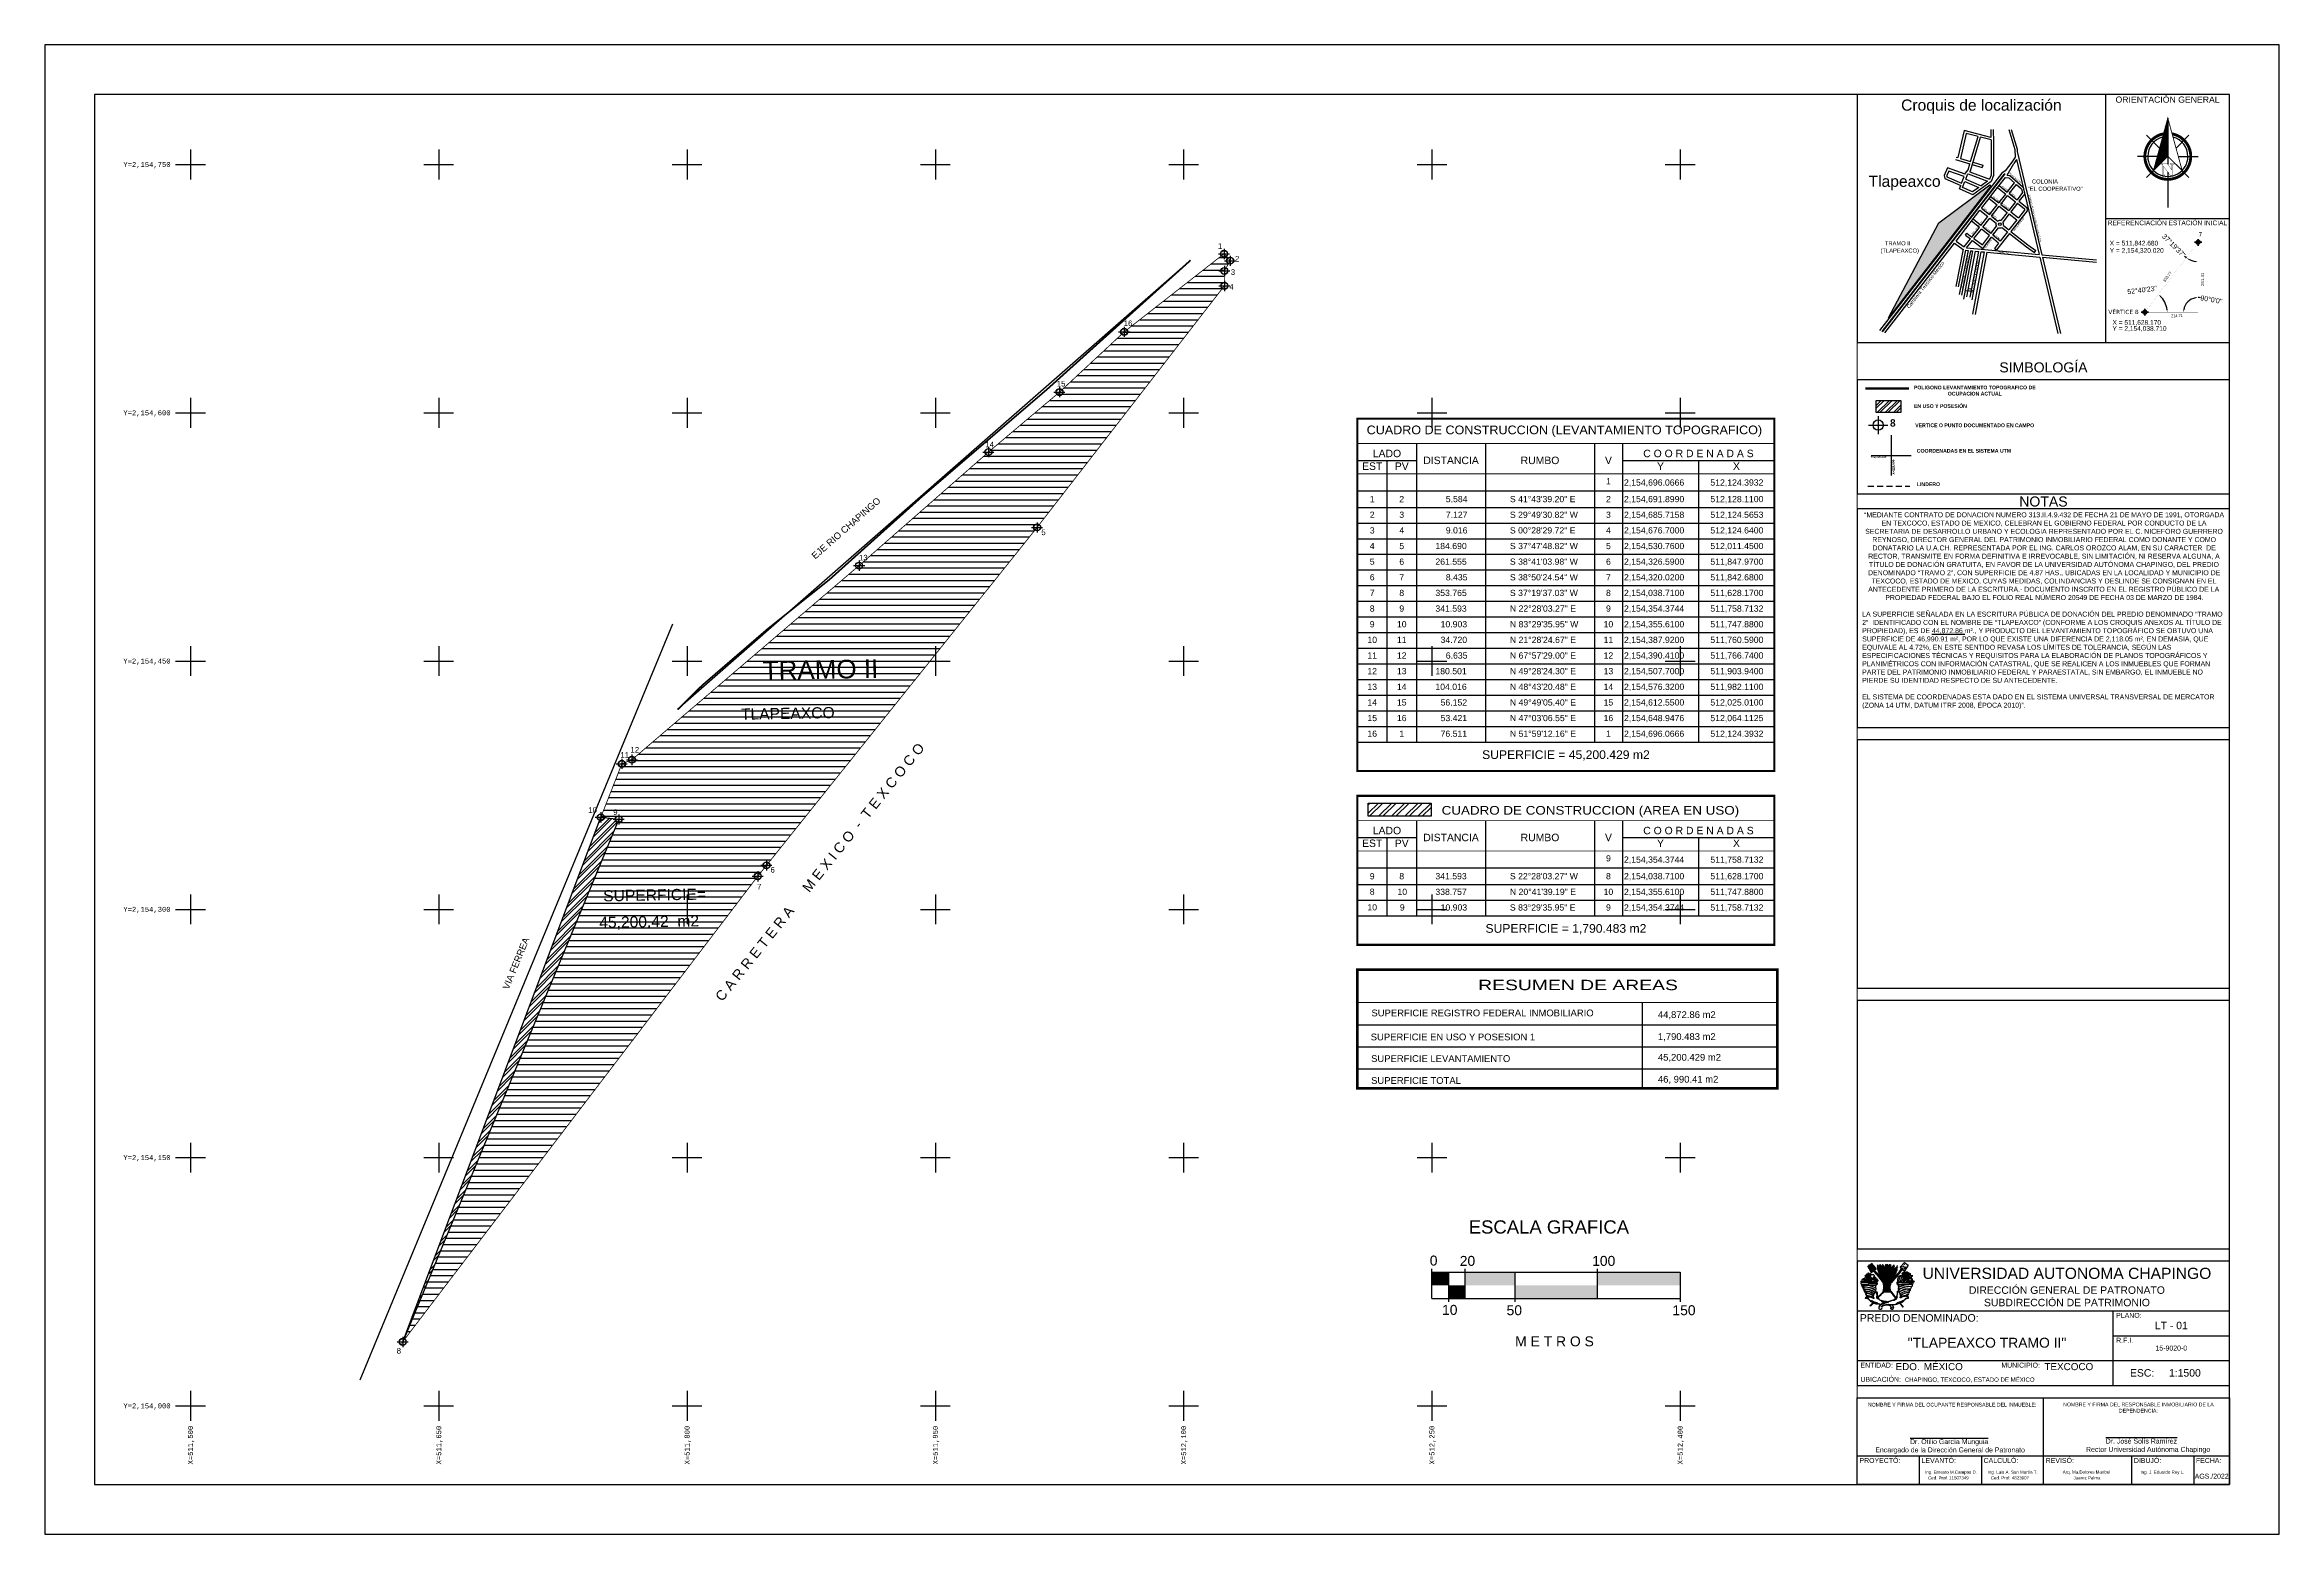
# Paper-space layout 'Layout1' of a CAD drawing. Extents: x -463 to 437, y -333 to 267.
# The model-space entities are those that its viewports show. They can reach past a viewport. Long polylines and large blocks are cut down to what shows.
import ezdxf
from ezdxf.enums import TextEntityAlignment as Align

# ---------------------------------------------------------------- set-up
doc = ezdxf.new("R2010")
doc.units = 0
doc.header["$LTSCALE"] = 40
doc.header["$MEASUREMENT"] = 0
doc.header["$PDMODE"] = 32
doc.header["$PDSIZE"] = 4
doc.linetypes.add('DASHED2', pattern=[0.375, 0.25, -0.125])
for name, color, linetype in [('CAM TEXTOS', 4, 'Continuous'), ('Contorno cuadro de construccion', 1, 'Continuous'), ('Contorno del cuadro del croquis de localizacion', 1, 'Continuous'), ('Cuadro de notas', 1, 'Continuous'), ('Cuadro de simbologia', 1, 'Continuous'), ('CVL_CUADCON', 7, 'Continuous'), ('CVL_CUADCON_TIT', 1, 'Continuous'), ('CVL_PUNTO', 7, 'Continuous'), ('CVL_RET_TX', 2, 'Continuous'), ('EN USO Y POSESION', 6, 'Continuous'), ('Escrituras limite inmueble - texto', 7, 'Continuous'), ('Limite del inmueble', 1, 'Continuous'), ('Lineas en croquis de localizacion y referencia', 4, 'Continuous'), ('Margen del dibujo', 6, 'Continuous'), ('Margen solapa', 1, 'Continuous'), ('Norte', 3, 'Continuous'), ('planos', 30, 'Continuous'), ('Reticula de coordenadas', 4, 'Continuous'), ('RIO', 145, 'Continuous'), ('Subdiviciones de cuadro de construccion', 251, 'Continuous'), ('Subdiviciones del cuadro del croquis de localizacion', 3, 'Continuous'), ('Texto', 7, 'Continuous'), ('VIAS FERREAS', 10, 'Continuous')]:
    doc.layers.add(name, color=color, linetype=linetype)
for name, color, linetype, lineweight in [('ESCRITURA', 30, 'FENCELINE2', 25), ('ZMARCO', 30, 'Continuous', 50), ('ZMarco1', 10, 'Continuous', 25)]:
    doc.layers.add(name, color=color, linetype=linetype, lineweight=lineweight)
doc.styles.add('Arial', font='arial.ttf', dxfattribs={"height": 2})
doc.styles.add('Ariall', font='arial.ttf')
doc.styles.add('BOLD1', font='BOLD1.shx')
doc.styles.add('centurnegra', font='GOTHICB.TTF')
doc.styles.add('MONOTXT4', font='MONOTXT4.shx')
doc.styles.add('Texto Pie 3 mm', font='arial.ttf', dxfattribs={"height": 0.003})
doc.styles.add('VERDANA', font='verdana.ttf', dxfattribs={"height": 0.2})
doc.linetypes.add('FENCELINE2', pattern='A,6.35,-2.54,[132,ltypeshp.shx,S=2.54,R=0,X=-2.54,Y=0],-2.54,25.4', length=36.83)
doc.linetypes.add('TRACKS', pattern='A,0.15,[130,ltypeshp.shx,S=0.25,R=0,X=0,Y=0],0.15', length=0.3)
doc.dimstyles.new('Esc. 1000', dxfattribs={"dimtxt": 2, "dimasz": 1, "dimexe": 0.2, "dimexo": 0.05, "dimgap": 0.1, "dimtad": 0, "dimzin": 0, "dimdsep": 46, "dimtxsty": 'Ariall', "dimcen": 0.1, "dimclrd": 256, "dimclre": 256, "dimclrt": 256, "dimaunit": 1, "dimadec": 3, "dimazin": 0, "dimtfac": 1, "dimtofl": 0, "dimtmove": 0, "dimatfit": 3, "dimfxl": 0, "dimtolj": 1, "dimtzin": 0, "dimlwd": -1, "dimlwe": -1, "dimarcsym": 0})

psp = doc.layouts.get("Layout1")

# ---------------------------------------------------------------- texts
at = {"layer": 'CVL_RET_TX', "color": 7, "lineweight": 40, "style": 'VERDANA'}
for s, height, p in [('7', 1.709, (404.714, 189.516)), ('VÉRTICE 8 ', 1.7093, (368.414, 158.236))]:
    psp.add_text(s, height=height, dxfattribs=at).set_placement(p)
at = {"layer": 'CVL_RET_TX', "color": 7, "lineweight": 40, "insert": (405.773, 169.462), "char_height": 1.1396, "attachment_point": 1, "rotation": 90, "style": 'VERDANA'}
psp.add_mtext_dynamic_manual_height_columns('281.31', width=7.66156, gutter_width=0.375, heights=[0], dxfattribs=at)
at = {"layer": 'Texto', "style": 'Ariall'}
for s, height, rotation, p in [('PRODUCCION', 0.6988, 321.727271, (325.474, 209.432)), ('EDUCACION', 0.6988, 318.769465, (328.463, 214.697)), ('DEL CREDITO', 0.69878, 321.816538, (317.954, 200.611)), ('PREVISION SOCIAL', 0.69878, 322.566833, (321.703, 205.24)), ('CAMINO VIEJO A SAN MATEO HUEXOTLA', 0.69878, 283.368159, (336.256, 206.168)), ('DEL TRABAJO', 0.69878, 51.896788, (313.779, 190.077)), ('CONSTITUCION', 0.69878, 321.099944, (318.558, 192.869)), ('SOLIDARIDAD', 0.69878, 51.692318, (330.501, 191.59)), ('CALLE HUAUTLA MANZANA 3', 0.69878, 78.683237, (309.552, 168.016)), ('CALLE HUAUTLA MANZANA 5', 0.69878, 79.388521, (313.898, 166.662)), ('IGUALDAD', 0.6988, 52.940159, (318.768, 184.414)), ('HUAUTLA', 0.6988, 354.784315, (323.979, 182.943)), ('Carretera Texcoco-Mexico', 1.41419, 52.187737, (288.169, 160.364))]:
    psp.add_text(s, height=height, rotation=rotation, dxfattribs=at).set_placement(p)
for s, height, p in [('"EL COOPERATIVO"', 1.66375, (335.895, 207.873)), ('COLONIA', 1.6638, (337.64, 210.814)), ('(TLAPEAXCO)', 1.66375, (276.641, 182.973)), ('TRAMO II', 1.6638, (278.385, 185.914)), ('Y = 2,154,320.020', 1.9, (368.949, 182.903)), ('X = 511,842.680', 1.9, (368.949, 185.851)), ('Y = 2,154,038.710', 1.9, (370.065, 151.487)), ('X = 511,628.170', 1.9, (370.065, 153.923)), ('2,154,696.0666', 2.5, (173.323, 89.136)), ('512,124.3932', 2.5, (208.12, 89.136)), ('5.584', 2.5, (101.564, 82.462)), ('S 41%%d43\'39.20" E', 2.5, (127.382, 82.462)), ('2,154,691.8990', 2.5, (173.323, 82.462)), ('512,128.1100', 2.5, (208.12, 82.462)), ('9.016', 2.5, (101.564, 69.862)), ('7.127', 2.5, (101.564, 76.162)), ('S 29%%d49\'30.82" W', 2.5, (127.382, 76.162)), ('S 00%%d28\'29.72" E', 2.5, (127.382, 69.862)), ('2,154,685.7158', 2.5, (173.323, 76.162)), ('2,154,676.7000', 2.5, (173.323, 69.862)), ('512,124.5653', 2.5, (208.12, 76.162)), ('512,124.6400', 2.5, (208.12, 69.862)), ('184.690', 2.5, (97.364, 63.562)), ('S 37%%d47\'48.82" W', 2.5, (127.382, 63.562)), ('2,154,530.7600', 2.5, (173.323, 63.562)), ('512,011.4500', 2.5, (208.12, 63.562)), ('261.555', 2.5, (97.364, 57.262)), ('S 38%%d41\'03.98" W', 2.5, (127.382, 57.262)), ('2,154,326.5900', 2.5, (173.323, 57.262)), ('511,847.9700', 2.5, (208.12, 57.262)), ('353.765', 2.5, (97.364, 44.662)), ('8.435', 2.5, (101.564, 50.962)), ('S 38%%d50\'24.54" W', 2.5, (127.382, 50.962)), ('S 37%%d19\'37.03" W', 2.5, (127.382, 44.662)), ('2,154,320.0200', 2.5, (173.323, 50.962)), ('2,154,038.7100', 2.5, (173.323, 44.662)), ('511,842.6800', 2.5, (208.12, 50.962)), ('511,628.1700', 2.5, (208.12, 44.662)), ('341.593', 2.5, (97.364, 38.362)), ('N 22%%d28\'03.27" E', 2.5, (127.382, 38.362)), ('2,154,354.3744', 2.5, (173.323, 38.362)), ('511,758.7132', 2.5, (208.12, 38.362)), ('34.720', 2.5, (99.464, 25.762)), ('10.903', 2.5, (99.464, 32.062)), ('N 83%%d29\'35.95" W', 2.5, (127.382, 32.062)), ('N 21%%d28\'24.67" E', 2.5, (127.382, 25.762)), ('2,154,355.6100', 2.5, (173.323, 32.062)), ('2,154,387.9200', 2.5, (173.323, 25.762)), ('511,747.8800', 2.5, (208.12, 32.062)), ('511,760.5900', 2.5, (208.12, 25.762)), ('6.635', 2.5, (101.564, 19.462)), ('N 67%%d57\'29.00" E', 2.5, (127.382, 19.462)), ('2,154,390.4100', 2.5, (173.323, 19.462)), ('511,766.7400', 2.5, (208.12, 19.462)), ('180.501', 2.5, (97.364, 13.162)), ('104.016', 2.5, (97.364, 6.862)), ('N 49%%d28\'24.30" E', 2.5, (127.382, 13.162)), ('N 48%%d43\'20.48" E', 2.5, (127.382, 6.862)), ('2,154,507.7000', 2.5, (173.323, 13.162)), ('2,154,576.3200', 2.5, (173.323, 6.862)), ('511,903.9400', 2.5, (208.12, 13.162)), ('511,982.1100', 2.5, (208.12, 6.862)), ('56.152', 2.5, (99.464, 0.562)), ('N 49%%d49\'05.40" E', 2.5, (127.382, 0.562)), ('2,154,612.5500', 2.5, (173.323, 0.562)), ('512,025.0100', 2.5, (208.12, 0.562)), ('53.421', 2.5, (99.464, -5.738)), ('N 47%%d03\'06.55" E', 2.5, (127.382, -5.738)), ('2,154,648.9476', 2.5, (173.323, -5.738)), ('512,064.1125', 2.5, (208.12, -5.738)), ('76.511', 2.5, (99.464, -12.038)), ('N 51%%d59\'12.16" E', 2.5, (127.382, -12.038)), ('2,154,696.0666', 2.5, (173.323, -12.038)), ('512,124.3932', 2.5, (208.12, -12.038)), ('2,154,354.3744', 2.5, (173.323, -62.755)), ('511,758.7132', 2.5, (208.12, -62.755)), ('341.593', 2.5, (97.364, -69.429)), ('S 22%%d28\'03.27" W', 2.5, (127.382, -69.429)), ('2,154,038.7100', 2.5, (173.323, -69.429)), ('511,628.1700', 2.5, (208.12, -69.429)), ('338.757', 2.5, (97.364, -75.729)), ('10.903', 2.5, (99.464, -82.029)), ('S 83%%d29\'35.95" E', 2.5, (127.382, -82.029)), ('N 20%%d41\'39.19" E', 2.5, (127.382, -75.729)), ('2,154,355.6100', 2.5, (173.323, -75.729)), ('2,154,354.3744', 2.5, (173.323, -82.029)), ('511,747.8800', 2.5, (208.12, -75.729)), ('511,758.7132', 2.5, (208.12, -82.029)), ('SUPERFICIE REGISTRO FEDERAL INMOBILIARIO', 2.72609, (71.606, -124.63)), ('44,872.86 m2', 2.72609, (186.985, -125.308)), ('SUPERFICIE EN USO Y POSESION 1', 2.72609, (71.32, -134.301)), ('1,790.483 m2', 2.72609, (186.985, -134.151)), ('SUPERFICIE LEVANTAMIENTO', 2.72609, (71.468, -142.999)), ('45,200.429 m2', 2.72609, (186.985, -142.499)), ('SUPERFICIE TOTAL', 2.72609, (71.468, -151.842)), ('46, 990.41 m2', 2.72609, (186.985, -151.342)), ('Ing. Ernesto M.Campos D.', 1.27, (294.557, -308.849)), ('Ced. Prof. 11507349', 1.27, (295.79, -311.164)), ('Ing. Luis A. San Martín T.', 1.27, (319.799, -308.849)), ('Ced. Prof. 4823907', 1.27, (321.032, -311.164)), ('Arq. Ma.Dolores Maribel', 1.27, (350.041, -308.826)), ('Juarez Palma', 1.27, (354.384, -311.178)), ('Ing. J. Eduardo Rey L. ', 1.27, (381.34, -308.849))]:
    psp.add_text(s, height=height, dxfattribs=at).set_placement(p)
for s, height, width, p, p2 in [('CUADRO DE CONSTRUCCION (LEVANTAMIENTO TOPOGRAFICO)', 3.5, 1.033989, (69.692, 109.825), (228.954, 109.825)), ('CUADRO DE CONSTRUCCION (AREA EN USO)', 3.5, 1.102609, (99.895, -43.407), (219.707, -43.407)), ('RESUMEN DE AREAS', 4.17385, 1.334668, (114.6, -114.084), (195.033, -114.084))]:
    psp.add_text(s, height=height, dxfattribs=dict(at, width=width)).set_placement(p, p2, align=Align.FIT)
for s, height, p in [('LADO', 3, (77.857, 100.589)), ('C O O R D E N A D A S', 3, (203.311, 100.589)), ('EST', 3, (71.914, 95.474)), ('PV', 3, (83.821, 95.474)), ('1', 2.5, (167.057, 89.661)), ('Y', 3, (188.023, 95.474)), ('X', 3, (218.62, 95.474)), ('1', 2.5, (71.914, 82.462)), ('2', 2.5, (83.81, 82.462)), ('2', 2.5, (167.057, 82.462)), ('3', 2.5, (71.914, 69.862)), ('2', 2.5, (71.914, 76.162)), ('4', 2.5, (83.81, 69.862)), ('3', 2.5, (83.81, 76.162)), ('4', 2.5, (167.057, 69.862)), ('3', 2.5, (167.057, 76.162)), ('4', 2.5, (71.914, 63.562)), ('5', 2.5, (83.81, 63.562)), ('5', 2.5, (167.057, 63.562)), ('5', 2.5, (71.914, 57.262)), ('6', 2.5, (83.81, 57.262)), ('6', 2.5, (167.057, 57.262)), ('6', 2.5, (71.914, 50.962)), ('7', 2.5, (71.914, 44.662)), ('8', 2.5, (83.81, 44.662)), ('7', 2.5, (83.81, 50.962)), ('8', 2.5, (167.057, 44.662)), ('7', 2.5, (167.057, 50.962)), ('8', 2.5, (71.914, 38.362)), ('9', 2.5, (83.81, 38.362)), ('9', 2.5, (167.057, 38.362)), ('10', 2.5, (71.914, 25.762)), ('9', 2.5, (71.914, 32.062)), ('10', 2.5, (83.81, 32.062)), ('11', 2.5, (83.81, 25.762)), ('10', 2.5, (167.057, 32.062)), ('11', 2.5, (167.057, 25.762)), ('11', 2.5, (71.914, 19.462)), ('12', 2.5, (83.81, 19.462)), ('12', 2.5, (167.057, 19.462)), ('12', 2.5, (71.914, 13.162)), ('13', 2.5, (71.914, 6.862)), ('13', 2.5, (83.81, 13.162)), ('14', 2.5, (83.81, 6.862)), ('13', 2.5, (167.057, 13.162)), ('14', 2.5, (167.057, 6.862)), ('14', 2.5, (71.914, 0.562)), ('15', 2.5, (83.81, 0.562)), ('15', 2.5, (167.057, 0.562)), ('15', 2.5, (71.914, -5.738)), ('16', 2.5, (83.81, -5.738)), ('16', 2.5, (167.057, -5.738)), ('16', 2.5, (71.914, -12.038)), ('1', 2.5, (83.81, -12.038)), ('1', 2.5, (167.057, -12.038)), ('EST', 3, (71.914, -56.417)), ('LADO', 3, (77.857, -51.301)), ('PV', 3, (83.821, -56.417)), ('C O O R D E N A D A S', 3, (203.311, -51.301)), ('Y', 3, (188.023, -56.417)), ('X', 3, (218.62, -56.417)), ('9', 2.5, (167.057, -62.23)), ('9', 2.5, (71.914, -69.429)), ('8', 2.5, (83.81, -69.429)), ('8', 2.5, (167.057, -69.429)), ('10', 2.5, (71.914, -81.982)), ('8', 2.5, (71.914, -75.682)), ('10', 2.5, (84.028, -75.729)), ('9', 2.5, (84.028, -82.029)), ('10', 2.5, (167.057, -75.729)), ('9', 2.5, (167.057, -82.029))]:
    psp.add_text(s, height=height, dxfattribs=at).set_placement(p, align=Align.CENTER)
for s, height, p in [('DISTANCIA', 3, (103.664, 99.304)), ('RUMBO', 3, (139.499, 99.304)), ('V', 3, (167.065, 99.304)), ('SUPERFICIE = 45,200.429 m2', 3.5, (149.943, -19.529)), ('DISTANCIA', 3, (103.664, -52.587)), ('RUMBO', 3, (139.499, -52.587)), ('V', 3, (167.065, -52.587)), ('SUPERFICIE = 1,790.483 m2', 3.5, (149.943, -89.519))]:
    psp.add_text(s, height=height, dxfattribs=at).set_placement(p, align=Align.MIDDLE)
at = {"layer": 'Texto'}
for s, insert, char_height, width, attachment_point, style in [('Croquis de localización', (317.256, 241.735), 4.5, 100, 5, 'Texto Pie 3 mm'), ('ORIENTACIÓN GENERAL', (392.256, 244.59), 2.5, 50, 5, 'Texto Pie 3 mm'), ('Tlapeaxco', (286.341, 211.054), 4.5, 53.36033, 5, 'Ariall'), ('REFERENCIACIÓN ESTACIÓN INICIAL', (392.215, 194.945), 1.9, 50.0831, 5, 'Texto Pie 3 mm'), ('SIMBOLOGÍA', (342.256, 136.735), 4.05, 150, 5, 'Texto Pie 3 mm'), ('NOTAS', (342.256, 82.709), 4.05, 150, 5, 'Texto Pie 3 mm'), ('{\\W0.872215; }“MEDIANTE CONTRATO DE DONACION {\\C7;NUMERO 313.II.4.9.432 DE FECHA 21 DE MAYO DE 199}1, OTORGADA \\P{\\W5.0227;  }EN TEXCOCO, ESTADO DE MEXICO, {\\C7;CELEBRAN EL GOBIERNO FEDERAL POR CONDUCTO DE LA \\P{\\W1.56641; }SECRETARIA DE DESARROLLO URBANO Y ECOLOGIA REPRESENTADO POR EL C. NICEFORO GUERRERO \\P{\\W5.23249; }REYNOSO, DIRECTOR GENERAL DEL PATRIMONIO INMOBILIARIO FEDERAL COMO DONANTE Y COMO \\P{\\W5.34146; }DONATARIO LA U.A.CH. REPRESENTADA POR EL ING. CARLOS OROZCO ALAM, EN SU CARACTER  DE \\P{\\W3.14725; }RECTOR}, TRANSMITE EN FORMA DEFINITIVA E IRREVOCABLE, SIN LIMITACIÓN, NI RESERVA ALGUNA, A \\P{\\W3.53302; }TÍTULO DE DONACIÓN GRATUITA, EN FAVOR DE LA UNIVERSIDAD AUTÓNOMA CHAPINGO, DEL PREDIO \\P{\\W3.04093; }DENOMINADO “TRAMO 2”, CON SUPERFICIE DE 4.87 HAS., UBICADAS EN LA LOCALIDAD Y MUNICIPIO DE \\P{\\W4.8107; }TEXCOCO, ESTADO DE MEXICO, CUYAS MEDIDAS, COLINDANCIAS Y DESLINDE SE CONSIGNAN EN EL \\P{\\W3.10683; }ANTECEDENTE PRIMERO DE LA ESCRITURA.- DOCUMENTO INSCRITO EN EL REGISTRO PÚBLICO DE LA \\P{\\W5.9954;  }PROPIEDAD FEDERAL BAJO EL FOLIO REAL NÚMERO 20549 DE FECHA 03 DE MARZO DE 1984.\\P{\\W9.4204;          }\\PLA SUPERFICIE SEÑALADA EN LA ESCRITURA PÚBLICA DE DONACIÓN DEL PREDIO DENOMINADO “TRAMO 2”  IDENTIFICADO CON EL NOMBRE DE “TLAPEAXCO” (CONFORME A LOS CROQUIS ANEXOS AL TÍTULO DE PROPIEDAD), ES DE {\\L\\C7;44,872.86} m²., Y PRODUCTO DEL LEVANTAMIENTO TOPOGRÁFICO SE OBTUVO UNA SUPERFICIE DE 46,990.91 m², POR LO QUE EXISTE UNA DIFERENCIA DE 2,118.05 m², EN DEMASIA, QUE EQUIVALE AL 4.72%, EN ESTE SENTIDO REVASA LOS LÍMITES DE TOLERANCIA, SEGÚN LAS ESPECIFICACIONES TÉCNICAS Y REQUISITOS PARA LA ELABORACIÓN DE PLANOS TOPOGRÁFICOS Y PLANIMÉTRICOS CON INFORMACIÓN CATASTRAL, QUE SE REALICEN A LOS INMUEBLES QUE FORMAN PARTE DEL PATRIMONIO INMOBILIARIO FEDERAL Y PARAESTATAL, SIN EMBARGO, EL INMUEBLE NO PIERDE SU IDENTIDAD RESPECTO DE SU ANTECEDENTE.\\P\\PEL SISTEMA DE COORDENADAS ESTA DADO EN EL SISTEMA UNIVERSAL TRANSVERSAL DE MERCATOR (ZONA 14 UTM, DATUM ITRF 2008, ÉPOCA 2010)”.', (269.258, 78.387), 2, 146.25455, 1, 'Ariall'), ('{\\H1.51895x;PREDIO DENOMINADO:}', (292.229, -246.126), 2, 49.94447, 5, 'Ariall'), ('LT - 01', (393.756, -249.174), 3, 47, 5, 'Ariall'), (' "TLAPEAXCO TRAMO II"', (318.756, -256.126), 4, 103, 5, 'Ariall'), ('15-9020-0', (393.756, -258.265), 2, 47, 5, 'Ariall'), ('ESC:', (382.006, -268.265), 3, 23.5, 5, 'Ariall'), ('1:1500', (399.228, -268.265), 3, 36.05596, 5, 'Ariall'), ('{\\O Dr. Otilio García Munguia               \\P}  Encargado de la Dirección General de Patronato', (303.89, -297.89), 2, 74.36338, 5, 'Ariall'), ('{\\O     Dr. José Solís Ramírez             \\P}            Rector Universidad Autónoma Chapingo      ', (379.756, -297.685), 2, 74.36338, 5, 'Ariall'), ('AGS./2022', (410.011, -309.869), 2, 14.49014, 5, 'Ariall')]:
    psp.add_mtext(s, dxfattribs=dict(at, insert=insert, char_height=char_height, width=width, attachment_point=attachment_point, style=style))
at = {"layer": 'Texto', "char_height": 1.125, "attachment_point": 1, "style": 'Ariall'}
for s, insert, rotation in [('353.77', (390.239, 171.662), 52.504856), ('214.71', (393.64, 158.078), 1.001622)]:
    psp.add_mtext_dynamic_manual_height_columns(s, width=7.66156, gutter_width=0.375, heights=[0], dxfattribs=dict(at, insert=insert, rotation=rotation))
at = {"layer": 'Texto'}
for s, width, gutter_width, heights, insert, char_height, attachment_point, style in [('{\\H1.5x;UNIVERSIDAD AUTONOMA CHAPINGO\\P}DIRECCIÓN GENERAL DE PATRONATO\\PSUBDIRECCIÓN DE PATRIMONIO', 136.57664, 51.377, [21.672], (351.725, -233.674), 3, 5, 'Ariall'), ('PLANO:', 47, 141.421, [0], (371.553, -244.097), 2, 1, 'Arial'), ('R.F.I.', 47, 141.421, [0], (371.553, -254.097), 2, 1, 'Arial'), ('ENTIDAD:', 47, 141.421, [0], (268.553, -264.134), 2, 1, 'Arial'), ('EDO.^IMÉXICO', 51.2777, 134.35, [0], (282.686, -264.29), 2.85, 1, 'Arial'), ('MUNICIPIO:', 47, 141.421, [0], (325.32, -264.134), 2, 1, 'Arial'), ('TEXCOCO', 12.08603, 134.35, [0], (342.643, -264.292), 2.85, 1, 'Arial'), ('{\\W2.57644; }NOMBRE Y FIRMA DEL OCUPANTE RESPONSABLE DEL INMUEBLE:', 75, 141.421, [0], (304.756, -280.294), 1.5, 2, 'Arial'), ('{\\W2.57644; }NOMBRE Y FIRMA DEL RESPONSABLE INMOBILIARIO DE LA \\P{\\W2.57644; }DEPENDENCIA:\\P', 75, 141.421, [0], (379.756, -280.221), 1.5, 2, 'Arial'), ('PROYECTÓ:', 24.5, 141.421, [0], (268.173, -302.522), 2, 1, 'Arial'), ('LEVANTÓ:', 24.5, 141.421, [0], (293.173, -302.522), 2, 1, 'Arial'), ('CALCULÓ:', 24.5, 141.421, [0], (318.173, -302.522), 2, 1, 'Arial'), ('REVISÓ:', 24.5, 141.421, [0], (343.173, -302.522), 2, 1, 'Arial'), ('DIBUJÓ:', 24.5, 141.421, [0], (378.683, -302.522), 2, 1, 'Arial'), ('FECHA:', 24.5, 141.421, [0], (403.683, -302.522), 2, 1, 'Arial')]:
    psp.add_mtext_dynamic_manual_height_columns(s, width=width, gutter_width=gutter_width, heights=heights, dxfattribs=dict(at, insert=insert, char_height=char_height, attachment_point=attachment_point, style=style))
note = psp.add_mtext_dynamic_manual_height_columns('UBICACIÓN:  {\\H0.875x;CHAPINGO, TEXCOCO, ESTADO DE MÉXICO\\P}', width=124.15976, gutter_width=141.421, heights=[2.103, 0], dxfattribs=dict(at, insert=(268.553, -269.846), char_height=2, attachment_point=1, style='Arial'))
at = {"layer": 'ZMARCO', "style": 'centurnegra'}
for s, height, p in [('8', 3, (280.481, 112.875)), ('VERTICE O PUNTO DOCUMENTADO EN CAMPO', 1.5, (290.624, 112.671)), ('COORDENADAS EN EL SISTEMA UTM', 1.5, (291.261, 102.415)), ('LINDERO', 1.5, (291.298, 88.938))]:
    psp.add_text(s, height=height, dxfattribs=at).set_placement(p)
at = {"layer": 'ZMARCO', "lineweight": 25, "style": 'BOLD1'}
psp.add_text('Y=2,330,100', height=0.81, dxfattribs=at).set_placement((278.967, 100.71), align=Align.MIDDLE_RIGHT)
psp.add_text('X=228,600', height=0.891, rotation=90, dxfattribs=at).set_placement((281.837, 99.594), align=Align.MIDDLE_RIGHT)
at = {"layer": 'ZMARCO', "char_height": 1.5, "attachment_point": 5, "style": 'centurnegra'}
for s, insert, width in [('POLIGONO LEVANTAMIENTO TOPOGRAFICO DE OCUPACION ACTUAL', (314.619, 127.41), 49.92849), ('EN USO Y POSESIÓN', (300.769, 121.174), 63.50373)]:
    psp.add_mtext(s, dxfattribs=dict(at, insert=insert, width=width))

msp = doc.modelspace()

# ---------------------------------------------------------------- texts
at = {"color": 1, "style": 'Ariall'}
for s, p in [('0', (512248.7, 2154084.8)), ('20', (512266.8, 2154084.6)), ('100', (512346.8, 2154084.6)), ('10', (512256.1, 2154055)), ('50', (512295.1, 2154054.8)), ('150', (512395.3, 2154054.8))]:
    msp.add_text(s, height=6, dxfattribs=at).set_placement(p)
at = {"layer": 'CAM TEXTOS', "color": 7, "style": 'Ariall'}
for s, height, rotation, p in [('EJE RIO CHAPINGO', 4, 41.2158, (511877.4, 2154511.3, 4496.7)), ('C A R R E T E R A      M E X I C O  -  T E X C O C O', 6, 51.3747, (511821.2, 2154243.9, 2246.7)), ('VIA FERREA', 4, 67.7294, (511692.2, 2154251.2, 4496.7))]:
    msp.add_text(s, height=height, rotation=rotation, dxfattribs=at).set_placement(p)
at = {"layer": 'CVL_RET_TX', "color": 7, "style": 'MONOTXT4'}
for s, p in [('Y=2,154,750', (511488, 2154750)), ('Y=2,154,600', (511488, 2154600)), ('Y=2,154,450', (511488, 2154450)), ('Y=2,154,300', (511488, 2154300)), ('Y=2,154,150', (511488, 2154150)), ('Y=2,154,000', (511488, 2154000))]:
    msp.add_text(s, height=3, dxfattribs=at).set_placement(p, align=Align.MIDDLE_RIGHT)
for s, p in [('X=511,500', (511500, 2153988)), ('X=511,650', (511650, 2153988)), ('X=511,800', (511800, 2153988)), ('X=511,950', (511950, 2153988)), ('X=512,100', (512100, 2153988)), ('X=512,250', (512250, 2153988)), ('X=512,400', (512400, 2153988))]:
    msp.add_text(s, height=3, rotation=90, dxfattribs=at).set_placement(p, align=Align.MIDDLE_RIGHT)
at = {"layer": 'Escrituras limite inmueble - texto', "style": 'Ariall'}
for s, p in [('1', (512120.7, 2154699)), ('2', (512131, 2154691.4)), ('3', (512128.5, 2154683.3)), ('4', (512127.6, 2154674.4)), ('16', (512063.8, 2154652.4)), ('15  ', (512023.3, 2154615.9)), ('14', (511980.2, 2154579.2)), ('5', (512014, 2154526.1)), ('13', (511903.9, 2154510.8)), ('12', (511765.8, 2154394.7)), ('11', (511759.7, 2154391.6)), ('10', (511740.3, 2154358.3)), ('9', (511755.4, 2154357)), ('6', (511850.4, 2154322.2)), ('7', (511842.3, 2154312)), ('8', (511624.6, 2154031.6))]:
    msp.add_text(s, height=3.38, dxfattribs=at).set_placement(p)
at = {"layer": 'Texto', "style": 'Ariall'}
msp.add_text('SUPERFICIE=', height=6.75, rotation=1.0016, dxfattribs=at).set_placement((511749.4, 2154304.8))
msp.add_text('45,200.42  m2', height=6.75, rotation=1.0016, dxfattribs=at).set_placement((511777.1, 2154292), align=Align.MIDDLE)
for s, height, p in [('ESCALA GRAFICA', 8, (512369.1, 2154108.1)), ('M E T R O S', 6, (512347.8, 2154039))]:
    msp.add_text(s, height=height, dxfattribs=at).set_placement(p, align=Align.MIDDLE_RIGHT)
at = {"layer": 'Texto', "attachment_point": 1, "rotation": 1.0016, "style": 'Ariall'}
for s, width, insert, char_height in [('TRAMO II', 76.616, (511845.6, 2154449.9), 11.25), ('TLAPEAXCO', 57.055, (511832.5, 2154421.3), 6.75)]:
    msp.add_mtext_dynamic_manual_height_columns(s, width=width, gutter_width=3.75, heights=[0], dxfattribs=dict(at, insert=insert, char_height=char_height))

# ---------------------------------------------------------------- blocks, each defined once
blk = doc.blocks.new('A$C538B1272')
for p, q in [((7.2, 17), (0, 0.6)), ((8.3, 16.9), (0.1, 0)), ((15.9, 42.5), (15.5, 44.2)), ((16.4, 42.7), (16.3, 45.1)), ((17.1, 42.9), (17.8, 47.2)), ((17.5, 42.6), (20, 48.5)), ((18.3, 42.4), (22, 50.1)), ((19.8, 48), (20.4, 50.5)), ((19.8, 42.2), (22.2, 46.9)), ((20.4, 42), (22, 44.6)), ((21, 41.2), (22, 42.2)), ((21.8, 46.9), (23.3, 49.5)), ((21.9, 49.7), (23.1, 52.9))]:
    blk.add_line(p, q)
for centre, radius, start, end in [((8.3, 20.5), 3.65, 160.2049, 211.2294), ((7.3, 18.7), 1.87, 131.58132, 224.11102), ((5, 19.1), 1.6, 290.14187, 43.81282), ((9.6, 23.5), 3.65, 160.2049, 211.2294), ((8.3, 18.1), 2.08, 98.95694, 210.28646), ((8.1, 20.8), 1.87, 131.58132, 224.11102), ((5.9, 21.2), 1.6, 290.14187, 43.81282), ((5.6, 20.5), 3.76, 285.79879, 338.94308), ((4.1, 20.2), 3.9, 311.3957, 0.99638), ((10.8, 26.8), 3.65, 160.2049, 211.2294), ((9.2, 20.1), 2.08, 98.95694, 210.28646), ((8.8, 17.7), 1.72, 78.9415, 198.4862), ((9.2, 23.2), 1.87, 131.58132, 224.11102), ((6.9, 23.6), 1.6, 290.14187, 43.81282), ((5, 22.3), 3.9, 311.3957, 0.99638), ((6.4, 22.6), 3.76, 285.79879, 338.94308), ((9.7, 19.8), 1.72, 78.9415, 198.4862), ((9.7, 18), 1.87, 131.58132, 224.11102), ((7.5, 18.4), 1.6, 290.14187, 43.81282), ((10, 25.2), 1.87, 131.58132, 224.11102), ((10.2, 22.5), 2.08, 98.95694, 210.28646), ((7.8, 25.6), 1.6, 290.14187, 43.81282), ((12.1, 29.8), 3.65, 160.2049, 211.2294), ((7.5, 25), 3.76, 285.79879, 338.94308), ((6, 24.6), 3.9, 311.3957, 0.99638), ((10.6, 20), 1.87, 131.58132, 224.11102), ((10.8, 17.3), 2.08, 98.95694, 210.28646), ((8.3, 20.4), 1.6, 290.14187, 43.81282), ((11, 24.6), 2.08, 98.95694, 210.28646), ((10.7, 22.2), 1.72, 78.9415, 198.4862), ((11, 27.9), 1.87, 131.58132, 224.11102), ((8.1, 19.8), 3.76, 285.79879, 338.94308), ((6.6, 19.4), 3.9, 311.3957, 0.99638), ((8.7, 28.3), 1.6, 290.14187, 43.81282), ((8.3, 27), 3.76, 285.79879, 338.94308), ((6.8, 26.7), 3.9, 311.3957, 0.99638), ((11.6, 19.4), 2.08, 98.95694, 210.28646), ((11.3, 17), 1.72, 78.9415, 198.4862), ((11.5, 24.2), 1.72, 78.9415, 198.4862), ((11.6, 22.4), 1.87, 131.58132, 224.11102), ((11.8, 29.9), 1.87, 131.58132, 224.11102), ((12, 27.3), 2.08, 98.95694, 210.28646), ((9.4, 22.8), 1.6, 290.14187, 43.81282), ((8.9, 21.8), 3.76, 285.79879, 338.94308), ((13.6, 32.5), 3.65, 160.2049, 211.2294), ((7.4, 21.5), 3.9, 311.3957, 0.99638), ((9.6, 30.3), 1.6, 290.14187, 43.81282), ((9.3, 29.7), 3.76, 285.79879, 338.94308), ((7.8, 29.4), 3.9, 311.3957, 0.99638), ((12.1, 19), 1.72, 78.9415, 198.4862), ((12.5, 24.5), 1.87, 131.58132, 224.11102), ((12.7, 21.8), 2.08, 98.95694, 210.28646), ((12.9, 29.3), 2.08, 98.95694, 210.28646), ((12.5, 26.9), 1.72, 78.9415, 198.4862), ((10.2, 24.9), 1.6, 290.14187, 43.81282), ((12.8, 32.3), 1.87, 131.58132, 224.11102), ((8.4, 23.9), 3.9, 311.3957, 0.99638), ((9.9, 24.2), 3.76, 285.79879, 338.94308), ((14.8, 35.7), 3.65, 160.2049, 211.2294), ((9.6, 22.8), 5.46, 285.86962, 325.88695), ((10.6, 32.7), 1.6, 290.14187, 43.81282), ((8.6, 31.4), 3.9, 311.3957, 0.99638), ((10.1, 31.7), 3.76, 285.79879, 338.94308), ((13.5, 23.9), 2.08, 98.95694, 210.28646), ((13.2, 21.4), 1.72, 78.9415, 198.4862), ((13.4, 29), 1.72, 78.9415, 198.4862), ((13.4, 27.1), 1.87, 131.58132, 224.11102), ((13.7, 34.4), 1.87, 131.58132, 224.11102), ((13.9, 31.7), 2.08, 98.95694, 210.28646), ((10.8, 26.3), 3.76, 285.79879, 338.94308), ((9.3, 26), 3.9, 311.3957, 0.99638), ((11.5, 34.8), 1.6, 290.14187, 43.81282), ((11.2, 34.1), 3.76, 285.79879, 338.94308), ((9.7, 33.8), 3.9, 311.3957, 0.99638), ((14, 23.5), 1.72, 78.9415, 198.4862), ((14.3, 29.2), 1.87, 131.58132, 224.11102), ((14.5, 26.5), 2.08, 98.95694, 210.28646), ((10.9, 25.9), 5.46, 285.86962, 325.88695), ((16.1, 38.8), 3.65, 160.2049, 211.2294), ((12, 29.6), 1.6, 290.14187, 43.81282), ((14.4, 31.3), 1.72, 78.9415, 198.4862), ((10.3, 28.6), 3.9, 311.3957, 0.99638), ((11.8, 28.9), 3.76, 285.79879, 338.94308), ((12, 36.2), 3.76, 285.79879, 338.94308), ((10.5, 35.9), 3.9, 311.3957, 0.99638), ((15.3, 28.6), 2.08, 98.95694, 210.28646), ((12.8, 37.5), 1.6, 290.14187, 43.81282), ((15, 26.1), 1.72, 78.9415, 198.4862), ((15.3, 31.6), 1.87, 131.58132, 224.11102), ((15.2, 33.4), 1.72, 78.9415, 198.4862), ((13.1, 32), 1.6, 290.14187, 43.81282), ((12.6, 31), 3.76, 285.79879, 338.94308), ((11.1, 30.7), 3.9, 311.3957, 0.99638), ((16, 36.5), 2.08, 98.95694, 210.28646), ((12.5, 29.4), 5.46, 285.86962, 325.88695), ((17.8, 42), 3.65, 160.2049, 211.2294), ((15.8, 28.2), 1.72, 78.9415, 198.4862), ((16, 39.5), 1.87, 131.58132, 224.11102), ((13.8, 39.9), 1.6, 290.14187, 43.81282), ((16.2, 33.6), 1.87, 131.58132, 224.11102), ((16.3, 31), 2.08, 98.95694, 210.28646), ((11.8, 38.6), 3.9, 311.3957, 0.99638), ((13.3, 38.9), 3.76, 285.79879, 338.94308), ((13.9, 34), 1.6, 290.14187, 43.81282), ((12.1, 33.1), 3.9, 311.3957, 0.99638), ((13.6, 33.4), 3.76, 285.79879, 338.94308), ((16.6, 36.1), 1.72, 78.9415, 198.4862), ((16.9, 41.6), 1.87, 131.58132, 224.11102), ((17.1, 38.9), 2.08, 98.95694, 210.28646), ((17.2, 33), 2.08, 98.95694, 210.28646), ((16.9, 30.6), 1.72, 78.9415, 198.4862), ((14.6, 42), 1.6, 290.14187, 43.81282), ((13.8, 32.4), 5.46, 285.86962, 325.88695), ((14.4, 41.3), 3.76, 285.79879, 338.94308), ((12.9, 41), 3.9, 311.3957, 0.99638), ((14.5, 35.5), 3.76, 285.79879, 338.94308), ((13, 35.1), 3.9, 311.3957, 0.99638), ((17.9, 41), 2.08, 98.95694, 210.28646), ((15.2, 36.8), 1.6, 290.14187, 43.81282), ((17.6, 38.5), 1.72, 78.9415, 198.4862), ((17.7, 32.7), 1.72, 78.9415, 198.4862), ((14.6, 34.7), 5.46, 285.86962, 325.88695), ((15.2, 43.4), 3.76, 285.79879, 338.94308), ((13.7, 43.1), 3.9, 311.3957, 0.99638), ((18.5, 35.8), 2.08, 98.95694, 210.28646), ((18.5, 38.8), 1.87, 131.58132, 224.11102), ((18.4, 40.6), 1.72, 78.9415, 198.4862), ((16.3, 39.2), 1.6, 290.14187, 43.81282), ((15.8, 38.2), 3.76, 285.79879, 338.94308), ((14.3, 37.9), 3.9, 311.3957, 0.99638), ((19, 35.4), 1.72, 78.9415, 198.4862), ((15.9, 37.7), 5.46, 285.86962, 325.88695), ((19.4, 40.8), 1.87, 131.58132, 224.11102), ((19.5, 38.1), 2.08, 98.95694, 210.28646), ((17.1, 41.2), 1.6, 290.14187, 43.81282), ((15.3, 40.3), 3.9, 311.3957, 0.99638), ((16.8, 40.6), 3.76, 285.79879, 338.94308), ((20.4, 40.2), 2.08, 98.95694, 210.28646), ((20.1, 37.8), 1.72, 78.9415, 198.4862), ((17.7, 42.6), 3.76, 285.79879, 338.94308), ((16.2, 42.3), 3.9, 311.3957, 0.99638), ((17.5, 41.3), 5.46, 285.86962, 325.88695), ((20.9, 39.8), 1.72, 78.9415, 198.4862), ((18.8, 44.3), 5.46, 285.86962, 325.88695)]:
    blk.add_arc(centre, radius, start, end)
blk = doc.blocks.new('A$C1CEA1915')
blk.add_blockref('A$C538B1272', (0, 0))
blk = doc.blocks.new('ESCUDO')
for p, q in [((78.37, -55.18), (79.42, -57.28)), ((78.37, -55.19), (79.59, -56.97)), ((79.86, -56.85), (78.83, -54.94)), ((78.83, -54.94), (80.05, -56.63)), ((80.59, -56.36), (79.19, -54.71)), ((79.19, -54.71), (80.32, -56.47)), ((79.58, -54.37), (81.15, -56.12)), ((79.59, -54.38), (80.8, -56.16)), ((79.6, -57.45), (81.23, -56.27)), ((80.45, -57), (81.04, -57.82)), ((81.43, -57.54), (80.64, -56.83)), ((81.28, -57.9), (83.59, -60.96)), ((81.5, -57.71), (83.85, -60.82)), ((86.65, -59.16), (85.84, -60.99)), ((86.76, -59.17), (85.86, -61.05)), ((86.04, -60.95), (87.16, -59.57)), ((89.13, -57.06), (86.06, -60.76)), ((89.34, -57.22), (86.26, -60.93)), ((87.35, -59.31), (88.41, -58.02)), ((87.61, -56.33), (87.57, -56.14)), ((87.67, -56.31), (87.66, -56.04)), ((87.74, -56.28), (87.82, -55.81)), ((87.79, -56.32), (88.06, -55.66)), ((87.88, -56.34), (88.28, -55.48)), ((88.04, -55.71), (88.11, -55.44)), ((88.04, -56.36), (88.31, -55.84)), ((88.11, -56.39), (88.28, -56.1)), ((88.18, -56.47), (88.28, -56.36)), ((88.26, -55.84), (88.44, -55.55)), ((88.27, -55.53), (88.41, -55.17)), ((88.98, -57.42), (89.19, -57.16)), ((89.26, -56.89), (89.63, -56.4)), ((89.29, -55.65), (90.76, -54.15)), ((89.37, -56.88), (89.62, -56.63)), ((89.47, -55.6), (89.7, -55.39)), ((89.47, -57.04), (89.89, -56.55)), ((89.5, -55.66), (89.84, -55.33)), ((89.56, -55.73), (89.92, -55.35)), ((90.04, -56.21), (90.3, -55.93)), ((90.29, -55.68), (90.66, -55.19)), ((90.32, -55.52), (90.46, -55.35)), ((90.41, -55.62), (90.61, -55.37)), ((90.63, -59.82), (90.68, -59.93)), ((90.69, -59.75), (90.65, -59.69)), ((90.66, -54.82), (90.86, -54.63)), ((90.67, -56.4), (91.15, -55.73)), ((90.73, -59.45), (90.8, -59.65)), ((90.74, -59.72), (90.77, -59.8)), ((90.76, -54.15), (92, -54.96)), ((90.76, -56.09), (91, -55.74)), ((92, -54.96), (90.78, -56.83)), ((90.84, -59.37), (90.92, -59.53)), ((90.86, -59.78), (90.9, -59.89)), ((90.87, -59.63), (90.91, -59.73)), ((90.97, -59.22), (91.06, -59.39)), ((91.02, -56.17), (91.43, -55.56)), ((91.03, -59.47), (91.08, -59.58)), ((91.04, -59.68), (91.09, -59.78)), ((91.09, -59.14), (91.16, -59.28)), ((91.13, -59.36), (91.23, -59.48)), ((91.18, -59.73), (91.29, -59.91)), ((91.2, -59.56), (91.24, -59.66)), ((91.21, -59.02), (91.28, -59.15)), ((91.24, -59.25), (91.32, -59.37)), ((91.3, -59.43), (91.39, -59.54)), ((91.36, -59.6), (91.46, -59.77)), ((91.38, -59.1), (91.49, -59.23)), ((91.43, -59.32), (91.52, -59.42)), ((91.45, -59.48), (91.6, -59.65)), ((91.47, -58.96), (91.57, -59.12)), ((91.54, -59.19), (91.63, -59.31)), ((91.59, -58.87), (91.65, -58.97)), ((91.59, -59.39), (91.74, -59.54)), ((91.62, -59.06), (91.72, -59.18)), ((91.68, -59.25), (91.81, -59.4)), ((91.7, -58.74), (91.78, -58.85)), ((91.76, -58.9), (91.89, -59.07)), ((91.82, -59.13), (91.89, -59.23)), ((91.84, -59.33), (91.84, -59.35)), ((81.5, -61.49), (76.26, -61.33)), ((81.41, -60.87), (76.41, -60.82)), ((76.42, -61.65), (81.02, -61.8)), ((76.54, -61.95), (76.94, -62)), ((76.62, -62.08), (76.85, -62.11)), ((76.66, -62.2), (77.16, -62.22)), ((76.85, -62.11), (77.22, -62.19)), ((76.94, -62), (77.16, -62.1)), ((76.94, -62.61), (77.23, -62.67)), ((76.95, -62.8), (77.32, -62.8)), ((77, -62.89), (77.32, -62.87)), ((77.19, -63.02), (78.4, -63.09)), ((77.61, -62.27), (78.48, -62.39)), ((77.72, -62.96), (78.68, -63.08)), ((77.72, -63.72), (79.11, -63.91)), ((78.29, -64.37), (79.33, -64.68)), ((78.4, -63.09), (80.02, -63.53)), ((78.48, -62.39), (79.43, -62.61)), ((81.41, -61.41), (78.61, -61.31)), ((78.68, -63.08), (80, -63.45)), ((81.44, -61.26), (78.76, -61.18)), ((78.77, -62.39), (79.81, -62.64)), ((79.11, -63.91), (80.37, -64.48)), ((79.33, -64.68), (80.18, -65.1)), ((79.34, -65.39), (80.06, -65.66)), ((79.43, -62.61), (80.41, -63.01)), ((79.81, -62.64), (80.66, -63.04)), ((80, -63.45), (80.54, -63.72)), ((80.02, -63.53), (80.63, -63.9)), ((81.76, -65.66), (82.65, -64.83)), ((81.86, -65.87), (82.87, -64.93)), ((82.47, -65), (83.61, -63.93)), ((82.69, -65.1), (83.83, -64.03)), ((86, -63.93), (87.04, -65.2)), ((86.16, -63.74), (87.19, -65.02)), ((86.71, -64.78), (87.74, -66.06)), ((86.86, -64.59), (87.9, -65.87)), ((88.29, -61.37), (93.53, -61.2)), ((88.31, -60.99), (88.69, -61)), ((88.31, -61.15), (88.62, -61.14)), ((88.38, -60.75), (93.38, -60.7)), ((88.63, -62.74), (88.97, -62.53)), ((88.68, -62.89), (89.04, -62.68)), ((88.74, -63.02), (89.05, -62.8)), ((88.76, -62.35), (89.73, -61.95)), ((93.37, -61.53), (88.77, -61.68)), ((88.77, -61.9), (88.95, -61.79)), ((88.81, -63.53), (88.97, -63.39)), ((88.87, -63.67), (89.04, -63.52)), ((88.94, -63.8), (89.15, -63.59)), ((89.33, -62.87), (90.7, -62.34)), ((89.64, -63.51), (90.93, -63.07)), ((89.73, -61.95), (90.49, -61.75)), ((89.8, -61.25), (93.15, -61.14)), ((89.92, -62.57), (90.61, -62.31)), ((90.04, -63.28), (90.97, -62.98)), ((90.48, -60.14), (90.57, -60.27)), ((90.6, -59.99), (90.68, -60.11)), ((90.61, -62.31), (91.57, -62.1)), ((90.67, -60.2), (90.71, -60.24)), ((90.7, -62.34), (91.55, -62.17)), ((90.74, -59.9), (90.78, -59.96)), ((90.75, -60.04), (90.83, -60.19)), ((90.88, -59.92), (91, -60.11)), ((91.38, -64.27), (90.88, -64.41)), ((90.93, -63.07), (92.33, -62.88)), ((90.97, -62.98), (92.45, -62.78)), ((91.03, -59.86), (91.1, -60.02)), ((91.55, -64.93), (91.04, -65.12)), ((92.09, -64.12), (91.38, -64.27)), ((91.55, -62.17), (92.88, -62.09)), ((91.92, -64.69), (91.55, -64.93)), ((91.74, -65.26), (91.56, -65.26)), ((91.57, -62.1), (92.94, -62.02)), ((91.78, -65.13), (91.62, -65.16)), ((92.21, -63.12), (91.81, -63.13)), ((92.26, -63.99), (92.03, -64.01)), ((92.27, -63.83), (92.13, -63.87)), ((92.2, -61.11), (93.23, -61.04)), ((92.49, -63.44), (92.2, -63.51)), ((92.62, -63.13), (92.21, -63.12)), ((92.59, -63.25), (92.49, -63.44)), ((79.19, -68.47), (80.15, -67.58)), ((79.4, -68.57), (80.36, -67.68)), ((89, -67.66), (90.03, -68.94)), ((89.19, -67.59), (90.23, -68.87))]:
    blk.add_line(p, q)
for points in [[(76.51, -60.27), (76.53, -60.27), (76.53, -60.16), (76.54, -60.14), (76.54, -60.09), (76.55, -60.06), (76.55, -60), (76.56, -59.98), (76.56, -59.96), (76.57, -59.94), (76.57, -59.92), (76.58, -59.89), (76.59, -59.87), (76.59, -59.85), (76.6, -59.83), (76.61, -59.81), (76.63, -59.79), (76.65, -59.78), (76.67, -59.76), (76.71, -59.74), (76.73, -59.74), (76.75, -59.73), (76.77, -59.73), (76.79, -59.72), (76.83, -59.72), (76.89, -59.71), (77.06, -59.71), (77.08, -59.72), (77.1, -59.72), (77.12, -59.74), (77.14, -59.74), (77.15, -59.76), (77.18, -59.77), (77.19, -59.79), (77.22, -59.8), (77.25, -59.82), (77.26, -59.84), (77.28, -59.85), (77.3, -59.88), (77.32, -59.92), (77.33, -59.94), (77.33, -60.09), (77.32, -60.11), (77.32, -60.12)], [(76.83, -59.72), (76.83, -59.7), (76.84, -59.67), (76.84, -59.63), (76.85, -59.61), (76.85, -59.55), (76.87, -59.53), (76.88, -59.51), (76.9, -59.49), (76.92, -59.48), (76.94, -59.47), (77.01, -59.46), (77.03, -59.45), (77.06, -59.44), (77.14, -59.44), (77.16, -59.45), (77.18, -59.45), (77.22, -59.46), (77.24, -59.46), (77.26, -59.47), (77.28, -59.47), (77.3, -59.48), (77.32, -59.49), (77.34, -59.5), (77.36, -59.51), (77.38, -59.53), (77.4, -59.54), (77.42, -59.58), (77.44, -59.59), (77.45, -59.61), (77.47, -59.63), (77.49, -59.65), (77.5, -59.67), (77.51, -59.69), (77.52, -59.71), (77.54, -59.75), (77.55, -59.77), (77.56, -59.79), (77.57, -59.81), (77.58, -59.83), (77.58, -59.85), (77.59, -59.87), (77.59, -59.91), (77.6, -59.93), (77.6, -60.01)], [(77.99, -59.27), (78.01, -59.29), (78.02, -59.32), (78.03, -59.34), (78.03, -59.37), (78.04, -59.39), (78.04, -59.51), (78.03, -59.53), (78.02, -59.55), (78.01, -59.57), (78, -59.59), (77.97, -59.61), (77.95, -59.62), (77.93, -59.63), (77.91, -59.64), (77.89, -59.65), (77.87, -59.67), (77.85, -59.68), (77.83, -59.68), (77.81, -59.69), (77.79, -59.69), (77.77, -59.7), (77.56, -59.7), (77.54, -59.69), (77.52, -59.69), (77.5, -59.68), (77.49, -59.66), (77.48, -59.64), (77.46, -59.6), (77.45, -59.58), (77.45, -59.3), (77.47, -59.28), (77.48, -59.26), (77.49, -59.24), (77.5, -59.22), (77.5, -59.2), (77.51, -59.18), (77.52, -59.16), (77.54, -59.14), (77.56, -59.12), (77.58, -59.11), (77.6, -59.09), (77.62, -59.08), (77.63, -59.06), (77.65, -59.04), (77.66, -59.02), (77.68, -59), (77.68, -58.98), (77.69, -58.96), (77.7, -58.94), (77.7, -58.88), (77.72, -58.84), (77.73, -58.82), (77.75, -58.81), (77.77, -58.8), (77.79, -58.79), (77.81, -58.8), (77.82, -58.82), (77.83, -58.84), (77.83, -58.86), (77.84, -58.88), (77.84, -58.92), (77.85, -58.94), (77.85, -58.96), (77.86, -58.98), (77.86, -59), (77.87, -59.02), (77.87, -59.04), (77.89, -59.05), (77.9, -59.07), (77.91, -59.09), (77.91, -59.11), (77.92, -59.13), (77.93, -59.15), (77.94, -59.17), (77.96, -59.18), (77.97, -59.2), (77.99, -59.22), (78, -59.24), (78, -59.26), (78.01, -59.28), (78.02, -59.29)], [(77.83, -58.34), (77.81, -58.35), (77.79, -58.36), (77.78, -58.38), (77.76, -58.39), (77.75, -58.41), (77.73, -58.42), (77.72, -58.44), (77.7, -58.45), (77.68, -58.46), (77.66, -58.47), (77.55, -58.47), (77.54, -58.45), (77.54, -58.41), (77.55, -58.4)], [(77.57, -58.42), (77.59, -58.38), (77.6, -58.36), (77.62, -58.35), (77.64, -58.34), (77.66, -58.33), (77.82, -58.33), (77.83, -58.32)], [(77.59, -58.43), (77.61, -58.43), (77.63, -58.42), (77.65, -58.4), (77.67, -58.39), (77.69, -58.39), (77.71, -58.37), (77.73, -58.37), (77.74, -58.36)], [(78.37, -58.92), (78.37, -58.9), (78.36, -58.88), (78.35, -58.86), (78.33, -58.84), (78.32, -58.82), (78.3, -58.8), (78.29, -58.78), (78.28, -58.76), (78.27, -58.74), (78.25, -58.71), (78.24, -58.69), (78.23, -58.66), (78.22, -58.64), (78.2, -58.61), (78.18, -58.59), (78.16, -58.57), (78.14, -58.55), (78.12, -58.54), (78.1, -58.53), (78.07, -58.52), (78.01, -58.51), (77.78, -58.51), (77.77, -58.49), (77.79, -58.48), (77.8, -58.46), (77.82, -58.45), (77.86, -58.43), (78.07, -58.43), (78.11, -58.45), (78.13, -58.46), (78.15, -58.47), (78.17, -58.49), (78.19, -58.5), (78.21, -58.52), (78.23, -58.54), (78.25, -58.55), (78.26, -58.57), (78.28, -58.58), (78.3, -58.6), (78.34, -58.62), (78.36, -58.63), (78.38, -58.65), (78.4, -58.66), (78.42, -58.68), (78.44, -58.7), (78.45, -58.7)], [(77.78, -58.78), (77.78, -58.52), (77.79, -58.49), (77.79, -58.47), (77.8, -58.44), (77.81, -58.42), (77.82, -58.4), (77.82, -58.38), (77.83, -58.36), (77.85, -58.32), (77.87, -58.3), (77.89, -58.28), (77.91, -58.27), (77.97, -58.26)], [(77.9, -60.83), (77.9, -60.52), (77.91, -60.5), (77.91, -60.4), (77.92, -60.38), (77.92, -60.07), (77.93, -60.05), (77.93, -60.01), (77.94, -59.99), (77.94, -59.97), (77.95, -59.95), (77.96, -59.93), (77.96, -59.91), (77.97, -59.89), (77.97, -59.85), (77.98, -59.83), (77.99, -59.81), (77.99, -59.79), (78, -59.77), (78, -59.75), (78.02, -59.71), (78.02, -59.69), (78.03, -59.67), (78.03, -59.65), (78.04, -59.63), (78.04, -59.6), (78.05, -59.58), (78.05, -59.56), (78.06, -59.54), (78.07, -59.52), (78.08, -59.49), (78.08, -59.47), (78.09, -59.45), (78.09, -59.43), (78.1, -59.41), (78.11, -59.39), (78.11, -59.37), (78.12, -59.35), (78.14, -59.31), (78.15, -59.29), (78.16, -59.27), (78.18, -59.26), (78.19, -59.24), (78.2, -59.22), (78.2, -59.2), (78.21, -59.18), (78.23, -59.17), (78.24, -59.15), (78.25, -59.13), (78.27, -59.12), (78.29, -59.08), (78.31, -59.06), (78.32, -59.04), (78.34, -59.02), (78.36, -58.99), (78.38, -58.97), (78.39, -58.95), (78.41, -58.94), (78.42, -58.92), (78.44, -58.9), (78.46, -58.89), (78.48, -58.87), (78.5, -58.86), (78.54, -58.84), (78.56, -58.84), (78.58, -58.83), (78.66, -58.83), (78.68, -58.84), (78.7, -58.84), (78.72, -58.85), (78.74, -58.86), (78.76, -58.86), (78.78, -58.87), (78.8, -58.87), (78.82, -58.88), (78.86, -58.88), (78.88, -58.89), (78.99, -58.89), (79.01, -58.9), (79.03, -58.9), (79.05, -58.91), (79.07, -58.92), (79.09, -58.92), (79.11, -58.94), (79.13, -58.95), (79.15, -58.97), (79.17, -58.98), (79.19, -59), (79.21, -59.02), (79.22, -59.04), (79.24, -59.06), (79.25, -59.08), (79.27, -59.1), (79.29, -59.11), (79.29, -59.12)], [(79.28, -59.11), (79.19, -59.17), (79.13, -59.19), (79.03, -59.25), (78.97, -59.27), (78.95, -59.28), (78.94, -59.3), (78.87, -59.33), (78.85, -59.35), (78.84, -59.37), (78.81, -59.4), (78.8, -59.42), (78.79, -59.44), (78.77, -59.46), (78.76, -59.48), (78.76, -59.5), (78.74, -59.52), (78.73, -59.54), (78.71, -59.56), (78.69, -59.59), (78.67, -59.61), (78.66, -59.63), (78.64, -59.65), (78.62, -59.67), (78.56, -59.69), (78.54, -59.71), (78.52, -59.77), (78.5, -59.78), (78.48, -59.8), (78.46, -59.82), (78.44, -59.84), (78.41, -59.86), (78.39, -59.88), (78.37, -59.9), (78.36, -59.92), (78.3, -59.94), (78.28, -59.96), (78.22, -59.98), (78.2, -60), (78.18, -60.02), (78.16, -60.05), (78.14, -60.06), (78.13, -60.09), (78.11, -60.11), (78.09, -60.13), (78.07, -60.15), (78.05, -60.16), (78.04, -60.18), (78.02, -60.19), (78.01, -60.21), (77.99, -60.23), (77.98, -60.29), (77.97, -60.31), (77.95, -60.35), (77.94, -60.35)], [(79.32, -59.2), (79.31, -59.22), (79.29, -59.24), (79.27, -59.3), (79.21, -59.38), (79.11, -59.52), (79.03, -59.62), (78.97, -59.7), (78.95, -59.71), (78.93, -59.72), (78.92, -59.74), (78.9, -59.75), (78.84, -59.76), (78.78, -59.78), (78.76, -59.8), (78.74, -59.81), (78.72, -59.82), (78.69, -59.84), (78.63, -59.86), (78.61, -59.86), (78.6, -59.88), (78.58, -59.89), (78.52, -59.95), (78.5, -60.01), (78.48, -60.04), (78.45, -60.07), (78.44, -60.1), (78.37, -60.16), (78.31, -60.18), (78.29, -60.2), (78.27, -60.23), (78.25, -60.25), (78.23, -60.27), (78.2, -60.34), (78.19, -60.36), (78.17, -60.37), (78.16, -60.39), (78.15, -60.41), (78.13, -60.43), (78.11, -60.46), (78.1, -60.48), (78.09, -60.5), (78.07, -60.51), (78.06, -60.53), (78.04, -60.55), (78.02, -60.56), (78.01, -60.58), (77.99, -60.59), (77.97, -60.61), (77.96, -60.63), (77.94, -60.64), (77.94, -60.65)], [(78.42, -58.65), (78.44, -58.62), (78.42, -58.6), (78.41, -58.58), (78.41, -58.55), (78.4, -58.53), (78.39, -58.5), (78.38, -58.48), (78.36, -58.44), (78.34, -58.42), (78.32, -58.36), (78.3, -58.34), (78.28, -58.31), (78.26, -58.29), (78.26, -58.27), (78.24, -58.25), (78.23, -58.23), (78.22, -58.21), (78.2, -58.18), (78.18, -58.16), (78.17, -58.14), (78.16, -58.12), (78.14, -58.1), (78.11, -58.07), (78.08, -58.05), (78.06, -58.03), (78.03, -58.02), (78, -58), (77.98, -58), (77.96, -57.99), (77.98, -57.99), (78.01, -58), (78.07, -58.01), (78.13, -58.01), (78.15, -58.02), (78.17, -58.03), (78.19, -58.04), (78.23, -58.06), (78.25, -58.07), (78.27, -58.08), (78.29, -58.1), (78.31, -58.12), (78.33, -58.14), (78.33, -58.16), (78.35, -58.18), (78.35, -58.2), (78.36, -58.22), (78.37, -58.24), (78.38, -58.26), (78.39, -58.29), (78.4, -58.31), (78.41, -58.33), (78.42, -58.35), (78.44, -58.38), (78.45, -58.4), (78.45, -58.42), (78.46, -58.44), (78.48, -58.48), (78.49, -58.5), (78.49, -58.52), (78.5, -58.54), (78.52, -58.51), (78.52, -58.41), (78.53, -58.38), (78.53, -57.89), (78.54, -57.87), (78.54, -57.83), (78.55, -57.81), (78.55, -57.79), (78.56, -57.77), (78.57, -57.75), (78.57, -57.73), (78.58, -57.71), (78.58, -57.69), (78.59, -57.67), (78.61, -57.63), (78.62, -57.61), (78.63, -57.63), (78.64, -57.65), (78.66, -57.67), (78.66, -57.69), (78.67, -57.71), (78.67, -57.73), (78.68, -57.75), (78.68, -58.08), (78.67, -58.1), (78.67, -58.24), (78.66, -58.27), (78.66, -58.53), (78.67, -58.55), (78.67, -58.57), (78.68, -58.59), (78.68, -58.55), (78.69, -58.52), (78.69, -58.46), (78.7, -58.44), (78.71, -58.41), (78.72, -58.39), (78.74, -58.33), (78.76, -58.25), (78.77, -58.17), (78.78, -58.15), (78.79, -58.12), (78.8, -58.1), (78.81, -58.08), (78.82, -58.06), (78.83, -58.04), (78.84, -58.01), (78.85, -57.99), (78.92, -57.96), (78.94, -57.94), (78.97, -57.92), (78.99, -57.9), (79.03, -57.88), (79.09, -57.87), (79.11, -57.87), (79.15, -57.85), (79.18, -57.84), (79.22, -57.84), (79.25, -57.83), (79.29, -57.83), (79.31, -57.82), (79.35, -57.82), (79.33, -57.83), (79.31, -57.84), (79.29, -57.86), (79.28, -57.88), (79.26, -57.9), (79.24, -57.92), (79.23, -57.94), (79.21, -57.95), (79.2, -57.97), (79.18, -57.99), (79.16, -58.05), (79.14, -58.07), (79.13, -58.1), (79.12, -58.12), (79.12, -58.14), (79.1, -58.18), (79.09, -58.2), (79.07, -58.23), (79.07, -58.25), (79.05, -58.28), (79.04, -58.3), (79.04, -58.32), (79.03, -58.34), (79.03, -58.36), (79.02, -58.39), (79, -58.41), (78.99, -58.43), (78.99, -58.45), (78.98, -58.47), (78.97, -58.49), (78.95, -58.5), (78.94, -58.52), (78.93, -58.54), (78.92, -58.56), (78.92, -58.6), (78.93, -58.62), (78.95, -58.6), (78.97, -58.58), (79.03, -58.52), (79.05, -58.5), (79.11, -58.44), (79.23, -58.36), (79.35, -58.28), (79.47, -58.22), (79.55, -58.21), (79.61, -58.19), (79.63, -58.18), (79.7, -58.18), (79.76, -58.17), (79.83, -58.17), (79.85, -58.18), (79.87, -58.18), (79.89, -58.2), (79.85, -58.22), (79.83, -58.23), (79.81, -58.23), (79.79, -58.24), (79.76, -58.26), (79.66, -58.28), (79.63, -58.29), (79.6, -58.31), (79.52, -58.32), (79.5, -58.32), (79.44, -58.33), (79.36, -58.34), (79.34, -58.34), (79.31, -58.35), (79.29, -58.36), (79.27, -58.38), (79.25, -58.4), (79.25, -58.42), (79.24, -58.44), (79.22, -58.48), (79.21, -58.5), (79.2, -58.52), (79.19, -58.54), (79.17, -58.58), (79.16, -58.6), (79.16, -58.62), (79.15, -58.64), (79.14, -58.66), (79.14, -58.77), (79.15, -58.79), (79.15, -58.81), (79.14, -58.83), (79.15, -58.84)], [(77.97, -59.8), (77.98, -59.82), (77.99, -59.84), (78.01, -59.9), (78.03, -59.96), (78.05, -59.98), (78.06, -60), (78.08, -60.04), (78.09, -60.06), (78.11, -60.11), (78.11, -60.13), (78.12, -60.15), (78.13, -60.17), (78.14, -60.19), (78.16, -60.23), (78.18, -60.26), (78.19, -60.28), (78.2, -60.3), (78.22, -60.34), (78.22, -60.36), (78.23, -60.38), (78.24, -60.4), (78.25, -60.42), (78.27, -60.45), (78.28, -60.47), (78.3, -60.48), (78.3, -60.5), (78.31, -60.52), (78.33, -60.53), (78.35, -60.57), (78.36, -60.59), (78.37, -60.61), (78.37, -60.63), (78.38, -60.65), (78.39, -60.67), (78.42, -60.69), (78.44, -60.71), (78.46, -60.72), (78.47, -60.74), (78.48, -60.76), (78.5, -60.78), (78.52, -60.79), (78.53, -60.81), (78.55, -60.87), (78.57, -60.88), (78.57, -60.89)], [(77.98, -59.98), (78, -59.96), (78.01, -59.94), (78.03, -59.92), (78.03, -59.86), (78.05, -59.84), (78.07, -59.81), (78.15, -59.79), (78.23, -59.73), (78.24, -59.71), (78.3, -59.69), (78.32, -59.61), (78.33, -59.59), (78.35, -59.56), (78.36, -59.54), (78.39, -59.52), (78.41, -59.5), (78.48, -59.49), (78.49, -59.47), (78.5, -59.45), (78.53, -59.42), (78.56, -59.39), (78.58, -59.38), (78.6, -59.36), (78.62, -59.34), (78.64, -59.31), (78.66, -59.3), (78.68, -59.28), (78.7, -59.27), (78.72, -59.25), (78.78, -59.24), (78.8, -59.23), (78.82, -59.22), (78.85, -59.19), (78.87, -59.17), (78.89, -59.15), (78.91, -59.14), (78.92, -59.12), (78.94, -59.11), (78.96, -59.09), (78.97, -59.07), (78.99, -59.06), (79.03, -59.02), (79.04, -59), (79.07, -58.97), (79.09, -58.96), (79.11, -58.94)], [(78.41, -58.94), (78.16, -58.94), (78.13, -58.95), (78.11, -58.96), (78.08, -58.98), (78.02, -59), (78, -59), (78, -59.02), (77.98, -59.04), (77.98, -59.19), (77.99, -59.21), (78, -59.23), (78.01, -59.25), (78.03, -59.29), (78.04, -59.31), (78.05, -59.34), (78.06, -59.36), (78.07, -59.37)], [(79.38, -59.3), (79.37, -59.33), (79.35, -59.34), (79.34, -59.36), (79.31, -59.37), (79.29, -59.39), (79.23, -59.41), (79.22, -59.47), (79.2, -59.49), (79.18, -59.53), (79.16, -59.55), (79.15, -59.57), (79.13, -59.64), (79.12, -59.7), (79.1, -59.72), (79.09, -59.74), (79.08, -59.77), (79.06, -59.8), (79.04, -59.81), (79.02, -59.83), (79.01, -59.85), (78.95, -59.87), (78.93, -59.89), (78.91, -59.91), (78.89, -59.93), (78.87, -59.99), (78.81, -60.01), (78.79, -60.03), (78.77, -60.05), (78.75, -60.07), (78.73, -60.11), (78.71, -60.13), (78.69, -60.15), (78.63, -60.17), (78.61, -60.19), (78.6, -60.21), (78.58, -60.23), (78.56, -60.24), (78.54, -60.25), (78.5, -60.29), (78.48, -60.31), (78.41, -60.32), (78.39, -60.38), (78.37, -60.4), (78.36, -60.42), (78.34, -60.44), (78.32, -60.5), (78.3, -60.52), (78.28, -60.53), (78.26, -60.55), (78.24, -60.56), (78.22, -60.57), (78.21, -60.59), (78.19, -60.6), (78.17, -60.62), (78.14, -60.64), (78.11, -60.66), (78.09, -60.68), (78.07, -60.69), (78.05, -60.71), (78.04, -60.73), (78.02, -60.75), (78, -60.76), (77.99, -60.77)], [(78.04, -59.61), (78.06, -59.6), (78.07, -59.58), (78.11, -59.54), (78.13, -59.53), (78.15, -59.52), (78.17, -59.5), (78.2, -59.48), (78.22, -59.47), (78.24, -59.46), (78.26, -59.44), (78.28, -59.43), (78.29, -59.41), (78.31, -59.4), (78.32, -59.38), (78.34, -59.36), (78.36, -59.34), (78.4, -59.3), (78.47, -59.24), (78.49, -59.23), (78.53, -59.19), (78.55, -59.18), (78.56, -59.16), (78.59, -59.14), (78.6, -59.12), (78.62, -59.12), (78.66, -59.08), (78.68, -59.07), (78.69, -59.05), (78.72, -59.03), (78.74, -59.01), (78.76, -59), (78.77, -58.98), (78.79, -58.97), (78.8, -58.95), (78.82, -58.94), (78.83, -58.92), (78.85, -58.9), (78.87, -58.88), (78.88, -58.88)], [(79.44, -59.39), (79.44, -59.45), (79.32, -59.65), (79.26, -59.73), (79.24, -59.81), (79.22, -59.87), (79.14, -59.95), (79.04, -60.03), (78.98, -60.12), (78.92, -60.14), (78.92, -60.16), (78.9, -60.18), (78.88, -60.24), (78.86, -60.26), (78.84, -60.28), (78.78, -60.3), (78.76, -60.32), (78.74, -60.33), (78.73, -60.35), (78.71, -60.36), (78.69, -60.38), (78.63, -60.39), (78.53, -60.45), (78.51, -60.45), (78.49, -60.46), (78.47, -60.48), (78.4, -60.49), (78.38, -60.51), (78.36, -60.52), (78.34, -60.54), (78.32, -60.56), (78.29, -60.59), (78.23, -60.6), (78.21, -60.61), (78.19, -60.64), (78.17, -60.65), (78.15, -60.66), (78.13, -60.68), (78.11, -60.74), (78.1, -60.76), (78.08, -60.77), (78.07, -60.79), (78.05, -60.8), (78.04, -60.81)], [(78.1, -59.41), (78.11, -59.44), (78.13, -59.5), (78.15, -59.56), (78.16, -59.58), (78.17, -59.6), (78.18, -59.62), (78.19, -59.64), (78.21, -59.66), (78.23, -59.7), (78.24, -59.72), (78.25, -59.78), (78.27, -59.82), (78.27, -59.84), (78.29, -59.87), (78.3, -59.9), (78.31, -59.92), (78.32, -59.95), (78.34, -59.99), (78.35, -60.01), (78.36, -60.03), (78.37, -60.05), (78.38, -60.07), (78.39, -60.1), (78.4, -60.12), (78.41, -60.14), (78.42, -60.16), (78.44, -60.18), (78.46, -60.21), (78.47, -60.23), (78.49, -60.25), (78.5, -60.31), (78.51, -60.33), (78.53, -60.36), (78.55, -60.38), (78.56, -60.4), (78.57, -60.42), (78.59, -60.48), (78.61, -60.5), (78.63, -60.52), (78.64, -60.54), (78.66, -60.58), (78.67, -60.6), (78.69, -60.66), (78.71, -60.74), (78.79, -60.82), (78.81, -60.9), (78.82, -60.9)], [(78.26, -59.12), (78.28, -59.15), (78.29, -59.17), (78.3, -59.23), (78.31, -59.25), (78.33, -59.31), (78.34, -59.37), (78.35, -59.39), (78.36, -59.45), (78.38, -59.48), (78.4, -59.52), (78.41, -59.54), (78.44, -59.56), (78.45, -59.58), (78.46, -59.61), (78.47, -59.63), (78.49, -59.66), (78.5, -59.68), (78.52, -59.71), (78.54, -59.74), (78.55, -59.76), (78.55, -59.78), (78.56, -59.81), (78.57, -59.83), (78.59, -59.87), (78.6, -59.93), (78.62, -59.95), (78.63, -59.97), (78.65, -59.99), (78.66, -60.01), (78.68, -60.03), (78.69, -60.1), (78.7, -60.12), (78.71, -60.18), (78.73, -60.2), (78.75, -60.28), (78.77, -60.3), (78.79, -60.34), (78.81, -60.37), (78.82, -60.39), (78.84, -60.41), (78.86, -60.43), (78.88, -60.44), (78.89, -60.46), (78.91, -60.48), (78.92, -60.5), (78.94, -60.52), (78.95, -60.54), (78.97, -60.57), (78.99, -60.59), (79, -60.61), (79.02, -60.62), (79.03, -60.64), (79.05, -60.66), (79.07, -60.68), (79.09, -60.7), (79.11, -60.71), (79.13, -60.73), (79.15, -60.74), (79.17, -60.75), (79.2, -60.77), (79.22, -60.78), (79.24, -60.8), (79.26, -60.8), (79.28, -60.82), (79.29, -60.84), (79.33, -60.86)], [(78.66, -58.84), (78.62, -58.86), (78.61, -58.88), (78.59, -58.89), (78.57, -58.91), (78.55, -58.93), (78.53, -58.95), (78.51, -58.97), (78.49, -58.98), (78.41, -58.99), (78.37, -59.01), (78.33, -59.01), (78.31, -59.02), (78.29, -59.03), (78.27, -59.04), (78.27, -59.05)], [(78.37, -58.97), (78.37, -58.91), (78.38, -58.89), (78.38, -58.87), (78.39, -58.85), (78.4, -58.83), (78.41, -58.8), (78.41, -58.72), (78.42, -58.7), (78.45, -58.68), (78.47, -58.65), (78.49, -58.64), (78.51, -58.63), (78.66, -58.63), (78.68, -58.64), (78.73, -58.64), (78.75, -58.65), (78.77, -58.65), (78.79, -58.68), (78.8, -58.7), (78.81, -58.72), (78.83, -58.73), (78.84, -58.75), (78.86, -58.77), (78.88, -58.78), (78.9, -58.79), (78.91, -58.81), (78.91, -58.83), (78.9, -58.85), (78.9, -58.87), (78.91, -58.89), (78.93, -58.9), (78.97, -58.9), (78.99, -58.89), (79.01, -58.88), (79.03, -58.88), (79.05, -58.87), (79.07, -58.86), (79.11, -58.86), (79.13, -58.85), (79.25, -58.85), (79.27, -58.86), (79.29, -58.86), (79.31, -58.87), (79.33, -58.87), (79.35, -58.88), (79.38, -58.9), (79.4, -58.91), (79.44, -58.95), (79.46, -58.96), (79.46, -58.98), (79.47, -59), (79.47, -59.16), (79.46, -59.18), (79.46, -59.2), (79.45, -59.22), (79.45, -59.24), (79.44, -59.25)], [(78.45, -58.89), (78.44, -58.91), (78.46, -58.95), (78.48, -59.03), (78.5, -59.11), (78.51, -59.13), (78.53, -59.19), (78.54, -59.21), (78.56, -59.22), (78.58, -59.24), (78.6, -59.26), (78.61, -59.28), (78.62, -59.31), (78.64, -59.35), (78.66, -59.38), (78.67, -59.4), (78.68, -59.43), (78.69, -59.45), (78.69, -59.47), (78.7, -59.49), (78.7, -59.51), (78.71, -59.54), (78.73, -59.58), (78.75, -59.6), (78.76, -59.62), (78.77, -59.65), (78.78, -59.67), (78.8, -59.69), (78.82, -59.77), (78.84, -59.81), (78.86, -59.87), (78.88, -59.89), (78.88, -59.91), (78.89, -59.93), (78.9, -59.95), (78.91, -59.97), (78.92, -59.99), (78.93, -60.01), (78.97, -60.14), (78.99, -60.2), (79.01, -60.22), (79.03, -60.24), (79.12, -60.31), (79.24, -60.41), (79.32, -60.43), (79.34, -60.45), (79.36, -60.47), (79.39, -60.54), (79.45, -60.6), (79.46, -60.62), (79.48, -60.64), (79.5, -60.65), (79.52, -60.67), (79.53, -60.69), (79.54, -60.69)], [(79.6, -59.72), (79.57, -59.81), (79.49, -59.89), (79.43, -59.95), (79.42, -59.97), (79.4, -59.99), (79.39, -60.01), (79.37, -60.03), (79.35, -60.1), (79.33, -60.12), (79.29, -60.16), (79.28, -60.18), (79.27, -60.2), (79.25, -60.22), (79.23, -60.25), (79.17, -60.27), (79.09, -60.29), (78.99, -60.31), (78.97, -60.33), (78.93, -60.35), (78.92, -60.37), (78.91, -60.39), (78.89, -60.41), (78.87, -60.42), (78.85, -60.48), (78.79, -60.5), (78.77, -60.52), (78.76, -60.54), (78.74, -60.61), (78.73, -60.63), (78.7, -60.65), (78.68, -60.71), (78.67, -60.73), (78.66, -60.75), (78.64, -60.76), (78.61, -60.78), (78.6, -60.8), (78.59, -60.81)], [(78.68, -58.86), (78.69, -58.88), (78.7, -58.94), (78.71, -59.02), (78.72, -59.08), (78.73, -59.1), (78.74, -59.12), (78.76, -59.14), (78.77, -59.2), (78.79, -59.22), (78.79, -59.24), (78.81, -59.27), (78.81, -59.3), (78.83, -59.34), (78.83, -59.36), (78.84, -59.38), (78.84, -59.4), (78.85, -59.42), (78.86, -59.45), (78.87, -59.47), (78.88, -59.49), (78.89, -59.51), (78.9, -59.57), (78.91, -59.59), (78.92, -59.61), (78.94, -59.63), (78.96, -59.71), (79.02, -59.79), (79.08, -59.85), (79.09, -59.87), (79.11, -59.89), (79.12, -59.91), (79.15, -59.94), (79.17, -59.96), (79.19, -59.98), (79.2, -60), (79.21, -60.02), (79.22, -60.04), (79.24, -60.06), (79.26, -60.11), (79.28, -60.13), (79.29, -60.15), (79.31, -60.18), (79.33, -60.19), (79.35, -60.25), (79.39, -60.29), (79.4, -60.31), (79.44, -60.35), (79.5, -60.37), (79.52, -60.38), (79.53, -60.4), (79.55, -60.42), (79.57, -60.43), (79.58, -60.45), (79.6, -60.46), (79.62, -60.47)], [(78.91, -58.89), (78.92, -58.91), (78.93, -58.97), (78.97, -59.09), (78.99, -59.15), (79.01, -59.18), (79.03, -59.2), (79.05, -59.26), (79.07, -59.32), (79.09, -59.34), (79.1, -59.36), (79.11, -59.39), (79.12, -59.45), (79.13, -59.47), (79.14, -59.49), (79.14, -59.51), (79.16, -59.53), (79.18, -59.55), (79.24, -59.61), (79.32, -59.67), (79.42, -59.73), (79.48, -59.75), (79.49, -59.77), (79.51, -59.81), (79.53, -59.83), (79.55, -59.85), (79.56, -59.87), (79.58, -59.88), (79.59, -59.9), (79.6, -59.91)], [(81.35, -59.5), (81.33, -59.49), (81.25, -59.43), (81.23, -59.41), (81.21, -59.39), (81.19, -59.38), (81.17, -59.37), (81.15, -59.36), (81.13, -59.35), (81.11, -59.34), (81.1, -59.32), (81.08, -59.3), (81.07, -59.28), (81.05, -59.26), (81.03, -59.24), (81.02, -59.22), (81, -59.2), (80.98, -59.17), (80.94, -59.13), (80.92, -59.12), (80.9, -59.09), (80.88, -59.07), (80.86, -59.04), (80.83, -59.02), (80.81, -59), (80.79, -58.98), (80.78, -58.96), (80.76, -58.94), (80.74, -58.92), (80.73, -58.9), (80.71, -58.87), (80.71, -58.85), (80.7, -58.83), (80.69, -58.77), (80.68, -58.7), (80.68, -58.65), (80.67, -58.63), (80.67, -58.61), (80.66, -58.59), (80.64, -58.55), (80.62, -58.52), (80.61, -58.5), (80.59, -58.48), (80.57, -58.42), (80.56, -58.4), (80.54, -58.38), (80.53, -58.36), (80.51, -58.35), (80.49, -58.32), (80.46, -58.3), (80.44, -58.29), (80.38, -58.27), (80.3, -58.26), (80.24, -58.24), (80.18, -58.23), (80.14, -58.21), (80.12, -58.21), (80.1, -58.2), (79.88, -58.2), (79.86, -58.21), (79.83, -58.22), (79.79, -58.24), (79.77, -58.24), (79.7, -58.26), (79.66, -58.28), (79.63, -58.29), (79.61, -58.29), (79.58, -58.3), (79.55, -58.31), (79.53, -58.32), (79.51, -58.32), (79.49, -58.33), (79.42, -58.35), (79.4, -58.35), (79.38, -58.37), (79.36, -58.39), (79.34, -58.42), (79.32, -58.44), (79.3, -58.48), (79.3, -58.5), (79.29, -58.52), (79.28, -58.54), (79.27, -58.56), (79.26, -58.58), (79.25, -58.61), (79.24, -58.63), (79.23, -58.66), (79.23, -58.69), (79.22, -58.71), (79.21, -58.73), (79.2, -58.75), (79.2, -58.77), (79.19, -58.79), (79.17, -58.83)], [(79.29, -59.1), (79.3, -59.12), (79.31, -59.14), (79.32, -59.16), (79.34, -59.19), (79.35, -59.21), (79.37, -59.24), (79.38, -59.26), (79.39, -59.28), (79.4, -59.3), (79.42, -59.32), (79.43, -59.34), (79.44, -59.36), (79.46, -59.38), (79.47, -59.4), (79.49, -59.42), (79.5, -59.44), (79.52, -59.45), (79.53, -59.47), (79.54, -59.49), (79.55, -59.51), (79.57, -59.52), (79.57, -59.54), (79.58, -59.56), (79.6, -59.58), (79.6, -59.68), (79.59, -59.71), (79.59, -59.98), (79.6, -60), (79.6, -60.02), (79.61, -60.04), (79.62, -60.12), (79.65, -60.24), (79.65, -60.26), (79.66, -60.28), (79.66, -60.5), (79.65, -60.52), (79.63, -60.54), (79.61, -60.58), (79.61, -60.62), (79.6, -60.64), (79.59, -60.66), (79.58, -60.68), (79.57, -60.7), (79.55, -60.74), (79.54, -60.76), (79.52, -60.8), (79.52, -60.84), (79.51, -60.86)], [(79.56, -59.51), (79.58, -59.5), (79.6, -59.49), (79.62, -59.48), (79.63, -59.46), (79.66, -59.45), (79.69, -59.44), (79.71, -59.43), (79.73, -59.43), (79.79, -59.42), (80.04, -59.42), (80.06, -59.43), (80.1, -59.43), (80.12, -59.44), (80.28, -59.44), (80.3, -59.45), (80.32, -59.45), (80.36, -59.47), (80.38, -59.48), (80.4, -59.48), (80.42, -59.49), (80.44, -59.5), (80.46, -59.51), (80.48, -59.51), (80.51, -59.52), (80.57, -59.53), (80.59, -59.54), (80.62, -59.55), (80.64, -59.57), (80.66, -59.58), (80.68, -59.59), (80.7, -59.6), (80.74, -59.62), (80.76, -59.63), (80.78, -59.63), (80.8, -59.65), (80.82, -59.65), (80.83, -59.67), (80.86, -59.68), (80.88, -59.69), (80.89, -59.71), (80.93, -59.73), (80.94, -59.75), (80.95, -59.77), (80.97, -59.78), (80.99, -59.8), (81.01, -59.81), (81.02, -59.83), (81.04, -59.85), (81.05, -59.87), (81.07, -59.88), (81.07, -59.9), (81.09, -59.91), (81.09, -59.93), (81.11, -59.94), (81.12, -59.96), (81.15, -59.99), (81.16, -60.01), (81.18, -60.04), (81.2, -60.06), (81.22, -60.11), (81.24, -60.13), (81.26, -60.14), (81.27, -60.16), (81.29, -60.17), (81.3, -60.19), (81.31, -60.21), (81.32, -60.24), (81.34, -60.26), (81.35, -60.28), (81.37, -60.31), (81.37, -60.33), (81.38, -60.35), (81.38, -60.39), (81.39, -60.41), (81.4, -60.44), (81.41, -60.47), (81.42, -60.49), (81.43, -60.51), (81.44, -60.53), (81.46, -60.57), (81.46, -60.59), (81.47, -60.61), (81.47, -60.69), (81.46, -60.71), (81.46, -60.81), (81.45, -60.84), (81.45, -60.86), (81.44, -60.87)], [(80.97, -59.75), (80.97, -59.8), (80.98, -59.82), (80.98, -59.84), (81, -59.87), (81, -59.89), (81.02, -59.93), (81.02, -59.97), (81.03, -59.99), (81.03, -60.01), (81.04, -60.03), (81.04, -60.1), (81.05, -60.12), (81.06, -60.14), (81.06, -60.16), (81.07, -60.18), (81.07, -60.39), (81.05, -60.4), (81.03, -60.41), (81.02, -60.43), (80.98, -60.43), (80.96, -60.42), (80.95, -60.4), (80.93, -60.38), (80.91, -60.36), (80.89, -60.34), (80.87, -60.32), (80.84, -60.31), (80.83, -60.29), (80.81, -60.28), (80.79, -60.27), (80.77, -60.25), (80.75, -60.23), (80.73, -60.22), (80.71, -60.2), (80.69, -60.19), (80.67, -60.17), (80.66, -60.15), (80.64, -60.13), (80.61, -60.1), (80.59, -60.07), (80.57, -60.06), (80.55, -60.04), (80.53, -60.03), (80.5, -60.01), (80.48, -60), (80.45, -59.98), (80.43, -59.97), (80.4, -59.96), (80.38, -59.96), (80.36, -59.95), (80.34, -59.95), (80.31, -59.94), (80.24, -59.92), (80.22, -59.91), (80.2, -59.91), (80.18, -59.9), (80.13, -59.9), (80.07, -59.89), (79.79, -59.89), (79.77, -59.9), (79.71, -59.9), (79.69, -59.91), (79.67, -59.91), (79.65, -59.92), (79.6, -59.92)], [(79.69, -59.16), (79.71, -59.19), (79.73, -59.22), (79.75, -59.24), (79.77, -59.26), (79.78, -59.28), (79.8, -59.29), (79.81, -59.31), (79.83, -59.32), (79.85, -59.33), (79.87, -59.34), (79.89, -59.36), (79.91, -59.37), (79.93, -59.39), (79.95, -59.4), (79.97, -59.42), (79.99, -59.44)], [(81.4, -60.26), (81.39, -60.24), (81.38, -60.22), (81.38, -60.2), (81.37, -60.18), (81.36, -60.16), (81.34, -60.09), (81.33, -60.06), (81.31, -60.04), (81.3, -60.02), (81.29, -60), (81.27, -59.98), (81.26, -59.96), (81.24, -59.94), (81.22, -59.93), (81.21, -59.9), (81.19, -59.89), (81.17, -59.86), (81.15, -59.84), (81.14, -59.82), (81.12, -59.8), (81.11, -59.78), (81.1, -59.76), (81.08, -59.74), (81.06, -59.71), (81.04, -59.69), (81.02, -59.66), (81, -59.63), (80.99, -59.61), (80.97, -59.6), (80.95, -59.58), (80.93, -59.56), (80.91, -59.54), (80.89, -59.52), (80.87, -59.5), (80.8, -59.48), (80.74, -59.42), (80.72, -59.4), (80.7, -59.38), (80.64, -59.32), (80.62, -59.3), (80.6, -59.28), (80.57, -59.25), (80.55, -59.24), (80.53, -59.23), (80.51, -59.21), (80.49, -59.2), (80.47, -59.18), (80.45, -59.17), (80.43, -59.15), (80.41, -59.14), (80.39, -59.12), (80.37, -59.11), (80.35, -59.1), (80.33, -59.08), (80.31, -59.07), (80.29, -59.06), (80.27, -59.05), (80.25, -59.04)], [(81.31, -59.5), (81.33, -59.51), (81.34, -59.53), (81.36, -59.54), (81.38, -59.55), (81.4, -59.57), (81.42, -59.59), (81.44, -59.61), (81.45, -59.63), (81.47, -59.64), (81.48, -59.66), (81.49, -59.68), (81.51, -59.69), (81.52, -59.71), (81.53, -59.73), (81.55, -59.75), (81.56, -59.77), (81.6, -59.81), (81.61, -59.83), (81.62, -59.85), (81.64, -59.87), (81.66, -59.9), (81.67, -59.92), (81.69, -59.95), (81.71, -59.96), (81.71, -59.98), (81.73, -60), (81.74, -60.02), (81.76, -60.04), (81.77, -60.06), (81.78, -60.09), (81.8, -60.11), (81.81, -60.13), (81.81, -60.17), (81.82, -60.19), (81.82, -60.26), (81.81, -60.28), (81.8, -60.3), (81.79, -60.32), (81.77, -60.34), (81.75, -60.36), (81.73, -60.36), (81.71, -60.38), (81.69, -60.38), (81.67, -60.4), (81.65, -60.4), (81.63, -60.41), (81.61, -60.42), (81.59, -60.43), (81.57, -60.44), (81.53, -60.44), (81.51, -60.43), (81.49, -60.43), (81.47, -60.42), (81.45, -60.41), (81.44, -60.41)], [(88.48, -59.43), (88.45, -59.43), (88.45, -59.57), (88.44, -59.58), (88.43, -59.59), (88.43, -59.63), (88.42, -59.64), (88.42, -59.8), (88.4, -59.8), (88.4, -59.86), (88.39, -59.87), (88.39, -59.93), (88.38, -59.93), (88.38, -60.35), (88.39, -60.38), (88.39, -60.48), (88.4, -60.48), (88.4, -60.53), (88.42, -60.54), (88.42, -60.58), (88.43, -60.58), (88.43, -60.63), (88.44, -60.65), (88.44, -60.7), (88.45, -60.71), (88.45, -60.74), (88.47, -60.74), (88.47, -60.76)], [(90.01, -57.93), (90.01, -57.99), (90, -58), (89.99, -58.01), (89.97, -58.02), (89.96, -58.05), (89.95, -58.06), (89.93, -58.08), (89.93, -58.09), (89.92, -58.1), (89.92, -58.13), (89.91, -58.13), (89.91, -58.15), (89.92, -58.17), (89.92, -58.18), (89.93, -58.19), (89.95, -58.22), (89.95, -58.23), (89.96, -58.23), (89.96, -58.24), (89.97, -58.26), (89.99, -58.27), (90, -58.27), (90, -58.32)], [(89.98, -57.77), (89.99, -57.76), (90.03, -57.76), (90.04, -57.76), (90.07, -57.75), (90.08, -57.74), (90.09, -57.74), (90.11, -57.73), (90.12, -57.73), (90.13, -57.72), (90.14, -57.71), (90.17, -57.7), (90.18, -57.69), (90.19, -57.68), (90.2, -57.67), (90.21, -57.66), (90.22, -57.65), (90.23, -57.63), (90.22, -57.63), (90.2, -57.63), (90.19, -57.63), (90.18, -57.64), (90.16, -57.64), (90.15, -57.64), (90.13, -57.65), (90.12, -57.66), (90.1, -57.66), (90.09, -57.67), (90.08, -57.68), (90.06, -57.68), (90.05, -57.69), (90.03, -57.7), (90.02, -57.7), (90, -57.71), (90, -57.72), (89.99, -57.73), (89.99, -57.75), (89.98, -57.76), (89.98, -57.77)], [(90.24, -57.65), (90.26, -57.65), (90.26, -57.63), (90.27, -57.63), (90.27, -57.6), (90.28, -57.6), (90.28, -57.59), (90.29, -57.58), (90.31, -57.56), (90.31, -57.55), (90.32, -57.55), (90.32, -57.54), (90.33, -57.54), (90.33, -57.52), (90.35, -57.51), (90.35, -57.5), (90.36, -57.49), (90.36, -57.47), (90.37, -57.46), (90.37, -57.45), (90.38, -57.45), (90.38, -57.43), (90.4, -57.42), (90.41, -57.42), (90.41, -57.41), (90.42, -57.41), (90.42, -57.4), (90.44, -57.4), (90.45, -57.38), (90.46, -57.38), (90.46, -57.37), (90.54, -57.37), (90.54, -57.36), (90.56, -57.36), (90.56, -57.34), (90.59, -57.34), (90.59, -57.32), (90.6, -57.32), (90.6, -57.31), (90.62, -57.31), (90.63, -57.29), (90.64, -57.29), (90.64, -57.28), (90.65, -57.28), (90.65, -57.27), (90.67, -57.27), (90.67, -57.25), (90.68, -57.24), (90.69, -57.24), (90.69, -57.23), (90.78, -57.23), (90.8, -57.24), (90.85, -57.24), (90.86, -57.25), (90.89, -57.25), (90.89, -57.27), (90.9, -57.27), (90.9, -57.28), (90.91, -57.28), (90.92, -57.29), (90.94, -57.31), (90.95, -57.32), (90.96, -57.32), (90.96, -57.33), (90.98, -57.33), (90.99, -57.34), (91, -57.34), (91, -57.36), (91.03, -57.36), (91.04, -57.37), (91.18, -57.37), (91.18, -57.36), (91.19, -57.34), (91.21, -57.34), (91.23, -57.33), (91.26, -57.31), (91.28, -57.31), (91.28, -57.29), (91.31, -57.29), (91.31, -57.28), (91.32, -57.28), (91.32, -57.27), (91.34, -57.27), (91.35, -57.25), (91.36, -57.24), (91.37, -57.24), (91.37, -57.23), (91.39, -57.23), (91.39, -57.22), (91.41, -57.22), (91.41, -57.2), (91.43, -57.2), (91.44, -57.19), (91.46, -57.19), (91.46, -57.18), (91.48, -57.18), (91.49, -57.16), (91.52, -57.16), (91.52, -57.19), (91.54, -57.22), (91.54, -57.23), (91.55, -57.23), (91.55, -57.25), (91.57, -57.25), (91.57, -57.29), (91.58, -57.31), (91.58, -57.32), (91.59, -57.32), (91.59, -57.34), (91.61, -57.34), (91.61, -57.36), (91.62, -57.37), (91.62, -57.38), (91.63, -57.38), (91.63, -57.4), (91.64, -57.4), (91.67, -57.41), (91.68, -57.41), (91.68, -57.42), (91.75, -57.42), (91.75, -57.41), (92, -57.41), (92.02, -57.42), (92.03, -57.43), (92.04, -57.43), (92.06, -57.45), (92.06, -57.46), (92.07, -57.46), (92.07, -57.49), (92.08, -57.49), (92.08, -57.51), (92.09, -57.51), (92.09, -57.59), (92.11, -57.59), (92.11, -57.6), (92.12, -57.61), (92.12, -57.63), (92.13, -57.63), (92.16, -57.7), (92.24, -57.72), (92.25, -57.73), (92.27, -57.74), (92.35, -57.74), (92.43, -57.75), (92.44, -57.77), (92.52, -57.77), (92.52, -57.78), (92.53, -57.78), (92.54, -57.79), (92.56, -57.81), (92.63, -57.82), (92.65, -57.82), (92.66, -57.83), (92.67, -57.83), (92.67, -57.86), (92.69, -57.87), (92.69, -57.93), (92.67, -57.95), (92.67, -57.96), (92.66, -57.97), (92.66, -57.99), (92.65, -58), (92.65, -58.06), (92.66, -58.08), (92.66, -58.18), (92.67, -58.18), (92.67, -58.2), (92.69, -58.22), (92.69, -58.24), (92.7, -58.24), (92.7, -58.27), (92.71, -58.27), (92.71, -58.28), (92.72, -58.29), (92.72, -58.31), (92.74, -58.32), (92.74, -58.35), (92.75, -58.35), (92.75, -58.36), (92.76, -58.38), (92.76, -58.41), (92.78, -58.44), (92.78, -58.51), (92.76, -58.53), (92.76, -58.56), (92.75, -58.59), (92.75, -58.69), (92.76, -58.71), (92.76, -58.72), (92.78, -58.73), (92.78, -58.74), (92.79, -58.74), (92.79, -58.76), (92.8, -58.77), (92.8, -58.78), (92.81, -58.78), (92.81, -58.8), (92.83, -58.8), (92.83, -58.82), (92.84, -58.82), (92.84, -59.03), (92.83, -59.03), (92.83, -59.08), (92.81, -59.08), (92.81, -59.09), (92.8, -59.1), (92.79, -59.12), (92.79, -59.13), (92.78, -59.14), (92.76, -59.14), (92.75, -59.16), (92.75, -59.17), (92.74, -59.17), (92.72, -59.18), (92.71, -59.19), (92.7, -59.19), (92.7, -59.21), (92.69, -59.21), (92.67, -59.22), (92.66, -59.22), (92.66, -59.23), (92.65, -59.23), (92.65, -59.25), (92.63, -59.25), (92.62, -59.26), (92.61, -59.26), (92.6, -59.27), (92.58, -59.28), (92.57, -59.3), (92.57, -59.31), (92.56, -59.31), (92.56, -59.32), (92.54, -59.34), (92.54, -59.35), (92.53, -59.36), (92.52, -59.37), (92.52, -59.4), (92.49, -59.4), (92.49, -59.41)], [(90.33, -57.97), (90.36, -57.97), (90.37, -57.96), (90.45, -57.88), (90.47, -57.81), (90.49, -57.79), (90.5, -57.79), (90.5, -57.78), (90.51, -57.77), (90.54, -57.75), (90.55, -57.73), (90.56, -57.72), (90.58, -57.7), (90.58, -57.69), (90.59, -57.69), (90.59, -57.68), (90.6, -57.66), (90.6, -57.65), (90.62, -57.64), (90.62, -57.63), (90.63, -57.61), (90.63, -57.6), (90.64, -57.6), (90.65, -57.59), (90.65, -57.58), (90.67, -57.58), (90.68, -57.56), (90.68, -57.55), (90.69, -57.55), (90.71, -57.54), (90.72, -57.52), (90.76, -57.52), (90.76, -57.64), (90.77, -57.65), (90.78, -57.65), (90.8, -57.66), (90.82, -57.66), (90.83, -57.65), (90.85, -57.64), (90.87, -57.63), (90.89, -57.6), (90.9, -57.59), (90.92, -57.56), (90.95, -57.55), (90.96, -57.54), (90.98, -57.52), (91, -57.52), (91.03, -57.5), (91.05, -57.49), (91.07, -57.49), (91.07, -57.47), (91.25, -57.47), (91.26, -57.49), (91.28, -57.5), (91.3, -57.5), (91.31, -57.51), (91.34, -57.51), (91.35, -57.52), (91.36, -57.52), (91.39, -57.54), (91.75, -57.54), (91.76, -57.55), (91.79, -57.55), (91.81, -57.56), (91.82, -57.56), (91.84, -57.58), (91.86, -57.58), (91.89, -57.59), (91.9, -57.6), (91.91, -57.6), (91.91, -57.61), (91.93, -57.63), (91.93, -57.64), (91.94, -57.65), (91.94, -57.66), (91.95, -57.68), (91.95, -57.7), (91.97, -57.72), (91.97, -57.74), (91.98, -57.74), (91.98, -57.75), (91.99, -57.75), (91.99, -57.77), (92, -57.78), (92.02, -57.78), (92.02, -57.79), (92.03, -57.79)], [(90.39, -60.72), (90.39, -60.69), (90.4, -60.69), (90.4, -60.55), (90.39, -60.54), (90.39, -60.49), (90.4, -60.47), (90.4, -60.45), (90.42, -60.44), (90.42, -60.38), (90.44, -60.37), (90.44, -60.27), (90.45, -60.27), (90.45, -60.2), (90.47, -60.2), (90.47, -60.13), (90.49, -60.11), (90.49, -60.06), (90.51, -60.06), (90.51, -60.03), (90.52, -60.03), (90.52, -59.99), (90.54, -59.99), (90.54, -59.96), (90.56, -59.96), (90.56, -59.91), (90.57, -59.91), (90.57, -59.84), (90.59, -59.84), (90.59, -59.74), (90.61, -59.74), (90.61, -59.69), (90.62, -59.67), (90.62, -59.64), (90.64, -59.64), (90.64, -59.62), (90.66, -59.6), (90.66, -59.57), (90.68, -59.57), (90.68, -59.52), (90.69, -59.5), (90.69, -59.48), (90.71, -59.47), (90.71, -59.43), (90.73, -59.42), (90.73, -59.36), (90.74, -59.35), (90.74, -59.23), (90.76, -59.23), (90.76, -59.18), (90.78, -59.16), (90.78, -59.14), (90.79, -59.14)], [(90.42, -60.33), (90.46, -60.33), (90.46, -60.32), (90.51, -60.32), (90.51, -60.3), (90.58, -60.3), (90.58, -60.29), (90.62, -60.29), (90.62, -60.28), (90.66, -60.28), (90.66, -60.27), (90.69, -60.27), (90.7, -60.26), (90.72, -60.26), (90.72, -60.24), (90.74, -60.24), (90.75, -60.23), (90.76, -60.23), (90.77, -60.22), (90.8, -60.22), (90.81, -60.21), (90.85, -60.21), (90.85, -60.2), (90.88, -60.2), (90.88, -60.18), (90.91, -60.18), (90.92, -60.17), (90.94, -60.17), (90.94, -60.16), (90.95, -60.16), (90.97, -60.15), (90.98, -60.15), (90.98, -60.13), (91, -60.13), (91, -60.12), (91.03, -60.12), (91.03, -60.11), (91.04, -60.11), (91.05, -60.1), (91.06, -60.1), (91.07, -60.09), (91.09, -60.09), (91.09, -60.07), (91.1, -60.07), (91.11, -60.06), (91.12, -60.06), (91.12, -60.05), (91.14, -60.05), (91.15, -60.04), (91.16, -60.04), (91.16, -60.03), (91.17, -60.03), (91.18, -60.01), (91.2, -60), (91.2, -59.99), (91.21, -59.99), (91.22, -59.98), (91.23, -59.97), (91.24, -59.97), (91.26, -59.95), (91.27, -59.95), (91.28, -59.94), (91.3, -59.92), (91.32, -59.91), (91.33, -59.91), (91.33, -59.89), (91.35, -59.88), (91.36, -59.88), (91.38, -59.87), (91.39, -59.87), (91.39, -59.86), (91.4, -59.85), (91.41, -59.85), (91.41, -59.83), (91.43, -59.83), (91.44, -59.82), (91.45, -59.82), (91.45, -59.81), (91.46, -59.81), (91.46, -59.8), (91.47, -59.8), (91.47, -59.78), (91.49, -59.78), (91.49, -59.77), (91.5, -59.76), (91.5, -59.75), (91.51, -59.75), (91.51, -59.74), (91.52, -59.74), (91.52, -59.72), (91.55, -59.72), (91.56, -59.71), (91.57, -59.7), (91.58, -59.7), (91.58, -59.69), (91.59, -59.69), (91.59, -59.68), (91.61, -59.66), (91.61, -59.65), (91.62, -59.65), (91.62, -59.64), (91.63, -59.63), (91.63, -59.62), (91.64, -59.62), (91.65, -59.6), (91.67, -59.6), (91.68, -59.59), (91.69, -59.58), (91.7, -59.57), (91.73, -59.57), (91.73, -59.56), (91.74, -59.56), (91.74, -59.54), (91.75, -59.54), (91.76, -59.53), (91.78, -59.53), (91.78, -59.52), (91.79, -59.51), (91.79, -59.5), (91.8, -59.48), (91.8, -59.45), (91.81, -59.45), (91.81, -59.41), (91.82, -59.41), (91.82, -59.37), (91.84, -59.37), (91.84, -59.34), (91.85, -59.34), (91.85, -59.31), (91.86, -59.3), (91.86, -59.29), (91.87, -59.29), (91.88, -59.27), (91.91, -59.24), (91.92, -59.23), (91.92, -59.22), (91.93, -59.22), (91.93, -59.19), (91.94, -59.18), (91.94, -59.16), (91.96, -59.16), (91.96, -59.13), (91.97, -59.13), (91.97, -59.1), (91.98, -59.1)], [(91.88, -58.75), (91.86, -58.77), (91.85, -58.79), (91.83, -58.8), (91.81, -58.83), (91.8, -58.85), (91.78, -58.86), (91.77, -58.87), (91.76, -58.89), (91.74, -58.91), (91.73, -58.93), (91.71, -58.95), (91.69, -58.96), (91.68, -58.97), (91.67, -58.99), (91.65, -59.01), (91.63, -59.02), (91.62, -59.04), (91.61, -59.06), (91.61, -59.08), (91.6, -59.09), (91.59, -59.11), (91.58, -59.13), (91.57, -59.15), (91.54, -59.18), (91.53, -59.22), (91.5, -59.25), (91.47, -59.28), (91.44, -59.29), (91.42, -59.31), (91.41, -59.32), (91.4, -59.34), (91.39, -59.35), (91.37, -59.37), (91.36, -59.39), (91.35, -59.4), (91.33, -59.41), (91.32, -59.42), (91.3, -59.43), (91.29, -59.45), (91.28, -59.46), (91.26, -59.47), (91.25, -59.49), (91.23, -59.51), (91.22, -59.53), (91.18, -59.55), (91.16, -59.56), (91.15, -59.56), (91.13, -59.57), (91.11, -59.58), (91.09, -59.6), (91.08, -59.62), (91.07, -59.65), (91.05, -59.66), (91.04, -59.68), (91.02, -59.68), (90.98, -59.7), (90.95, -59.7), (90.94, -59.72), (90.92, -59.73), (90.9, -59.74), (90.89, -59.76), (90.87, -59.77), (90.86, -59.78), (90.83, -59.79), (90.8, -59.82), (90.78, -59.83), (90.76, -59.85), (90.73, -59.89), (90.72, -59.92), (90.7, -59.94), (90.69, -59.95), (90.67, -59.96), (90.66, -59.97), (90.62, -59.98), (90.6, -59.99), (90.58, -60), (90.57, -60.01), (90.56, -60.02), (90.54, -60.03), (90.53, -60.04), (90.51, -60.05), (90.5, -60.06)], [(91.95, -58.91), (91.94, -58.94), (91.93, -58.97), (91.92, -59.01), (91.92, -59.02), (91.91, -59.04), (91.89, -59.07), (91.85, -59.09), (91.83, -59.11), (91.82, -59.12), (91.8, -59.15), (91.78, -59.17), (91.77, -59.18), (91.73, -59.2), (91.71, -59.21), (91.7, -59.23), (91.68, -59.24), (91.67, -59.26), (91.66, -59.29), (91.62, -59.34), (91.57, -59.38), (91.56, -59.39), (91.54, -59.41), (91.52, -59.42), (91.5, -59.44), (91.49, -59.45), (91.47, -59.47), (91.43, -59.49), (91.41, -59.53), (91.38, -59.56), (91.35, -59.59), (91.34, -59.62), (91.33, -59.63), (91.31, -59.65), (91.28, -59.66), (91.24, -59.69), (91.21, -59.7), (91.18, -59.71), (91.17, -59.72), (91.15, -59.74), (91.13, -59.76), (91.09, -59.77), (91.07, -59.79), (91.06, -59.82), (91.05, -59.84), (91.03, -59.85), (91, -59.86), (90.98, -59.88), (90.93, -59.9), (90.89, -59.91), (90.86, -59.92), (90.85, -59.93), (90.84, -59.95), (90.82, -59.96), (90.8, -59.98), (90.79, -59.99), (90.76, -60), (90.75, -60.02), (90.74, -60.03), (90.73, -60.05), (90.72, -60.08), (90.7, -60.1), (90.69, -60.12), (90.68, -60.14), (90.67, -60.15), (90.66, -60.18), (90.66, -60.2), (90.65, -60.21), (90.61, -60.22), (90.59, -60.23), (90.58, -60.24), (90.57, -60.26), (90.56, -60.27), (90.55, -60.28)], [(90.68, -59.18), (90.68, -59.13), (90.67, -59.12), (90.67, -59.05), (90.65, -59.04), (90.65, -58.89), (90.67, -58.89), (90.67, -58.74), (90.65, -58.73), (90.65, -58.72), (90.64, -58.72), (90.64, -58.71), (90.63, -58.69), (90.63, -58.67), (90.62, -58.67), (90.62, -58.53), (90.63, -58.51), (90.63, -58.5), (90.64, -58.49), (90.64, -58.47), (90.65, -58.47), (90.65, -58.46), (90.67, -58.46), (90.68, -58.45), (90.71, -58.42), (90.72, -58.42), (90.73, -58.41), (90.74, -58.41), (90.76, -58.4), (90.76, -58.38), (90.77, -58.37), (90.78, -58.37), (90.78, -58.36), (90.8, -58.36), (90.8, -58.33), (90.81, -58.33), (90.81, -58.31), (90.82, -58.29), (90.82, -58.22), (90.81, -58.2), (90.81, -58.18), (90.8, -58.18), (90.8, -58.08), (90.81, -58.08), (90.81, -58.05), (90.82, -58.05), (90.82, -58.04), (90.83, -58.04), (90.83, -58.02), (90.85, -58.02), (90.85, -58.01), (90.86, -58.01), (90.87, -58), (90.89, -58), (90.89, -57.99), (90.91, -57.99), (90.91, -57.97), (91.01, -57.97), (91.03, -57.96), (91.05, -57.96), (91.07, -57.95), (91.08, -57.93), (91.09, -57.92), (91.1, -57.91), (91.12, -57.9), (91.13, -57.88), (91.14, -57.87), (91.16, -57.86), (91.16, -57.82), (91.17, -57.82), (91.17, -57.79), (91.18, -57.79), (91.19, -57.78), (91.21, -57.77), (91.22, -57.75), (91.23, -57.75), (91.25, -57.74), (91.26, -57.74), (91.27, -57.73), (91.3, -57.73), (91.3, -57.72), (91.34, -57.72), (91.35, -57.7), (91.4, -57.7), (91.41, -57.72), (91.45, -57.72), (91.46, -57.73), (91.49, -57.73), (91.5, -57.74), (91.52, -57.74), (91.53, -57.75), (91.7, -57.75), (91.71, -57.74), (91.72, -57.74), (91.73, -57.73), (91.76, -57.73), (91.79, -57.72), (91.8, -57.72), (91.81, -57.7), (91.82, -57.7), (91.84, -57.69), (91.91, -57.69), (91.91, -57.7), (91.93, -57.7), (91.93, -57.73), (91.94, -57.74), (91.95, -57.75), (91.95, -57.77), (91.97, -57.77), (91.97, -57.78), (91.98, -57.78), (91.98, -57.79), (91.99, -57.81), (91.99, -57.82), (92, -57.83), (92, -57.97), (92.02, -58.05), (92.04, -58.08), (92.07, -58.1), (92.08, -58.11), (92.09, -58.11), (92.09, -58.13), (92.12, -58.13), (92.13, -58.14), (92.15, -58.14), (92.16, -58.15), (92.16, -58.2), (92.15, -58.22), (92.15, -58.23), (92.13, -58.24), (92.13, -58.26)], [(91.73, -58.69), (91.7, -58.7), (91.69, -58.71), (91.69, -58.74), (91.68, -58.74), (91.68, -58.76), (91.67, -58.77), (91.67, -58.78), (91.65, -58.81), (91.64, -58.82), (91.63, -58.82), (91.63, -58.83), (91.62, -58.83), (91.61, -58.84), (91.58, -58.87), (91.56, -58.88), (91.55, -58.89), (91.55, -58.9), (91.53, -58.9), (91.53, -58.92), (91.52, -58.92), (91.52, -58.93), (91.51, -58.94), (91.5, -58.95), (91.49, -58.95), (91.49, -58.98), (91.47, -58.98), (91.47, -58.99), (91.46, -59), (91.45, -59.02), (91.44, -59.04), (91.41, -59.06), (91.39, -59.09), (91.38, -59.1), (91.36, -59.11), (91.35, -59.12), (91.34, -59.12), (91.34, -59.13), (91.33, -59.15), (91.33, -59.16), (91.3, -59.17), (91.28, -59.19), (91.28, -59.21), (91.27, -59.21), (91.27, -59.22), (91.24, -59.23), (91.23, -59.24), (91.23, -59.25), (91.22, -59.25), (91.21, -59.27), (91.21, -59.28), (91.2, -59.28), (91.18, -59.29), (91.17, -59.31), (91.16, -59.33), (91.14, -59.35), (91.12, -59.36), (91.1, -59.39), (91.09, -59.4), (91.07, -59.41), (91.05, -59.44), (91.04, -59.44), (91.04, -59.45), (91.03, -59.45), (91.03, -59.46), (91, -59.47), (90.99, -59.48), (90.97, -59.51), (90.94, -59.52), (90.94, -59.54), (90.93, -59.54), (90.93, -59.57), (90.92, -59.58), (90.91, -59.58), (90.91, -59.59), (90.89, -59.6), (90.88, -59.6), (90.88, -59.62), (90.87, -59.62), (90.86, -59.63), (90.85, -59.64), (90.83, -59.65), (90.81, -59.66), (90.8, -59.68), (90.75, -59.7), (90.75, -59.71), (90.74, -59.71), (90.74, -59.72), (90.72, -59.72), (90.72, -59.74), (90.7, -59.75), (90.69, -59.76), (90.68, -59.76), (90.68, -59.77), (90.66, -59.77), (90.66, -59.78), (90.65, -59.8), (90.64, -59.8), (90.63, -59.82), (90.62, -59.82)], [(91.58, -58.68), (91.59, -58.68), (91.57, -58.69), (91.56, -58.7), (91.55, -58.7), (91.55, -58.71), (91.53, -58.72), (91.52, -58.74), (91.52, -58.75), (91.51, -58.75), (91.51, -58.76), (91.5, -58.76), (91.5, -58.77), (91.49, -58.78), (91.46, -58.78), (91.46, -58.8), (91.45, -58.8), (91.45, -58.81), (91.44, -58.81), (91.43, -58.82), (91.41, -58.83), (91.4, -58.84), (91.39, -58.84), (91.39, -58.86), (91.38, -58.87), (91.38, -58.88), (91.36, -58.89), (91.35, -58.9), (91.34, -58.92), (91.32, -58.94), (91.3, -58.95), (91.28, -58.98), (91.27, -58.99), (91.24, -59), (91.23, -59), (91.22, -59.01), (91.21, -59.02), (91.2, -59.02), (91.18, -59.04), (91.17, -59.05), (91.16, -59.05), (91.16, -59.06), (91.15, -59.06), (91.14, -59.07), (91.12, -59.09), (91.11, -59.1), (91.1, -59.1), (91.1, -59.11), (91.09, -59.12), (91.06, -59.13), (91.05, -59.15), (91.03, -59.16), (91.01, -59.17), (91, -59.18), (91, -59.19), (90.99, -59.19), (90.98, -59.22), (90.95, -59.23), (90.93, -59.24), (90.93, -59.28), (90.92, -59.29), (90.91, -59.3), (90.91, -59.31), (90.89, -59.33), (90.88, -59.34), (90.86, -59.36), (90.85, -59.36), (90.83, -59.37), (90.82, -59.37), (90.81, -59.39), (90.8, -59.39), (90.8, -59.4), (90.78, -59.4), (90.77, -59.41), (90.76, -59.41), (90.76, -59.42), (90.75, -59.44), (90.74, -59.44), (90.74, -59.45)], [(90.78, -59.13), (90.78, -59.09), (90.79, -59.09), (90.81, -59.07), (90.83, -59.06), (90.83, -59.04), (90.85, -59.04), (90.85, -59.02), (90.86, -59.02), (90.88, -59.01), (90.91, -59.01), (90.91, -58.99), (90.93, -58.99), (90.93, -58.97), (90.95, -58.97), (90.95, -58.96), (90.98, -58.96), (90.98, -58.94), (91, -58.94), (91, -58.92), (91.03, -58.92), (91.03, -58.9), (91.05, -58.9), (91.05, -58.89), (91.07, -58.89), (91.07, -58.87), (91.08, -58.85), (91.1, -58.85), (91.1, -58.82), (91.12, -58.82), (91.12, -58.8), (91.15, -58.8), (91.15, -58.79), (91.17, -58.79), (91.19, -58.77), (91.24, -58.77), (91.24, -58.75), (91.31, -58.75), (91.31, -58.73), (91.32, -58.73), (91.34, -58.72), (91.37, -58.72), (91.37, -58.7), (91.41, -58.7), (91.41, -58.68), (91.49, -58.68), (91.49, -58.67), (91.77, -58.67), (91.77, -58.68), (91.8, -58.68), (91.8, -58.7), (91.83, -58.7), (91.83, -58.72), (91.85, -58.72), (91.85, -58.73), (91.87, -58.75), (91.87, -58.77), (91.88, -58.77), (91.9, -58.79), (91.9, -58.85), (91.92, -58.85), (91.92, -58.89), (91.94, -58.89), (91.94, -58.94), (91.95, -58.96), (91.95, -59.13)], [(90.82, -59.09), (90.83, -59.1), (90.83, -59.13), (90.84, -59.15), (90.86, -59.17), (90.88, -59.18), (90.89, -59.2), (90.9, -59.22), (90.91, -59.23), (90.91, -59.24)], [(90.91, -59.01), (90.92, -59.03), (90.93, -59.05), (90.94, -59.06), (90.96, -59.07), (90.96, -59.09), (90.97, -59.1), (90.98, -59.12), (90.99, -59.13), (91, -59.15), (91.01, -59.16)], [(91.07, -58.9), (91.07, -58.96), (91.08, -59), (91.09, -59.01), (91.11, -59.03), (91.12, -59.04)], [(91.13, -58.83), (91.13, -58.65), (91.12, -58.64), (91.12, -58.46), (91.13, -58.45), (91.13, -58.38), (91.14, -58.38), (91.14, -58.32), (91.16, -58.31), (91.16, -58.28), (91.17, -58.27), (91.17, -58.26), (91.18, -58.26), (91.18, -58.24), (91.19, -58.24), (91.19, -58.22), (91.21, -58.22), (91.22, -58.2), (91.22, -58.19), (91.23, -58.18), (91.25, -58.18), (91.25, -58.15), (91.26, -58.15), (91.26, -58.14), (91.27, -58.14), (91.27, -58.13), (91.28, -58.13), (91.28, -58.11), (91.3, -58.1), (91.3, -58.09), (91.31, -58.08), (91.32, -58.08), (91.32, -58.06), (91.34, -58.06), (91.34, -58.05), (91.35, -58.04), (91.36, -58.04), (91.39, -58.01), (91.4, -58.01), (91.4, -58), (91.41, -58), (91.43, -57.99), (91.45, -57.99), (91.46, -57.97), (91.48, -57.97), (91.49, -57.96), (91.5, -57.96), (91.52, -57.95), (91.55, -57.95), (91.55, -57.93), (91.63, -57.93), (91.64, -57.92), (91.73, -57.92), (91.73, -57.91), (91.82, -57.91), (91.82, -57.92), (91.85, -57.92), (91.86, -57.93), (91.88, -57.93), (91.89, -57.95), (91.9, -57.96), (91.91, -57.96), (91.91, -57.97), (91.93, -57.97), (91.93, -57.99), (91.94, -57.99), (91.95, -58), (91.97, -58.01), (91.98, -58.01), (91.98, -58.02), (91.99, -58.04), (92, -58.05), (92, -58.06), (92.02, -58.06), (92.02, -58.08), (92.03, -58.08), (92.03, -58.09), (92.04, -58.09), (92.04, -58.1), (92.06, -58.1), (92.06, -58.11), (92.07, -58.13), (92.07, -58.14), (92.08, -58.14), (92.08, -58.17), (92.09, -58.17), (92.09, -58.19), (92.11, -58.2), (92.11, -58.22), (92.12, -58.22), (92.12, -58.23), (92.13, -58.24), (92.16, -58.27), (92.17, -58.28), (92.17, -58.29), (92.18, -58.31), (92.18, -58.33), (92.2, -58.33), (92.2, -58.38), (92.21, -58.38), (92.21, -58.44), (92.22, -58.45), (92.22, -58.49), (92.24, -58.5), (92.24, -58.56), (92.25, -58.58), (92.25, -59.03), (92.24, -59.03), (92.24, -59.07), (92.22, -59.08), (92.22, -59.13), (92.21, -59.16), (92.21, -59.17), (92.2, -59.17), (92.2, -59.19), (92.18, -59.19), (92.18, -59.21)], [(91.15, -58.81), (91.16, -58.82), (91.17, -58.84), (91.18, -58.86), (91.19, -58.87), (91.2, -58.89), (91.21, -58.91), (91.23, -58.92), (91.24, -58.94), (91.25, -58.99), (91.26, -58.99)], [(91.93, -59.15), (91.93, -59.21), (91.92, -59.21), (91.92, -59.27), (91.91, -59.27), (91.91, -59.36), (91.9, -59.37), (91.9, -59.4), (91.87, -59.42), (91.87, -59.44), (91.86, -59.45), (91.86, -59.47), (91.85, -59.47), (91.85, -59.51), (91.84, -59.52), (91.84, -59.57), (91.82, -59.57), (91.82, -59.59), (91.81, -59.6), (91.81, -59.63), (91.8, -59.63), (91.8, -59.65), (91.79, -59.66), (91.79, -59.7), (91.78, -59.7), (91.78, -59.72), (91.76, -59.74), (91.76, -59.76), (91.75, -59.77), (91.75, -59.78), (91.74, -59.8), (91.74, -59.81), (91.73, -59.83), (91.71, -59.85), (91.7, -59.86), (91.7, -59.88), (91.69, -59.88), (91.69, -59.91), (91.68, -59.92), (91.68, -59.94), (91.67, -59.95), (91.67, -59.97), (91.65, -59.98), (91.65, -60), (91.64, -60), (91.64, -60.03), (91.63, -60.03), (91.63, -60.05), (91.62, -60.06), (91.62, -60.1), (91.61, -60.11), (91.61, -60.13), (91.59, -60.16), (91.59, -60.21), (91.58, -60.21), (91.58, -60.23), (91.57, -60.26), (91.57, -60.28), (91.56, -60.29), (91.56, -60.32), (91.55, -60.33), (91.55, -60.34), (91.53, -60.35), (91.53, -60.36), (91.52, -60.36), (91.52, -60.38), (91.51, -60.39), (91.51, -60.4), (91.5, -60.41), (91.5, -60.42), (91.49, -60.42), (91.49, -60.44), (91.47, -60.45), (91.46, -60.46), (91.45, -60.47), (91.45, -60.48), (91.44, -60.48), (91.44, -60.5), (91.43, -60.51), (91.43, -60.52), (91.41, -60.52), (91.41, -60.55), (91.4, -60.55), (91.39, -60.56), (91.38, -60.58), (91.36, -60.58), (91.36, -60.59), (91.35, -60.61), (91.35, -60.62), (91.34, -60.63), (91.34, -60.64), (91.33, -60.64), (91.33, -60.65), (91.32, -60.65), (91.32, -60.67), (91.3, -60.67), (91.3, -60.68), (91.28, -60.68), (91.28, -60.69), (91.27, -60.69), (91.27, -60.7)], [(91.32, -58.76), (91.32, -58.78), (91.33, -58.79), (91.34, -58.81), (91.35, -58.82), (91.36, -58.86), (91.37, -58.87)], [(91.34, -58.93), (91.4, -58.94), (91.44, -58.95), (91.45, -58.96), (91.45, -58.99)], [(91.42, -58.7), (91.43, -58.72), (91.44, -58.73), (91.46, -58.74), (91.46, -58.76), (91.47, -58.77)], [(91.44, -58.83), (91.45, -58.85), (91.46, -58.87), (91.47, -58.88), (91.49, -58.89), (91.5, -58.9), (91.5, -58.91)], [(91.49, -58.65), (91.49, -58.59), (91.5, -58.58), (91.5, -58.55), (91.52, -58.54), (91.52, -58.51), (91.53, -58.51), (91.53, -58.5), (91.54, -58.49), (91.54, -58.47), (91.55, -58.45), (91.57, -58.44), (91.57, -58.41), (91.58, -58.4), (91.58, -58.38), (91.59, -58.38), (91.59, -58.36), (91.61, -58.35), (91.61, -58.33), (91.62, -58.32), (91.63, -58.31), (91.64, -58.29), (91.66, -58.28), (91.67, -58.28), (91.67, -58.27), (91.68, -58.27), (91.7, -58.26), (91.71, -58.24), (91.72, -58.24), (91.72, -58.23), (91.73, -58.23), (91.75, -58.22), (91.76, -58.22), (91.76, -58.2), (91.8, -58.2), (91.8, -58.22), (91.81, -58.22), (91.82, -58.23), (91.84, -58.24), (91.85, -58.26), (91.85, -58.27), (91.86, -58.27), (91.86, -58.29), (91.88, -58.29), (91.88, -58.32), (91.89, -58.33), (91.89, -58.37), (91.9, -58.37), (91.9, -58.32), (91.91, -58.32), (91.91, -58.31), (91.93, -58.31), (91.94, -58.29), (91.97, -58.29), (91.98, -58.31), (91.99, -58.31), (92, -58.32), (92.02, -58.33), (92.03, -58.35), (92.04, -58.36), (92.04, -58.37), (92.06, -58.37), (92.06, -58.38), (92.07, -58.4), (92.07, -58.41), (92.08, -58.42), (92.09, -58.44), (92.11, -58.45), (92.11, -58.46), (92.12, -58.46), (92.12, -58.69), (92.11, -58.71), (92.11, -58.73), (92.09, -58.74), (92.09, -58.76), (92.08, -58.76), (92.08, -58.81), (92.07, -58.82), (92.07, -58.87), (92.06, -58.89), (92.06, -58.95), (92.04, -58.96), (92.04, -59), (92.03, -59), (92.03, -59.01), (92.02, -59.03), (92.02, -59.04), (92, -59.04), (92, -59.05), (91.99, -59.07)], [(91.56, -58.72), (91.57, -58.73), (91.58, -58.75), (91.58, -58.76), (91.6, -58.77), (91.61, -58.78), (91.62, -58.8)], [(91.59, -60.24), (91.59, -60.22), (91.6, -60.21), (91.6, -60.2), (91.6, -60.19), (91.6, -60.18), (91.61, -60.17), (91.61, -60.15), (91.62, -60.14), (91.62, -60.12), (91.63, -60.11), (91.63, -60.09), (91.64, -60.08), (91.64, -60.06), (91.64, -60.05), (91.64, -60.04), (91.65, -60.03), (91.65, -60.02), (91.66, -60), (91.66, -59.99), (91.66, -59.98), (91.66, -59.97), (91.67, -59.96), (91.67, -59.94), (91.68, -59.93), (91.69, -59.92), (91.7, -59.91), (91.7, -59.9), (91.71, -59.89), (91.72, -59.88), (91.73, -59.87), (91.73, -59.86), (91.75, -59.85), (91.75, -59.84), (91.76, -59.84), (91.78, -59.83), (91.79, -59.82), (91.8, -59.81), (91.81, -59.81), (91.84, -59.81), (91.85, -59.8), (91.87, -59.8), (91.88, -59.79), (91.99, -59.79), (92, -59.8), (92.03, -59.8), (92.04, -59.81), (92.05, -59.81), (92.06, -59.82), (92.07, -59.84), (92.09, -59.85), (92.1, -59.86), (92.1, -59.87), (92.12, -59.88), (92.12, -59.89), (92.13, -59.9), (92.13, -59.91), (92.14, -59.93), (92.15, -59.94), (92.16, -59.96), (92.17, -59.97), (92.18, -59.99), (92.18, -60), (92.19, -60.01), (92.19, -60.02), (92.21, -60.03), (92.21, -60.05), (92.22, -60.06), (92.22, -60.07), (92.22, -60.08), (92.24, -60.11), (92.24, -60.12), (92.24, -60.13), (92.25, -60.14), (92.25, -60.15), (92.27, -60.16), (92.27, -60.17), (92.28, -60.18), (92.29, -60.19), (92.3, -60.21), (92.31, -60.22), (92.32, -60.23), (92.33, -60.24), (92.34, -60.25), (92.36, -60.25), (92.36, -60.26)], [(91.97, -59.79), (91.96, -59.78), (91.95, -59.76), (91.94, -59.75), (91.94, -59.74), (91.93, -59.72), (91.92, -59.71), (91.91, -59.68), (91.9, -59.67), (91.89, -59.65), (91.89, -59.63), (91.88, -59.62), (91.88, -59.61), (91.88, -59.59), (91.87, -59.58), (91.87, -59.53), (91.88, -59.51), (91.88, -59.5), (91.88, -59.49), (91.89, -59.48), (91.89, -59.45), (91.89, -59.44), (91.89, -59.42), (91.9, -59.41), (91.9, -59.39), (91.91, -59.38), (91.91, -59.37), (91.91, -59.35), (91.92, -59.34), (91.92, -59.32), (91.94, -59.31), (91.94, -59.3), (91.95, -59.29), (91.95, -59.28), (91.96, -59.26), (91.97, -59.25), (91.97, -59.24), (91.98, -59.23), (92, -59.22), (92.01, -59.22), (92.02, -59.22), (92.03, -59.2), (92.04, -59.2), (92.06, -59.2), (92.07, -59.2), (92.09, -59.19), (92.17, -59.19), (92.21, -59.2), (92.24, -59.2), (92.25, -59.2), (92.3, -59.21), (92.31, -59.21), (92.32, -59.22), (92.36, -59.23), (92.41, -59.23), (92.44, -59.24), (92.45, -59.25), (92.46, -59.26), (92.46, -59.28), (92.47, -59.29), (92.48, -59.3), (92.48, -59.31), (92.49, -59.32), (92.49, -59.34), (92.49, -59.35), (92.5, -59.36), (92.5, -59.45), (92.5, -59.47), (92.52, -59.47), (92.53, -59.47), (92.53, -59.46), (92.53, -59.45), (92.55, -59.44), (92.56, -59.43), (92.58, -59.42), (92.59, -59.42), (92.6, -59.42), (92.61, -59.41), (92.62, -59.41), (92.66, -59.41), (92.67, -59.41), (92.71, -59.41), (92.72, -59.42), (92.73, -59.42), (92.74, -59.42), (92.75, -59.44), (92.76, -59.45), (92.77, -59.45), (92.79, -59.47), (92.8, -59.48), (92.82, -59.48), (92.83, -59.5), (92.83, -59.51), (92.85, -59.52), (92.86, -59.53), (92.87, -59.54), (92.88, -59.55), (92.89, -59.56), (92.91, -59.57), (92.91, -59.58), (92.92, -59.59), (92.93, -59.62), (92.95, -59.62), (92.95, -59.63), (92.97, -59.64), (92.97, -59.65), (92.99, -59.67), (93, -59.68), (93.01, -59.69), (93.01, -59.71), (93.02, -59.72), (93.03, -59.74), (93.04, -59.76), (93.04, -59.77), (93.05, -59.81), (93.05, -59.82), (93.06, -59.83), (93.06, -59.84), (93.07, -59.85), (93.07, -59.87), (93.07, -59.88), (93.08, -59.89), (93.08, -59.9), (93.08, -59.91), (93.1, -59.99), (93.1, -60.03), (93.09, -60.05), (93.09, -60.07), (93.08, -60.08), (93.08, -60.09), (93.08, -60.11), (93.08, -60.13), (93.07, -60.15), (93.06, -60.17), (93.06, -60.18), (93.05, -60.19), (93.05, -60.2), (93.04, -60.21), (93.03, -60.22), (93.02, -60.23), (93.01, -60.24), (92.99, -60.24), (92.99, -60.25), (92.98, -60.26), (92.97, -60.26), (92.95, -60.27), (92.92, -60.27), (92.91, -60.27), (92.88, -60.27), (92.87, -60.28), (92.86, -60.28), (92.84, -60.28), (92.79, -60.28), (92.78, -60.29), (92.77, -60.29), (92.73, -60.3), (92.71, -60.3), (92.7, -60.3), (92.69, -60.31), (92.68, -60.31), (92.67, -60.31), (92.64, -60.31), (92.63, -60.32), (92.58, -60.32)], [(92.44, -59.45), (92.4, -59.48), (92.34, -59.51), (92.3, -59.54), (92.28, -59.59), (92.3, -59.63), (92.34, -59.64), (92.34, -59.63)], [(93.2, -59.46), (93.19, -59.45), (93.16, -59.43), (93.14, -59.4), (93.14, -59.39), (93.12, -59.37), (93.12, -59.34), (93.11, -59.34), (93.11, -59.22), (93.1, -59.21), (93.1, -59.13), (93.09, -59.12), (93.09, -59.07), (93.1, -59.05), (93.1, -58.95), (93.11, -58.94), (93.11, -58.92), (93.12, -58.91), (93.12, -58.87), (93.14, -58.86), (93.14, -58.81), (93.09, -58.81), (93.06, -58.83), (93.03, -58.83), (93.03, -58.85), (93.02, -58.85), (93.02, -58.87), (93.01, -58.89), (93.01, -58.9), (92.99, -58.91), (92.98, -58.94), (92.97, -58.95), (92.96, -58.96), (92.94, -58.98), (92.94, -58.99), (92.93, -59), (92.93, -59.01), (92.92, -59.01), (92.92, -59.03), (92.9, -59.04), (92.89, -59.05), (92.89, -59.07), (92.88, -59.07), (92.88, -59.08), (92.85, -59.08), (92.84, -59.09), (92.83, -59.1), (92.81, -59.1), (92.81, -59.12), (92.79, -59.12), (92.79, -59.13), (92.78, -59.13)], [(93.05, -58.83), (93.06, -58.82), (93.06, -58.78), (93.07, -58.73), (93.07, -58.65), (93.06, -58.64), (93.06, -58.62), (93.06, -58.61), (93.05, -58.6), (93.04, -58.59), (93.03, -58.56), (93.02, -58.55), (93.02, -58.54), (93.01, -58.53), (93.01, -58.52), (93, -58.5), (93, -58.49), (93, -58.48), (93.01, -58.49), (93.02, -58.49), (93.03, -58.5), (93.04, -58.51), (93.05, -58.52), (93.06, -58.53), (93.06, -58.55), (93.07, -58.56), (93.07, -58.58), (93.08, -58.6), (93.08, -58.61), (93.09, -58.62), (93.09, -58.64), (93.09, -58.65), (93.1, -58.66), (93.11, -58.65), (93.11, -58.62), (93.12, -58.61), (93.12, -58.57), (93.12, -58.56), (93.12, -58.47), (93.13, -58.46), (93.13, -58.43), (93.14, -58.41), (93.14, -58.4), (93.14, -58.39), (93.15, -58.41), (93.15, -58.67), (93.15, -58.68), (93.15, -58.69), (93.16, -58.67), (93.17, -58.66), (93.17, -58.65), (93.18, -58.64), (93.19, -58.62), (93.2, -58.61), (93.21, -58.6), (93.23, -58.59), (93.24, -58.58), (93.35, -58.56), (93.4, -58.56), (93.42, -58.56), (93.46, -58.56), (93.45, -58.56), (93.42, -58.57), (93.4, -58.58), (93.39, -58.58), (93.38, -58.59), (93.36, -58.6), (93.35, -58.6), (93.33, -58.61), (93.31, -58.62), (93.3, -58.62), (93.29, -58.63), (93.28, -58.64), (93.26, -58.64), (93.25, -58.65), (93.24, -58.67), (93.23, -58.68), (93.22, -58.68), (93.21, -58.7), (93.2, -58.7), (93.19, -58.71), (93.17, -58.74), (93.15, -58.74), (93.15, -58.76), (93.14, -58.77), (93.14, -58.78), (93.14, -58.79), (93.14, -58.8), (93.13, -58.81), (93.13, -58.83), (93.12, -58.84)], [(93.03, -59.69), (93.03, -59.62), (93.04, -59.6), (93.04, -59.59), (93.04, -59.57), (93.05, -59.56), (93.05, -59.54), (93.07, -59.53), (93.07, -59.52), (93.07, -59.51), (93.08, -59.5), (93.09, -59.48), (93.1, -59.47), (93.11, -59.47), (93.12, -59.46), (93.13, -59.45), (93.17, -59.45), (93.18, -59.46), (93.19, -59.47), (93.2, -59.47), (93.2, -59.48), (93.21, -59.5), (93.22, -59.5), (93.22, -59.51), (93.23, -59.53), (93.23, -59.7), (93.22, -59.72), (93.22, -59.78), (93.22, -59.79), (93.21, -59.8), (93.21, -59.83), (93.2, -59.84), (93.2, -59.85), (93.2, -59.87), (93.19, -59.88), (93.17, -59.9), (93.17, -59.91), (93.16, -59.92), (93.14, -59.93), (93.12, -59.93), (93.11, -59.92), (93.1, -59.91)], [(93.24, -59.53), (93.25, -59.54), (93.26, -59.55), (93.27, -59.56), (93.28, -59.6), (93.29, -59.61), (93.29, -59.62), (93.29, -59.63), (93.29, -59.66), (93.3, -59.67), (93.3, -59.75), (93.31, -59.79), (93.31, -59.8), (93.31, -59.81), (93.31, -59.84), (93.31, -59.86), (93.31, -59.9), (93.3, -59.91), (93.3, -59.94), (93.29, -59.96), (93.29, -59.97), (93.28, -59.98), (93.28, -59.99), (93.23, -60), (93.2, -60.01), (93.19, -60.02), (93.16, -60.02), (93.14, -60.03), (93.13, -60.03), (93.12, -60.02), (93.11, -60), (93.11, -60)], [(76.34, -60.84), (76.34, -60.82), (76.32, -60.8), (76.3, -60.76), (76.29, -60.74), (76.28, -60.72), (76.27, -60.69), (76.26, -60.66), (76.25, -60.63), (76.24, -60.61), (76.24, -60.59), (76.23, -60.56), (76.23, -60.48), (76.25, -60.46), (76.25, -60.44), (76.26, -60.42), (76.28, -60.4), (76.29, -60.38), (76.3, -60.36), (76.32, -60.35), (76.34, -60.33), (76.36, -60.31), (76.38, -60.3), (76.45, -60.3), (76.47, -60.31), (76.51, -60.31), (76.53, -60.32), (76.54, -60.34), (76.56, -60.35), (76.58, -60.37), (76.59, -60.39), (76.6, -60.41), (76.62, -60.45), (76.63, -60.47), (76.63, -60.49), (76.64, -60.51), (76.65, -60.53), (76.69, -60.57), (76.71, -60.58), (76.73, -60.6), (76.75, -60.61), (76.76, -60.63), (76.78, -60.65), (76.79, -60.67), (76.79, -60.71), (76.78, -60.73), (76.78, -60.75), (76.77, -60.77), (76.77, -60.8)], [(76.64, -60.54), (76.67, -60.54), (76.73, -60.52), (76.77, -60.4), (76.79, -60.38), (76.81, -60.36), (76.84, -60.34), (76.86, -60.32), (76.88, -60.32), (76.94, -60.31), (76.97, -60.3), (77.01, -60.3), (77.07, -60.29), (77.14, -60.29), (77.2, -60.28), (77.23, -60.28), (77.25, -60.29), (77.27, -60.3), (77.33, -60.32), (77.41, -60.34), (77.49, -60.35), (77.51, -60.36)], [(77.2, -63.3), (77.38, -63.3), (77.4, -63.31), (77.42, -63.31), (77.45, -63.34), (77.47, -63.34), (77.47, -63.35), (77.49, -63.35)], [(77.21, -63.34), (77.36, -63.34), (77.43, -63.35), (77.45, -63.35), (77.46, -63.36), (77.47, -63.36), (77.5, -63.37), (77.51, -63.37), (77.53, -63.39), (77.54, -63.39), (77.55, -63.4)], [(77.24, -63.45), (77.25, -63.44), (77.3, -63.44), (77.32, -63.45), (77.36, -63.45), (77.38, -63.47), (77.42, -63.47), (77.43, -63.48), (77.5, -63.48), (77.5, -63.49)], [(77.31, -60.3), (77.32, -60.28), (77.32, -60.1), (77.33, -60.09)], [(77.9, -60.45), (77.9, -60.48), (77.89, -60.54), (77.89, -60.56), (77.88, -60.58), (77.88, -60.63), (77.89, -60.66), (77.89, -60.68), (77.88, -60.7), (77.87, -60.72), (77.86, -60.74), (77.85, -60.76), (77.83, -60.78), (77.81, -60.8), (77.78, -60.81), (77.76, -60.81), (77.74, -60.82), (77.64, -60.82), (77.62, -60.81), (77.6, -60.8), (77.57, -60.78), (77.51, -60.77), (77.49, -60.77), (77.46, -60.76), (77.44, -60.75), (77.42, -60.74), (77.4, -60.72), (77.38, -60.72), (77.37, -60.7), (77.35, -60.69), (77.35, -60.67), (77.34, -60.65), (77.34, -60.61), (77.35, -60.59), (77.35, -60.49), (77.36, -60.47), (77.37, -60.44), (77.38, -60.42), (77.39, -60.4), (77.41, -60.38), (77.42, -60.36), (77.44, -60.35), (77.46, -60.34), (77.48, -60.3), (77.5, -60.28), (77.52, -60.26), (77.54, -60.25), (77.55, -60.22), (77.56, -60.2), (77.57, -60.17), (77.59, -60.13), (77.59, -60.04), (77.6, -60.02), (77.6, -60), (77.62, -59.98), (77.64, -59.96), (77.65, -59.94), (77.67, -59.94), (77.69, -59.93), (77.77, -59.93), (77.79, -59.94), (77.81, -59.98), (77.82, -60), (77.84, -60.04), (77.84, -60.06), (77.85, -60.09), (77.85, -60.11), (77.86, -60.13), (77.86, -60.17), (77.85, -60.19), (77.83, -60.23), (77.83, -60.25), (77.84, -60.27), (77.84, -60.29), (77.85, -60.31), (77.85, -60.33), (77.86, -60.36), (77.88, -60.38), (77.89, -60.4), (77.89, -60.42), (77.91, -60.46), (77.92, -60.47)], [(77.38, -63.56), (77.49, -63.56), (77.57, -63.57), (77.58, -63.57), (77.59, -63.58), (77.61, -63.58), (77.62, -63.6), (77.63, -63.6)], [(77.58, -63.99), (77.84, -63.99), (77.84, -64), (77.85, -64), (77.87, -64.02), (77.89, -64.02), (77.91, -64.03), (77.93, -64.04), (77.96, -64.04)], [(77.66, -64.11), (77.7, -64.11), (77.91, -64.13), (77.92, -64.13), (77.93, -64.15), (77.96, -64.15), (77.97, -64.16), (77.99, -64.16), (78, -64.17), (78.01, -64.17), (78.02, -64.19), (78.04, -64.19)], [(77.7, -66.16), (77.7, -66.12), (77.69, -66.12), (77.69, -66.04), (77.7, -66.04), (77.7, -66.03), (77.71, -66.03), (77.71, -66.02), (77.73, -66.01), (77.73, -65.99), (77.74, -65.99), (77.74, -65.93), (77.75, -65.92), (77.75, -65.85), (77.74, -65.85), (77.74, -65.82), (77.73, -65.82), (77.73, -65.79), (77.74, -65.79), (77.74, -65.76), (77.75, -65.75), (77.76, -65.74), (77.76, -65.73), (77.78, -65.73), (77.79, -65.71), (77.8, -65.71), (77.8, -65.7), (77.81, -65.7), (77.82, -65.69), (77.84, -65.69), (77.85, -65.68), (77.86, -65.68), (77.86, -65.67), (77.88, -65.67), (77.9, -65.65), (77.93, -65.65), (77.93, -65.64), (77.95, -65.64), (77.95, -65.63), (77.96, -65.63), (77.96, -65.62), (77.97, -65.62), (77.98, -65.61), (77.99, -65.61), (78.01, -65.59), (78.01, -65.58), (78.03, -65.58), (78.04, -65.57), (78.06, -65.57), (78.06, -65.56), (78.07, -65.56), (78.08, -65.54), (78.09, -65.54), (78.1, -65.53), (78.14, -65.53), (78.14, -65.52), (78.18, -65.52), (78.18, -65.51), (78.23, -65.51), (78.23, -65.5), (78.41, -65.5), (78.41, -65.48), (78.44, -65.48), (78.44, -65.47), (78.48, -65.47), (78.49, -65.46), (78.53, -65.46), (78.54, -65.45), (78.6, -65.45), (78.6, -65.44), (78.64, -65.44), (78.64, -65.42), (78.68, -65.42), (78.68, -65.41), (78.7, -65.41), (78.71, -65.4), (79.07, -65.4), (79.08, -65.41), (79.13, -65.41), (79.13, -65.42), (79.16, -65.42), (79.18, -65.44), (79.26, -65.44), (79.28, -65.45), (79.3, -65.45), (79.31, -65.46), (79.33, -65.46), (79.33, -65.47), (79.37, -65.47), (79.39, -65.48), (79.49, -65.48), (79.52, -65.5), (79.54, -65.5), (79.56, -65.51), (79.59, -65.52), (79.61, -65.53), (79.64, -65.54), (79.66, -65.54), (79.67, -65.56), (79.7, -65.56), (79.71, -65.57), (79.74, -65.58), (79.76, -65.59), (79.78, -65.59), (79.8, -65.61), (79.81, -65.61), (79.82, -65.62), (79.84, -65.62), (79.86, -65.63), (79.87, -65.63), (79.87, -65.64), (79.91, -65.64), (79.91, -65.65), (79.93, -65.65), (79.93, -65.67), (79.99, -65.67), (79.99, -65.68), (80.02, -65.68), (80.02, -65.69), (80.03, -65.69), (80.04, -65.7), (80.05, -65.71), (80.08, -65.74), (80.09, -65.75), (80.11, -65.78), (80.12, -65.79), (80.12, -65.8), (80.14, -65.8), (80.15, -65.81), (80.15, -65.82), (80.16, -65.82), (80.16, -65.84), (80.17, -65.84), (80.17, -65.85), (80.19, -65.86), (80.2, -65.86), (80.2, -65.87), (80.23, -65.87), (80.23, -65.88), (80.26, -65.88), (80.26, -65.9)], [(77.71, -64.58), (77.75, -64.58), (77.78, -64.59), (77.79, -64.61), (77.87, -64.62), (77.89, -64.63), (77.92, -64.63), (77.92, -64.65), (77.93, -64.65), (77.95, -64.66), (77.97, -64.67), (77.99, -64.67), (78, -64.68), (78.01, -64.68), (78.02, -64.7), (78.05, -64.7), (78.06, -64.71), (78.08, -64.71)], [(77.73, -65.99), (77.75, -65.98), (77.76, -65.97), (77.76, -65.95), (77.78, -65.93), (77.78, -65.91), (77.79, -65.9), (77.79, -65.88), (77.8, -65.87), (77.8, -65.86), (77.81, -65.86), (77.82, -65.85), (77.82, -65.84), (77.84, -65.84), (77.85, -65.82), (77.86, -65.81), (77.87, -65.81), (77.9, -65.79), (77.91, -65.78), (77.92, -65.78), (77.93, -65.76), (77.95, -65.76), (77.95, -65.75), (77.96, -65.75), (77.96, -65.74), (77.98, -65.74), (77.98, -65.73), (77.99, -65.73), (78.01, -65.71), (78.02, -65.71), (78.03, -65.7), (78.04, -65.7), (78.04, -65.69), (78.06, -65.69), (78.06, -65.68), (78.08, -65.68), (78.08, -65.67), (78.1, -65.67), (78.1, -65.65), (78.13, -65.65), (78.14, -65.64), (78.16, -65.64), (78.18, -65.63), (78.19, -65.63), (78.21, -65.62), (78.26, -65.62), (78.27, -65.61), (78.63, -65.61), (78.63, -65.59), (78.65, -65.59), (78.66, -65.58), (78.7, -65.58), (78.7, -65.57), (78.74, -65.57), (78.75, -65.56), (78.96, -65.56), (78.97, -65.57), (79.05, -65.57), (79.07, -65.58), (79.1, -65.58), (79.11, -65.59), (79.15, -65.59), (79.16, -65.61), (79.2, -65.61), (79.22, -65.62), (79.28, -65.62), (79.3, -65.63), (79.33, -65.63), (79.35, -65.64), (79.37, -65.64), (79.38, -65.65), (79.46, -65.67), (79.49, -65.67), (79.49, -65.68), (79.52, -65.68), (79.53, -65.69), (79.55, -65.69), (79.55, -65.7), (79.59, -65.7), (79.59, -65.71), (79.61, -65.71), (79.63, -65.73), (79.65, -65.73), (79.66, -65.74), (79.7, -65.74), (79.71, -65.75), (79.75, -65.75), (79.76, -65.76), (79.78, -65.76), (79.8, -65.78), (79.82, -65.78), (79.84, -65.79), (79.86, -65.79), (79.86, -65.8), (79.87, -65.8), (79.88, -65.81), (79.91, -65.81), (79.91, -65.82), (79.93, -65.82), (79.93, -65.84), (79.94, -65.84), (79.94, -65.85), (79.97, -65.85), (79.97, -65.86), (79.98, -65.86), (79.98, -65.87), (79.99, -65.87), (79.99, -65.88), (80, -65.88), (80, -65.9), (80.02, -65.9), (80.02, -65.91), (80.03, -65.91), (80.04, -65.92), (80.05, -65.92), (80.06, -65.93), (80.08, -65.93), (80.09, -65.95), (80.1, -65.95), (80.1, -65.96), (80.12, -65.96), (80.12, -65.97), (80.14, -65.97), (80.14, -65.98), (80.16, -65.98), (80.16, -65.99), (80.19, -65.99), (80.19, -66.01), (80.22, -66.01), (80.23, -66.02), (80.3, -66.02), (80.3, -66.03), (80.34, -66.03), (80.36, -66.04), (80.39, -66.04), (80.39, -66.06), (80.45, -66.06), (80.47, -66.07), (80.55, -66.07), (80.55, -66.04), (80.56, -66.04), (80.56, -65.97), (80.55, -65.96), (80.55, -65.95), (80.54, -65.95), (80.54, -65.93), (80.53, -65.93), (80.53, -65.92), (80.51, -65.92), (80.51, -65.91), (80.5, -65.9), (80.5, -65.88), (80.49, -65.88), (80.48, -65.87), (80.47, -65.86), (80.44, -65.86), (80.44, -65.84), (80.43, -65.84), (80.43, -65.81), (80.42, -65.81), (80.42, -65.79), (80.4, -65.78), (80.4, -65.75), (80.39, -65.75), (80.39, -65.65)], [(80.01, -67.51), (79.99, -67.51), (79.98, -67.49), (79.96, -67.49), (79.94, -67.48), (79.91, -67.48), (79.91, -67.47), (79.88, -67.47), (79.87, -67.46), (79.85, -67.46), (79.85, -67.45), (79.81, -67.45), (79.8, -67.43), (79.79, -67.43), (79.77, -67.42), (79.76, -67.42), (79.76, -67.41), (79.74, -67.41), (79.72, -67.4), (79.71, -67.4), (79.7, -67.38), (79.69, -67.37), (79.68, -67.37), (79.66, -67.36), (79.65, -67.36), (79.63, -67.34), (79.61, -67.32), (79.6, -67.32), (79.6, -67.31), (79.59, -67.31), (79.58, -67.3), (79.57, -67.29), (79.55, -67.29), (79.55, -67.28), (79.54, -67.28), (79.54, -67.26), (79.53, -67.26), (79.52, -67.25), (79.52, -67.24), (79.51, -67.24), (79.49, -67.23), (79.48, -67.21), (79.47, -67.21), (79.47, -67.2), (79.46, -67.2), (79.46, -67.19), (79.44, -67.19), (79.44, -67.18), (79.43, -67.17), (79.43, -67.15), (79.42, -67.15), (79.42, -67.14), (79.41, -67.13), (79.41, -67.12), (79.4, -67.12), (79.4, -67.11), (79.38, -67.09), (79.38, -67.08), (79.37, -67.08), (79.37, -67.06), (79.36, -67.04), (79.36, -67.03), (79.33, -67.03), (79.32, -67.02), (79.31, -67.02), (79.31, -67.01), (79.3, -67.01), (79.29, -67), (79.26, -66.97), (79.26, -66.96), (79.25, -66.96), (79.25, -66.95), (79.24, -66.95), (79.24, -66.93), (79.23, -66.93), (79.23, -66.92), (79.21, -66.92), (79.21, -66.91), (79.2, -66.91), (79.19, -66.9), (79.19, -66.89), (79.18, -66.89), (79.15, -66.86), (79.15, -66.85), (79.14, -66.85), (79.14, -66.84), (79.13, -66.83), (79.13, -66.8), (79.12, -66.8), (79.12, -66.79), (79.1, -66.79), (79.1, -66.76), (79.09, -66.76), (79.09, -66.75), (79.08, -66.75), (79.08, -66.74), (79.05, -66.72), (79.05, -66.7), (79.04, -66.7), (79.04, -66.69), (79.03, -66.69), (79.03, -66.68), (79.02, -66.68), (79.01, -66.67), (78.99, -66.67), (78.99, -66.66), (78.98, -66.66), (78.97, -66.64), (78.96, -66.64), (78.95, -66.63), (78.93, -66.63), (78.93, -66.62), (78.91, -66.62), (78.91, -66.61), (78.9, -66.61), (78.9, -66.59), (78.88, -66.58), (78.87, -66.57), (78.86, -66.57), (78.86, -66.56), (78.85, -66.55), (78.84, -66.55), (78.84, -66.53), (78.82, -66.52), (78.81, -66.51), (78.8, -66.51), (78.79, -66.5), (78.77, -66.5), (78.76, -66.48), (78.75, -66.47), (78.74, -66.46), (78.73, -66.46), (78.73, -66.45), (78.71, -66.45), (78.71, -66.44), (78.7, -66.42), (78.7, -66.41), (78.69, -66.4), (78.68, -66.4), (78.68, -66.39), (78.67, -66.39), (78.67, -66.38), (78.65, -66.36), (78.64, -66.36), (78.64, -66.35), (78.63, -66.35), (78.63, -66.34), (78.62, -66.34), (78.62, -66.33), (78.59, -66.33), (78.59, -66.31), (78.58, -66.31), (78.58, -66.3), (78.56, -66.3), (78.53, -66.29), (78.46, -66.27), (78.43, -66.27), (78.42, -66.25), (78.39, -66.25), (78.37, -66.24), (78.36, -66.24), (78.35, -66.23), (78.32, -66.23), (78.31, -66.22), (78.3, -66.22), (78.3, -66.21), (78.28, -66.21), (78.26, -66.19), (78.24, -66.19), (78.24, -66.18), (78.21, -66.18), (78.2, -66.17), (78.12, -66.17), (78.11, -66.16), (78.07, -66.16), (78.07, -66.14), (78.03, -66.14), (78.02, -66.13), (77.95, -66.13), (77.93, -66.12), (77.83, -66.12), (77.83, -66.13), (77.78, -66.13), (77.78, -66.14), (77.76, -66.14), (77.75, -66.16), (77.73, -66.16)], [(77.74, -64.45), (77.75, -64.45), (77.76, -64.46), (77.79, -64.46), (77.79, -64.47), (77.8, -64.47), (77.83, -64.49), (77.84, -64.49), (77.85, -64.5), (77.87, -64.5), (77.89, -64.53), (77.91, -64.54), (77.93, -64.54), (77.95, -64.55), (77.96, -64.57), (77.99, -64.58), (78.02, -64.58), (78.04, -64.59), (78.06, -64.59), (78.08, -64.61), (78.1, -64.61)], [(77.78, -64.72), (77.79, -64.74), (77.8, -64.74), (77.83, -64.76), (77.91, -64.78), (77.92, -64.78), (77.93, -64.79), (78.01, -64.82), (78.04, -64.83), (78.05, -64.83), (78.06, -64.84), (78.08, -64.84), (78.09, -64.85), (78.1, -64.85), (78.1, -64.87), (78.12, -64.87)], [(77.81, -63.7), (78.16, -63.7), (78.18, -63.71), (78.29, -63.71), (78.29, -63.73), (78.38, -63.73), (78.39, -63.74), (78.42, -63.74), (78.44, -63.75), (78.52, -63.77), (78.55, -63.77), (78.56, -63.78), (78.59, -63.79), (78.62, -63.79), (78.64, -63.81), (78.72, -63.81), (78.75, -63.82), (78.93, -63.82), (78.93, -63.83), (78.97, -63.83), (78.98, -63.85), (79, -63.85), (79.07, -63.86), (79.15, -63.87), (79.17, -63.89), (79.18, -63.89), (79.26, -63.9), (79.28, -63.91), (79.31, -63.92), (79.34, -63.92), (79.49, -63.95), (79.49, -63.96), (79.52, -63.98), (79.6, -63.99), (79.63, -64), (79.64, -64), (79.65, -64.02), (79.68, -64.03), (79.69, -64.04), (79.7, -64.04), (79.73, -64.06), (79.74, -64.08), (79.77, -64.09), (79.82, -64.15), (79.83, -64.15), (79.86, -64.17), (79.89, -64.19), (79.9, -64.19), (79.91, -64.2), (79.93, -64.21), (79.95, -64.23), (80.03, -64.24), (80.04, -64.25), (80.06, -64.27), (80.08, -64.28), (80.1, -64.29), (80.12, -64.3), (80.15, -64.3), (80.16, -64.32), (80.18, -64.33), (80.2, -64.34), (80.22, -64.34), (80.22, -64.36), (80.23, -64.36), (80.24, -64.37), (80.25, -64.37), (80.27, -64.38), (80.28, -64.4), (80.36, -64.41), (80.39, -64.42), (80.4, -64.44)], [(77.92, -60.19), (77.92, -60.22), (77.93, -60.28), (77.94, -60.34), (77.95, -60.42), (77.97, -60.48), (77.99, -60.52), (78, -60.54), (78.01, -60.56), (78.03, -60.58), (78.05, -60.6), (78.06, -60.62), (78.08, -60.64), (78.1, -60.66), (78.12, -60.68), (78.14, -60.7), (78.16, -60.71), (78.17, -60.73), (78.19, -60.75), (78.21, -60.77), (78.23, -60.8), (78.25, -60.82), (78.26, -60.83)], [(77.95, -66.09), (78, -66.09), (78.02, -66.08), (78.08, -66.08), (78.19, -66.09), (78.3, -66.09), (78.34, -66.11), (78.36, -66.11), (78.38, -66.13), (78.4, -66.13), (78.44, -66.17), (78.45, -66.19), (78.47, -66.19), (78.53, -66.25), (78.55, -66.25), (78.55, -66.26), (78.57, -66.26), (78.59, -66.28), (78.61, -66.3), (78.64, -66.3), (78.64, -66.32)], [(78.78, -66.4), (78.76, -66.4), (78.76, -66.41), (78.76, -66.34), (78.73, -66.34), (78.73, -66.32), (78.72, -66.32), (78.72, -66.31), (78.7, -66.31), (78.7, -66.29), (78.69, -66.29), (78.69, -66.28), (78.67, -66.28), (78.67, -66.26), (78.66, -66.25), (78.64, -66.25), (78.64, -66.23), (78.63, -66.23), (78.63, -66.22), (78.61, -66.22), (78.61, -66.2), (78.6, -66.2), (78.6, -66.19), (78.58, -66.19), (78.58, -66.17), (78.52, -66.17), (78.52, -66.15), (78.46, -66.15), (78.46, -66.14), (78.41, -66.14), (78.41, -66.12), (78.25, -66.12), (78.25, -66.11), (78.23, -66.11)], [(78.33, -64.36), (78.37, -64.36), (78.39, -64.37), (78.41, -64.38), (78.43, -64.4), (78.51, -64.41), (78.62, -64.41), (78.64, -64.42), (78.67, -64.42), (78.69, -64.44), (78.8, -64.45), (78.82, -64.45), (78.84, -64.46), (78.86, -64.47), (78.94, -64.49), (78.97, -64.5), (78.98, -64.5), (79.01, -64.51), (79.02, -64.53), (79.05, -64.54), (79.13, -64.55), (79.14, -64.55), (79.17, -64.57), (79.24, -64.59), (79.38, -64.61), (79.45, -64.62), (79.45, -64.63), (79.47, -64.63), (79.48, -64.65), (79.49, -64.65), (79.51, -64.66), (79.53, -64.66), (79.56, -64.67), (79.57, -64.68), (79.6, -64.7), (79.61, -64.7), (79.63, -64.71), (79.64, -64.71), (79.65, -64.74), (79.73, -64.75), (79.76, -64.78), (79.77, -64.78), (79.81, -64.82), (79.82, -64.82), (79.83, -64.83), (79.93, -64.92), (79.94, -64.92), (79.97, -64.95), (79.98, -64.95), (79.98, -64.96), (80.01, -64.96), (80.02, -64.97)], [(78.64, -65.22), (78.68, -65.22), (78.76, -65.25), (78.79, -65.26), (78.86, -65.27), (78.89, -65.29), (78.92, -65.3), (78.94, -65.3), (79, -65.33), (79.07, -65.34), (79.09, -65.34), (79.11, -65.35), (79.14, -65.35), (79.14, -65.37), (79.17, -65.37), (79.22, -65.39), (79.24, -65.39), (79.26, -65.41), (79.36, -65.41), (79.39, -65.42), (79.49, -65.42), (79.49, -65.43), (79.51, -65.43)], [(79.63, -60.16), (79.61, -60.17), (79.6, -60.19), (79.58, -60.21), (79.56, -60.27), (79.5, -60.29), (79.48, -60.31), (79.46, -60.32), (79.45, -60.34), (79.37, -60.36), (79.25, -60.42), (79.23, -60.43), (79.21, -60.45), (79.19, -60.47), (79.17, -60.48), (79.15, -60.49), (79.14, -60.51), (79.12, -60.54), (79.11, -60.6), (79.1, -60.62), (79.08, -60.65), (79.06, -60.69), (79.05, -60.71), (79.04, -60.73), (79.02, -60.76), (79, -60.77), (78.98, -60.79), (78.97, -60.81), (78.95, -60.82), (78.95, -60.83)], [(79.62, -60.52), (79.61, -60.54), (79.59, -60.55), (79.57, -60.56), (79.51, -60.57), (79.49, -60.58), (79.47, -60.59), (79.46, -60.61), (79.44, -60.63), (79.43, -60.65), (79.42, -60.67), (79.4, -60.68), (79.39, -60.7), (79.37, -60.72), (79.35, -60.78), (79.33, -60.8), (79.31, -60.82), (79.29, -60.83)], [(79.49, -66.79), (79.53, -66.79), (79.55, -66.81), (79.66, -66.92), (79.77, -66.96), (79.81, -67), (79.85, -67.02), (79.89, -67.05), (79.93, -67.07), (79.94, -67.07), (79.96, -67.09), (79.98, -67.11), (80.02, -67.15), (80.06, -67.17), (80.08, -67.19), (80.09, -67.21), (80.19, -67.3), (80.21, -67.34), (80.23, -67.36), (80.25, -67.36), (80.25, -67.38), (80.26, -67.38), (80.26, -67.39), (80.28, -67.39), (80.3, -67.41), (80.34, -67.41), (80.34, -67.43), (80.38, -67.43), (80.4, -67.45), (80.42, -67.45), (80.43, -67.47), (80.47, -67.47), (80.49, -67.49), (80.51, -67.49), (80.53, -67.51), (80.55, -67.51), (80.57, -67.53), (80.6, -67.53), (80.62, -67.54), (80.74, -67.54), (80.81, -67.58), (80.87, -67.58), (80.89, -67.6), (80.94, -67.6), (80.94, -67.62), (81, -67.62), (81.02, -67.64), (81.11, -67.64), (81.13, -67.66), (81.19, -67.66), (81.23, -67.68), (81.34, -67.68), (81.45, -67.7), (81.47, -67.71), (81.53, -67.71), (81.55, -67.73), (81.62, -67.73), (81.74, -67.75), (81.77, -67.75), (81.79, -67.77), (81.85, -67.77), (81.85, -67.79), (81.92, -67.79), (81.92, -67.81), (81.98, -67.81)], [(79.49, -66.96), (79.51, -66.98), (79.53, -67.02), (79.53, -67.04), (79.55, -67.05), (79.57, -67.05), (79.57, -67.07), (79.59, -67.07), (79.59, -67.09), (79.6, -67.09), (79.6, -67.11), (79.62, -67.11), (79.62, -67.13), (79.64, -67.13), (79.64, -67.15), (79.66, -67.15), (79.66, -67.17), (79.68, -67.17), (79.68, -67.19), (79.7, -67.19), (79.7, -67.21), (79.72, -67.22), (79.72, -67.24), (79.77, -67.3), (79.79, -67.3), (79.79, -67.32), (79.81, -67.32), (79.83, -67.34), (79.87, -67.36), (79.89, -67.36), (79.93, -67.39), (79.94, -67.39), (79.94, -67.41), (79.96, -67.41), (79.98, -67.43), (80.02, -67.43), (80.04, -67.45), (80.06, -67.45), (80.08, -67.47), (80.09, -67.47), (80.13, -67.49), (80.15, -67.49), (80.15, -67.51), (80.19, -67.51), (80.21, -67.53), (80.23, -67.53), (80.25, -67.54), (80.26, -67.54), (80.28, -67.56), (80.3, -67.56), (80.53, -67.6), (80.57, -67.62), (80.59, -67.62), (80.62, -67.64), (80.66, -67.66), (80.7, -67.66), (80.74, -67.68), (80.89, -67.7), (81, -67.71), (81.02, -67.71), (81.02, -67.73), (81.06, -67.73), (81.08, -67.75), (81.13, -67.75), (81.13, -67.77), (81.19, -67.77), (81.19, -67.79), (81.25, -67.79), (81.26, -67.81), (81.3, -67.81), (81.3, -67.83), (81.38, -67.83), (81.38, -67.85), (81.43, -67.85), (81.43, -67.86), (81.53, -67.86), (81.55, -67.88), (81.64, -67.88)], [(81.03, -60.45), (80.95, -60.45), (80.92, -60.46), (80.84, -60.46), (80.82, -60.47), (80.8, -60.47), (80.77, -60.49), (80.71, -60.5), (80.66, -60.5), (80.64, -60.51), (80.59, -60.51), (80.53, -60.52), (80.47, -60.52), (80.45, -60.53), (80.43, -60.53), (80.41, -60.54), (80.39, -60.54), (80.37, -60.55), (80.35, -60.55), (80.29, -60.56), (80.27, -60.57), (80.25, -60.57), (80.22, -60.59), (80.2, -60.59), (80.17, -60.61), (80.15, -60.63), (80.13, -60.64), (80.11, -60.64), (80.09, -60.65), (80.07, -60.66), (80.04, -60.68), (79.96, -60.7), (79.94, -60.7), (79.91, -60.72), (79.85, -60.74), (79.83, -60.76), (79.82, -60.78), (79.8, -60.78), (79.78, -60.8), (79.76, -60.8), (79.74, -60.81)], [(79.89, -66.89), (79.89, -66.9), (79.93, -66.94), (80.04, -66.98), (80.08, -67.02), (80.11, -67.04), (80.13, -67.07), (80.17, -67.09), (80.19, -67.11), (80.23, -67.11), (80.25, -67.13), (80.28, -67.15), (80.3, -67.17), (80.34, -67.19), (80.34, -67.21), (80.36, -67.22), (80.4, -67.22), (80.43, -67.26), (80.47, -67.26), (80.49, -67.28), (80.51, -67.28), (80.53, -67.3), (80.57, -67.32), (80.6, -67.32), (80.68, -67.36), (80.7, -67.36), (80.72, -67.38), (80.75, -67.39), (80.77, -67.41), (80.89, -67.41), (80.92, -67.43), (80.94, -67.45), (80.96, -67.45), (81.08, -67.47), (81.11, -67.49), (81.23, -67.49), (81.25, -67.51), (81.28, -67.51), (81.3, -67.53), (81.34, -67.53), (81.36, -67.54), (81.38, -67.54), (81.4, -67.56), (81.43, -67.56), (81.47, -67.58), (81.51, -67.58), (81.53, -67.6), (81.55, -67.6), (81.57, -67.62), (81.64, -67.62), (81.66, -67.64), (81.72, -67.64), (81.74, -67.66)], [(80.39, -65.67), (80.39, -65.49), (80.38, -65.49), (80.38, -65.29), (80.39, -65.29), (80.39, -65.25), (80.4, -65.25), (80.4, -65.2), (80.42, -65.2), (80.42, -65.01), (80.43, -64.99), (80.43, -64.98), (80.44, -64.98), (80.44, -64.97), (80.45, -64.96), (80.45, -64.93), (80.47, -64.92), (80.47, -64.88), (80.48, -64.87), (80.48, -64.86), (80.49, -64.85), (80.49, -64.84), (80.5, -64.82), (80.51, -64.81), (80.53, -64.8), (80.54, -64.79), (80.54, -64.77), (80.55, -64.76), (80.56, -64.75), (80.56, -64.74), (80.57, -64.74), (80.57, -64.64), (80.56, -64.64), (80.56, -64.63)], [(80.57, -64.69), (80.57, -64.64), (80.59, -64.64), (80.59, -64.62), (80.6, -64.62), (80.6, -64.6), (80.61, -64.59), (80.61, -64.58), (80.62, -64.58), (80.62, -64.56), (80.64, -64.56), (80.64, -64.54), (80.65, -64.53), (80.65, -64.52), (80.66, -64.52), (80.66, -64.51), (80.67, -64.51), (80.67, -64.48), (80.68, -64.48), (80.68, -64.46), (80.7, -64.46), (80.7, -64.45), (80.71, -64.45), (80.71, -64.37), (80.72, -64.37), (80.72, -64.35), (80.73, -64.35), (80.73, -64.32), (80.75, -64.31), (80.75, -64.28), (80.76, -64.28), (80.76, -64.26), (80.77, -64.25), (80.77, -64.24), (80.78, -64.24), (80.79, -64.23), (80.81, -64.23), (80.82, -64.22), (80.83, -64.22), (80.84, -64.2), (80.87, -64.2), (80.88, -64.19), (80.9, -64.19), (80.9, -64.18), (80.93, -64.18), (80.93, -64.17), (80.94, -64.17)], [(81.05, -60.43), (81.05, -60.45), (81.04, -60.48), (81.02, -60.52), (81.02, -60.54), (81.01, -60.56), (80.99, -60.59), (80.98, -60.61), (80.97, -60.64), (80.96, -60.66), (80.96, -60.68), (80.94, -60.7), (80.92, -60.72), (80.91, -60.74), (80.89, -60.75), (80.87, -60.76), (80.83, -60.77), (80.81, -60.78), (80.79, -60.79), (80.75, -60.81), (80.73, -60.82), (80.69, -60.84), (80.68, -60.85)], [(80.96, -64.15), (80.95, -64.15), (80.98, -64.14), (81.05, -64.12), (81.06, -64.12), (81.06, -64.11), (81.07, -64.11), (81.07, -64.09), (81.09, -64.09), (81.1, -64.08), (81.11, -64.08), (81.11, -64.07), (81.12, -64.07), (81.12, -64.06), (81.13, -64.06), (81.15, -64.05), (81.18, -64.05), (81.2, -64.03), (81.22, -64.03), (81.22, -64.02), (81.23, -64.02), (81.23, -64.01), (81.28, -64.01), (81.29, -64), (81.32, -64), (81.33, -63.98), (81.34, -63.98), (81.35, -63.97), (81.37, -63.97), (81.37, -63.96), (81.39, -63.96), (81.39, -63.95), (81.41, -63.95), (81.41, -63.94), (81.45, -63.94), (81.45, -63.91), (81.48, -63.91), (81.48, -63.9)], [(81.1, -60.43), (81.08, -60.43), (81.07, -60.42)], [(81.07, -60.44), (81.11, -60.46), (81.13, -60.47), (81.15, -60.49), (81.17, -60.5), (81.18, -60.52), (81.2, -60.53), (81.22, -60.55), (81.24, -60.57), (81.25, -60.59), (81.27, -60.61), (81.28, -60.63), (81.29, -60.65), (81.31, -60.67), (81.31, -60.69), (81.32, -60.72), (81.32, -60.74), (81.33, -60.76), (81.33, -60.78), (81.34, -60.8), (81.34, -60.82), (81.35, -60.85), (81.35, -60.87), (81.36, -60.88)], [(81.38, -60.29), (81.36, -60.3), (81.34, -60.32), (81.3, -60.34), (81.28, -60.35), (81.26, -60.35), (81.24, -60.36), (81.22, -60.37), (81.18, -60.39), (81.15, -60.4), (81.13, -60.41), (81.11, -60.42), (81.09, -60.42), (81.08, -60.43)], [(81.33, -60.27), (81.38, -60.27), (81.4, -60.26), (81.48, -60.26), (81.5, -60.25), (81.52, -60.24), (81.53, -60.22), (81.54, -60.2), (81.54, -60.16), (81.55, -60.13), (81.56, -60.12)], [(81.43, -60.27), (81.41, -60.27), (81.39, -60.28), (81.37, -60.28), (81.35, -60.27), (81.34, -60.26)], [(81.4, -64.29), (81.4, -64.31), (81.38, -64.34), (81.38, -64.76), (81.4, -64.78), (81.4, -64.83), (81.41, -64.85), (81.41, -64.89), (81.43, -64.89), (81.43, -64.95)], [(81.62, -66.28), (81.62, -66.25), (81.6, -66.21), (81.6, -66.17), (81.57, -66.09), (81.55, -65.98), (81.55, -65.92), (81.53, -65.91), (81.53, -65.87), (81.51, -65.83), (81.51, -65.79), (81.49, -65.77), (81.49, -65.74), (81.47, -65.74), (81.47, -65.68), (81.45, -65.68), (81.45, -65.6), (81.43, -65.6), (81.43, -65.55), (81.41, -65.53), (81.41, -65.38)], [(81.43, -64.34), (81.43, -64.49), (81.45, -64.53), (81.45, -64.96)], [(81.94, -66.38), (81.94, -66.36), (81.92, -66.34), (81.9, -66.32), (81.89, -66.28), (81.87, -66.25), (81.85, -66.25), (81.85, -66.23), (81.81, -66.19), (81.79, -66.17), (81.79, -66.15), (81.75, -66.13), (81.72, -66.09), (81.7, -66.08), (81.7, -66.06), (81.68, -66.06), (81.68, -66.04), (81.66, -66.04), (81.66, -66), (81.64, -65.98), (81.64, -65.96), (81.62, -65.94), (81.62, -65.92), (81.6, -65.91), (81.6, -65.89), (81.58, -65.87), (81.58, -65.83), (81.57, -65.81), (81.57, -65.77), (81.55, -65.76), (81.55, -65.72), (81.53, -65.72), (81.53, -65.68), (81.51, -65.66), (81.51, -65.64), (81.47, -65.6), (81.47, -65.59), (81.45, -65.57), (81.45, -65.53), (81.43, -65.51), (81.43, -65.47)], [(81.47, -65.21), (81.47, -65.27), (81.49, -65.3), (81.49, -65.34), (81.51, -65.38), (81.51, -65.42), (81.53, -65.44), (81.55, -65.47), (81.57, -65.51), (81.58, -65.55), (81.58, -65.57), (81.6, -65.59), (81.6, -65.6), (81.62, -65.62), (81.64, -65.66), (81.64, -65.68), (81.66, -65.72), (81.68, -65.74), (81.7, -65.77), (81.74, -65.81), (81.74, -65.83), (81.75, -65.83), (81.77, -65.85), (81.77, -65.87), (81.79, -65.87), (81.81, -65.89), (81.81, -65.92), (81.83, -65.92), (81.85, -65.94), (81.85, -65.96), (81.87, -65.98), (81.89, -66), (81.89, -66.02), (81.9, -66.04), (81.9, -66.06), (81.92, -66.08), (81.92, -66.09), (81.94, -66.11), (81.96, -66.13), (81.96, -66.15), (81.98, -66.17), (81.98, -66.19)], [(81.57, -63.89), (81.57, -63.9), (81.56, -63.91), (81.56, -63.92), (81.55, -63.94), (81.55, -63.97), (81.54, -63.98), (81.54, -64.03), (81.52, -64.05), (81.52, -64.17), (81.51, -64.18), (81.51, -64.4), (81.52, -64.41), (81.52, -64.53), (81.54, -64.53), (81.54, -64.73), (81.55, -64.74), (81.55, -64.86), (81.56, -64.87), (81.56, -64.99), (81.57, -64.99), (81.57, -65.08), (81.59, -65.09), (81.59, -65.14), (81.6, -65.15), (81.6, -65.18), (81.61, -65.2), (81.61, -65.22), (81.62, -65.24), (81.62, -65.26), (81.63, -65.27), (81.63, -65.29), (81.65, -65.31), (81.65, -65.32), (81.66, -65.33), (81.66, -65.38), (81.67, -65.39), (81.67, -65.42), (81.68, -65.43), (81.68, -65.46), (81.69, -65.48), (81.69, -65.49), (81.71, -65.52), (81.71, -65.55), (81.72, -65.55), (81.72, -65.58), (81.73, -65.59), (81.73, -65.6), (81.74, -65.61), (81.74, -65.63), (81.76, -65.64), (81.76, -65.66), (81.77, -65.66), (81.77, -65.67), (81.78, -65.7), (81.79, -65.71), (81.79, -65.74), (81.8, -65.75), (81.8, -65.76), (81.82, -65.77), (81.82, -65.8), (81.83, -65.8), (81.83, -65.81), (81.84, -65.82), (81.84, -65.83), (81.85, -65.83), (81.85, -65.86), (81.87, -65.86), (81.87, -65.87), (81.88, -65.88), (81.88, -65.89), (81.89, -65.91), (81.9, -65.92), (81.9, -65.93), (81.91, -65.93), (81.91, -65.94), (81.93, -65.95), (81.93, -65.97), (81.94, -65.97), (81.94, -65.99), (81.95, -65.99), (81.95, -66.02), (81.96, -66.02), (81.96, -66.04), (81.97, -66.04), (81.97, -66.05)], [(82.15, -65.45), (82.15, -65.44), (82.17, -65.42), (82.17, -65.4), (82.19, -65.38), (82.19, -65.36), (82.21, -65.36), (82.21, -65.34), (82.23, -65.34), (82.23, -65.32), (82.24, -65.32), (82.24, -65.3), (82.26, -65.28), (82.28, -65.25), (82.28, -65.23), (82.3, -65.23), (82.32, -65.19), (82.36, -65.17), (82.38, -65.17), (82.4, -65.15), (82.41, -65.15), (82.45, -65.12), (82.47, -65.12), (82.47, -65.1), (82.49, -65.08), (82.53, -65.06), (82.55, -65.06), (82.55, -65.04), (82.56, -65.04), (82.58, -65.02), (82.6, -65), (82.62, -64.98), (82.62, -64.96), (82.64, -64.95), (82.66, -64.95), (82.66, -64.93), (82.68, -64.93), (82.72, -64.91), (82.72, -64.89), (82.73, -64.89), (82.75, -64.87), (82.85, -64.78)], [(82.23, -68.92), (82.24, -68.92), (82.24, -68.88), (82.26, -68.88), (82.27, -68.87), (82.28, -68.87), (82.28, -68.86), (82.29, -68.86), (82.29, -68.84), (82.31, -68.84), (82.31, -68.83), (82.32, -68.83), (82.32, -68.82), (82.33, -68.82), (82.33, -68.78), (82.34, -68.78), (82.34, -68.76), (82.35, -68.76), (82.35, -68.75), (82.37, -68.75), (82.37, -68.73), (82.38, -68.73), (82.38, -68.72), (82.39, -68.72), (82.39, -68.7), (82.4, -68.7), (82.4, -68.64), (82.42, -68.63), (82.42, -68.6), (82.43, -68.6), (82.43, -68.58), (82.44, -68.58), (82.44, -68.56), (82.45, -68.55), (82.46, -68.54), (82.46, -68.52), (82.48, -68.52), (82.48, -68.5), (82.49, -68.49), (82.49, -68.48), (82.5, -68.47), (82.5, -68.45), (82.51, -68.44), (82.51, -68.43), (82.52, -68.43), (82.54, -68.42), (82.54, -68.41), (82.55, -68.41), (82.56, -68.39), (82.56, -68.38), (82.57, -68.37), (82.59, -68.37), (82.59, -68.36), (82.6, -68.36), (82.6, -68.35), (82.61, -68.35), (82.61, -68.33), (82.62, -68.33), (82.62, -68.32), (82.63, -68.32), (82.63, -68.31), (82.65, -68.31), (82.65, -68.3), (82.66, -68.3), (82.66, -68.28), (82.67, -68.28), (82.67, -68.27), (82.68, -68.27), (82.68, -68.25), (82.7, -68.25), (82.7, -68.24), (82.71, -68.24), (82.71, -68.21), (82.72, -68.21), (82.73, -68.2), (82.74, -68.2), (82.74, -68.19), (82.76, -68.19), (82.76, -68.18), (82.77, -68.18), (82.78, -68.16), (82.79, -68.16), (82.8, -68.15), (82.82, -68.15), (82.82, -68.14), (82.83, -68.14), (82.83, -68.13), (82.85, -68.13), (82.85, -68.11), (82.87, -68.11), (82.87, -68.1), (82.88, -68.1), (82.88, -68.09), (82.89, -68.08), (82.9, -68.07), (82.9, -68.05), (82.91, -68.05), (82.91, -68.04), (82.93, -68.04), (82.93, -68.03), (82.94, -68.03), (82.94, -68.02), (82.95, -68.02), (82.95, -68), (82.96, -67.99), (82.96, -67.98), (82.98, -67.98), (82.98, -67.97), (82.99, -67.97), (83, -67.96), (83.01, -67.96), (83.01, -67.94), (83.04, -67.94), (83.04, -67.93), (83.06, -67.93), (83.06, -67.92), (83.07, -67.92), (83.08, -67.91), (83.1, -67.91), (83.1, -67.9), (83.11, -67.9), (83.12, -67.88), (83.13, -67.87), (83.15, -67.87), (83.16, -67.86), (83.18, -67.86), (83.18, -67.85), (83.19, -67.85), (83.21, -67.83), (83.22, -67.83), (83.23, -67.82), (83.24, -67.81), (83.26, -67.81), (83.27, -67.8), (83.29, -67.8), (83.3, -67.79), (83.32, -67.79), (83.33, -67.77), (83.35, -67.77), (83.35, -67.76), (83.38, -67.76), (83.39, -67.75), (83.4, -67.75), (83.41, -67.74), (83.43, -67.74), (83.44, -67.73), (83.45, -67.73), (83.45, -67.71), (83.47, -67.71), (83.49, -67.7), (83.5, -67.7), (83.5, -67.69), (83.52, -67.69), (83.52, -67.68), (83.55, -67.68), (83.56, -67.66), (83.61, -67.66), (83.61, -67.65), (83.67, -67.65), (83.67, -67.64), (83.69, -67.64), (83.69, -67.63), (83.72, -67.63), (83.73, -67.62), (83.75, -67.62), (83.77, -67.6), (83.79, -67.6), (83.8, -67.59), (83.82, -67.58), (83.83, -67.58), (83.83, -67.57), (83.85, -67.57), (83.85, -67.55), (83.88, -67.55), (83.88, -67.54), (83.9, -67.54), (83.91, -67.53), (83.96, -67.53), (83.96, -67.52), (84, -67.52), (84, -67.51), (84.02, -67.51), (84.03, -67.49), (84.06, -67.49), (84.06, -67.48), (84.08, -67.48), (84.08, -67.47), (84.12, -67.47), (84.12, -67.46), (84.14, -67.46), (84.16, -67.45), (84.22, -67.45), (84.23, -67.43), (84.27, -67.43), (84.34, -67.42), (84.38, -67.42), (84.38, -67.41), (84.41, -67.41), (84.44, -67.4), (84.46, -67.38), (84.48, -67.38), (84.56, -67.37), (84.59, -67.37), (84.59, -67.36), (84.62, -67.36), (84.63, -67.35), (84.66, -67.35), (84.66, -67.34), (84.68, -67.34), (84.68, -67.32), (84.69, -67.32), (84.7, -67.31), (84.73, -67.31), (84.73, -67.3), (84.78, -67.3), (84.78, -67.29), (84.8, -67.29), (84.81, -67.28), (84.84, -67.28), (84.85, -67.26), (84.89, -67.26), (84.9, -67.25), (84.94, -67.25), (84.95, -67.24), (85, -67.24), (85, -67.23), (85.03, -67.23), (85.03, -67.21), (85.06, -67.21), (85.06, -67.2), (85.09, -67.2), (85.09, -67.19), (85.19, -67.19), (85.2, -67.18), (85.25, -67.18), (85.26, -67.17), (85.31, -67.17), (85.31, -67.15), (85.39, -67.15), (85.39, -67.14), (85.42, -67.14), (85.43, -67.13), (85.48, -67.13), (85.48, -67.12), (85.53, -67.12), (85.54, -67.11), (85.57, -67.11), (85.58, -67.09), (85.62, -67.09), (85.63, -67.08), (85.69, -67.08), (85.7, -67.07), (85.71, -67.07), (85.73, -67.06), (85.74, -67.04), (85.78, -67.04), (85.79, -67.03), (85.86, -67.03), (85.87, -67.02), (85.9, -67.02), (85.9, -67.01), (85.93, -67.01), (85.93, -67), (85.95, -67), (85.96, -66.98), (85.99, -66.98), (86.01, -66.97), (86.06, -66.97), (86.06, -66.96), (86.1, -66.96), (86.12, -66.95), (86.13, -66.95), (86.14, -66.93), (86.16, -66.93), (86.16, -66.92), (86.19, -66.92)], [(84.86, -67.26), (84.85, -67.24), (84.83, -67.23), (84.64, -67.23), (84.63, -67.22), (84.5, -67.22), (84.48, -67.23), (84.39, -67.23), (84.32, -67.22), (84.24, -67.22), (84.22, -67.21), (84.2, -67.21), (84.18, -67.2), (84.16, -67.2), (84.14, -67.19), (84.13, -67.19), (84.09, -67.19), (84.07, -67.18), (84.05, -67.17), (83.99, -67.17), (83.97, -67.16), (83.94, -67.16), (83.93, -67.15), (83.91, -67.15), (83.89, -67.14), (83.84, -67.14), (83.83, -67.13), (83.79, -67.13), (83.77, -67.12), (83.74, -67.12), (83.73, -67.11), (83.71, -67.11), (83.69, -67.1), (83.65, -67.1), (83.63, -67.09), (83.62, -67.09), (83.6, -67.09), (83.58, -67.09), (83.56, -67.08), (83.48, -67.08), (83.45, -67.07), (83.43, -67.06), (83.42, -67.06), (83.4, -67.05), (83.38, -67.05), (83.36, -67.04), (83.34, -67.03), (83.32, -67.02), (83.27, -67.02), (83.25, -67.01), (83.23, -67), (83.22, -66.99), (83.2, -66.99), (83.18, -66.99), (83.16, -66.98), (83.14, -66.97), (83.12, -66.96), (83.11, -66.96), (83.08, -66.95), (83.05, -66.93), (83.03, -66.92), (83.02, -66.91), (83, -66.91), (82.98, -66.9), (82.96, -66.89), (82.94, -66.89), (82.92, -66.88), (82.91, -66.87), (82.89, -66.86), (82.87, -66.85), (82.85, -66.85), (82.84, -66.84)], [(82.87, -67.09), (82.94, -67.09), (82.96, -67.11), (82.98, -67.11), (83, -67.13), (83.04, -67.15), (83.06, -67.15), (83.09, -67.17), (83.11, -67.19), (83.13, -67.19), (83.15, -67.21), (83.19, -67.21), (83.21, -67.22), (83.24, -67.24), (83.28, -67.24), (83.3, -67.26), (83.38, -67.26), (83.39, -67.28), (83.45, -67.28), (83.47, -67.3), (83.66, -67.3), (83.7, -67.32), (83.79, -67.32), (83.83, -67.34), (83.9, -67.34), (84.02, -67.36), (84.19, -67.36)], [(83, -68.17), (83, -68.13), (83.02, -68.11), (83.02, -68.09), (83.04, -68.09), (83.06, -68.07), (83.09, -68.05), (83.11, -68.05), (83.11, -68.03), (83.15, -68.03), (83.17, -68.02), (83.21, -68), (83.22, -67.98), (83.24, -67.98), (83.28, -67.96), (83.43, -67.94), (83.55, -67.92), (83.56, -67.9), (83.6, -67.9), (83.64, -67.88), (83.66, -67.86), (83.68, -67.85), (83.7, -67.85), (83.72, -67.83), (83.83, -67.81), (83.85, -67.79), (83.88, -67.79), (83.88, -67.77), (83.9, -67.77), (83.92, -67.75), (83.94, -67.75), (83.94, -67.73), (83.98, -67.73), (84.02, -67.71), (84.04, -67.71), (84.05, -67.7), (84.07, -67.7), (84.09, -67.68), (84.13, -67.68), (84.15, -67.66), (84.21, -67.66), (84.24, -67.64), (84.26, -67.62), (84.28, -67.6), (84.3, -67.6), (84.41, -67.58), (84.45, -67.56), (84.49, -67.56), (84.51, -67.54), (84.53, -67.54), (84.54, -67.53), (84.6, -67.53), (84.62, -67.51), (84.66, -67.51), (84.7, -67.49), (84.77, -67.49), (84.79, -67.47), (84.83, -67.47), (84.85, -67.45), (84.88, -67.45), (84.9, -67.43), (84.98, -67.43), (85, -67.41), (85.03, -67.41), (85.15, -67.39), (85.19, -67.38), (85.22, -67.38), (85.24, -67.36), (85.26, -67.36), (85.41, -67.32), (85.45, -67.32)], [(83.04, -67.02), (83.07, -67.02), (83.09, -67.04), (83.11, -67.04), (83.13, -67.05), (83.15, -67.05), (83.17, -67.07), (83.19, -67.07), (83.19, -67.09), (83.21, -67.09), (83.22, -67.11), (83.26, -67.11), (83.28, -67.13), (83.3, -67.13), (83.32, -67.15), (83.34, -67.15), (83.36, -67.17), (83.39, -67.17), (83.41, -67.19), (83.45, -67.19), (83.49, -67.21), (83.56, -67.21), (83.58, -67.22), (83.66, -67.22), (83.68, -67.24), (83.73, -67.24), (83.77, -67.26), (83.81, -67.26), (83.83, -67.28), (84.09, -67.28), (84.24, -67.3), (84.51, -67.3), (84.51, -67.32)], [(83.17, -64.49), (83.19, -64.49), (83.21, -64.47), (83.22, -64.46), (83.24, -64.44), (83.26, -64.4), (83.26, -64.38), (83.28, -64.38), (83.28, -64.34), (83.3, -64.34), (83.32, -64.32), (83.32, -64.31), (83.34, -64.29), (83.36, -64.29), (83.38, -64.27), (83.39, -64.27), (83.39, -64.25), (83.41, -64.25), (83.41, -64.23), (83.45, -64.21), (83.56, -64.19), (83.58, -64.17), (83.6, -64.17), (83.6, -64.15), (83.62, -64.15)], [(83.53, -63.9), (83.54, -63.88), (83.55, -63.86), (83.56, -63.84), (83.57, -63.82), (83.58, -63.8), (83.59, -63.78), (83.59, -63.76), (83.6, -63.74), (83.6, -63.66), (83.61, -63.64), (83.62, -63.62), (83.63, -63.6), (83.63, -63.58), (83.64, -63.56), (83.65, -63.54), (83.66, -63.52), (83.67, -63.5), (83.67, -63.48), (83.68, -63.46), (83.68, -63.42), (83.69, -63.4), (83.69, -63.36), (83.7, -63.34), (83.7, -63.3), (83.71, -63.28), (83.71, -63.23), (83.72, -63.21), (83.72, -63.19), (83.73, -63.17), (83.73, -63.11), (83.74, -63.09), (83.75, -63.07), (83.75, -63.05), (83.76, -63.03), (83.76, -63.01), (83.77, -62.99), (83.77, -62.97), (83.78, -62.95), (83.78, -62.93), (83.79, -62.91), (83.79, -62.88), (83.8, -62.86), (83.8, -62.68), (83.81, -62.65), (83.81, -62.55), (83.82, -62.53), (83.82, -62.12), (83.81, -62.1), (83.81, -62.06), (83.8, -62.04), (83.8, -62.02), (83.79, -62), (83.79, -61.96), (83.78, -61.94), (83.78, -61.88), (83.77, -61.86), (83.77, -61.82), (83.78, -61.8), (83.79, -61.78), (83.79, -61.66), (83.78, -61.64), (83.77, -61.62), (83.77, -61.61)], [(83.54, -63.92), (83.68, -63.92), (83.76, -63.92), (84.12, -63.92), (84.14, -63.92), (84.32, -63.92), (84.34, -63.91), (84.71, -63.91), (84.73, -63.92), (84.76, -63.92), (84.78, -63.92), (85.1, -63.92), (85.12, -63.93), (85.18, -63.93), (85.2, -63.94), (85.37, -63.94), (85.4, -63.93), (85.61, -63.93), (85.63, -63.92), (85.66, -63.92), (85.8, -63.92), (85.82, -63.92), (85.96, -63.92), (85.98, -63.92), (86.04, -63.92), (86.06, -63.91), (86.13, -63.91), (86.15, -63.9), (86.16, -63.89)], [(83.73, -61.58), (83.76, -61.58), (83.78, -61.59), (83.8, -61.6), (84.07, -61.6), (84.09, -61.61), (84.11, -61.61), (84.13, -61.62), (84.17, -61.62), (84.19, -61.63), (84.21, -61.64), (85.78, -61.64), (85.8, -61.63), (85.82, -61.63), (85.84, -61.62), (85.98, -61.62), (86, -61.61), (86.04, -61.61), (86.06, -61.6), (86.07, -61.58), (86.09, -61.57), (86.09, -61.55), (86.11, -61.54), (86.11, -61.5), (86.1, -61.48), (86.09, -61.46), (86.09, -61.34), (86.1, -61.32), (86.1, -61.26), (86.11, -61.24), (86.11, -61.22), (86.1, -61.2), (86.1, -61.14), (86.11, -61.12), (86.11, -61.1), (86.12, -61.08), (86.12, -61.07), (86.1, -61.07), (86.1, -61.05), (86.09, -61.03), (86.07, -61.02), (86.05, -61.01), (85.92, -61.01), (85.9, -61.02), (85.67, -61.02), (85.65, -61.03), (85.55, -61.03), (85.53, -61.02), (85.05, -61.02), (85.03, -61.03), (84.57, -61.03), (84.54, -61.04), (84.29, -61.04), (84.27, -61.03), (83.98, -61.03), (83.95, -61.02), (83.75, -61.02), (83.73, -61.01), (83.71, -61.01), (83.69, -61.02), (83.67, -61.03), (83.65, -61.03), (83.64, -61.05), (83.62, -61.06), (83.61, -61.07), (83.59, -61.09), (83.58, -61.11), (83.57, -61.13), (83.57, -61.15), (83.58, -61.17), (83.58, -61.19), (83.59, -61.21), (83.6, -61.23), (83.6, -61.42), (83.59, -61.44), (83.58, -61.46), (83.58, -61.52), (83.6, -61.53), (83.62, -61.55), (83.64, -61.56), (83.66, -61.57), (83.68, -61.58), (83.77, -61.58), (83.78, -61.59)], [(83.59, -61.35), (83.84, -61.35), (83.86, -61.36), (84.19, -61.36), (84.23, -61.35), (84.26, -61.35), (84.3, -61.35), (84.38, -61.35), (84.4, -61.35), (84.58, -61.35), (84.61, -61.35), (84.64, -61.35), (84.66, -61.35), (84.69, -61.35), (84.72, -61.36), (84.93, -61.36), (84.94, -61.36), (85.08, -61.36), (85.11, -61.36), (85.25, -61.36), (85.27, -61.35), (85.28, -61.35), (85.29, -61.35), (85.48, -61.35), (85.52, -61.35), (85.67, -61.35), (85.7, -61.35), (85.74, -61.35), (85.77, -61.35), (86.01, -61.35), (86.03, -61.35), (86.09, -61.35), (86.09, -61.35)], [(83.91, -61.61), (83.91, -61.67), (83.92, -61.69), (83.92, -61.73), (83.93, -61.75), (83.94, -61.78), (83.94, -61.82), (83.95, -61.84), (83.95, -61.97), (83.94, -62), (83.94, -62.28), (83.93, -62.3), (83.93, -62.62), (83.92, -62.64), (83.92, -62.73), (83.91, -62.75), (83.91, -62.79), (83.9, -62.81), (83.9, -62.85), (83.89, -62.87), (83.89, -62.93), (83.88, -62.95), (83.88, -62.97), (83.87, -62.99), (83.87, -63.26), (83.86, -63.27), (83.85, -63.3), (83.85, -63.32), (83.84, -63.35), (83.84, -63.37), (83.83, -63.39), (83.83, -63.41), (83.82, -63.43), (83.81, -63.45), (83.8, -63.47), (83.79, -63.49), (83.78, -63.51), (83.77, -63.53), (83.76, -63.55), (83.76, -63.57), (83.75, -63.59), (83.75, -63.61), (83.74, -63.64), (83.74, -63.7), (83.73, -63.72), (83.73, -63.76), (83.74, -63.78), (83.74, -63.8), (83.72, -63.82), (83.71, -63.84), (83.71, -63.88), (83.7, -63.9), (83.69, -63.91)], [(83.83, -61.02), (83.86, -61.04), (83.87, -61.05), (83.88, -61.07), (83.88, -61.08), (83.9, -61.09), (83.9, -61.1), (83.91, -61.12), (83.91, -61.13), (83.92, -61.14), (83.93, -61.16), (83.94, -61.17), (83.94, -61.18), (83.94, -61.2), (83.95, -61.23), (83.96, -61.24), (83.97, -61.26), (83.98, -61.27), (83.99, -61.28), (84, -61.29), (84.01, -61.3), (84.03, -61.3), (84.03, -61.32), (84.05, -61.33), (84.06, -61.34), (84.07, -61.35), (84.08, -61.35)], [(83.83, -63.92), (83.84, -63.9), (83.84, -63.88), (83.85, -63.86), (83.86, -63.84), (83.87, -63.82), (83.89, -63.81), (83.89, -63.79), (83.9, -63.77), (83.91, -63.74), (83.93, -63.72), (83.93, -63.7), (83.94, -63.68), (83.95, -63.66), (83.97, -63.64), (83.98, -63.61), (83.99, -63.59), (83.99, -63.57), (84, -63.54), (84, -63.52), (84.01, -63.5), (84.02, -63.47), (84.03, -63.44), (84.03, -63.42), (84.04, -63.4), (84.04, -63.31), (84.05, -63.29), (84.05, -63.24), (84.06, -63.22), (84.06, -63.16), (84.07, -63.14), (84.07, -63.12), (84.08, -63.1), (84.09, -63.08), (84.1, -63.06), (84.1, -63.04), (84.11, -63.02), (84.11, -63), (84.12, -62.97), (84.12, -62.95), (84.13, -62.93), (84.13, -62.83), (84.14, -62.8), (84.14, -62.72), (84.15, -62.69), (84.15, -62.4), (84.14, -62.38), (84.14, -61.98), (84.13, -61.95), (84.13, -61.92), (84.12, -61.89), (84.11, -61.87), (84.11, -61.85), (84.1, -61.83), (84.1, -61.79), (84.09, -61.76), (84.09, -61.63), (84.1, -61.61), (84.1, -61.59)], [(83.86, -61.35), (83.86, -61.39), (83.86, -61.41), (83.87, -61.44), (83.87, -61.46), (83.88, -61.47), (83.88, -61.49), (83.89, -61.5), (83.9, -61.51), (83.9, -61.53), (83.91, -61.54), (83.92, -61.55), (83.92, -61.57), (83.93, -61.58), (83.94, -61.62), (83.95, -61.63), (83.95, -61.62), (83.95, -61.62)], [(84.29, -61.64), (84.3, -61.67), (84.3, -61.71), (84.31, -61.78), (84.31, -61.8), (84.32, -61.82), (84.32, -61.88), (84.31, -61.91), (84.31, -62.24), (84.32, -62.27), (84.32, -62.74), (84.31, -62.77), (84.31, -62.81), (84.3, -62.83), (84.3, -62.94), (84.29, -62.97), (84.29, -63.04), (84.28, -63.07), (84.28, -63.09), (84.27, -63.15), (84.27, -63.25), (84.26, -63.27), (84.26, -63.28), (84.24, -63.31), (84.23, -63.33), (84.22, -63.35), (84.22, -63.4), (84.21, -63.43), (84.2, -63.45), (84.2, -63.51), (84.19, -63.53), (84.18, -63.55), (84.17, -63.57), (84.16, -63.6), (84.15, -63.62), (84.15, -63.64), (84.14, -63.66), (84.14, -63.68), (84.13, -63.7), (84.13, -63.74), (84.12, -63.76), (84.12, -63.8), (84.11, -63.82), (84.11, -63.93)], [(84.27, -61.38), (84.28, -61.4), (84.28, -61.43), (84.27, -61.45), (84.28, -61.48), (84.3, -61.51), (84.31, -61.52), (84.33, -61.55), (84.34, -61.56), (84.36, -61.6), (84.36, -61.61), (84.37, -61.62), (84.38, -61.66), (84.38, -61.66)], [(84.28, -61.03), (84.29, -61.06), (84.3, -61.09), (84.3, -61.11), (84.31, -61.14), (84.32, -61.15), (84.33, -61.17), (84.34, -61.18), (84.35, -61.19), (84.36, -61.2), (84.36, -61.22), (84.38, -61.23), (84.38, -61.24), (84.39, -61.25), (84.4, -61.26), (84.41, -61.27), (84.42, -61.28), (84.42, -61.3), (84.43, -61.31), (84.44, -61.32), (84.45, -61.33), (84.47, -61.35), (84.47, -61.36)], [(84.53, -61.66), (84.54, -61.68), (84.54, -62.01), (84.53, -62.03), (84.53, -62.18), (84.54, -62.2), (84.55, -62.26), (84.55, -62.63), (84.54, -62.65), (84.54, -62.71), (84.55, -62.73), (84.55, -62.78), (84.54, -62.8), (84.54, -62.93), (84.55, -62.95), (84.55, -63.05), (84.54, -63.07), (84.54, -63.09), (84.53, -63.11), (84.51, -63.14), (84.5, -63.17), (84.5, -63.19), (84.49, -63.21), (84.48, -63.23), (84.46, -63.25), (84.46, -63.27), (84.45, -63.28), (84.44, -63.3), (84.44, -63.32), (84.43, -63.34), (84.42, -63.36), (84.42, -63.38), (84.41, -63.4), (84.41, -63.52), (84.4, -63.54), (84.4, -63.58), (84.39, -63.6), (84.39, -63.7), (84.4, -63.72), (84.38, -63.73), (84.37, -63.75), (84.36, -63.77), (84.35, -63.79), (84.35, -63.82), (84.36, -63.84), (84.35, -63.86), (84.35, -63.87)], [(84.56, -61.66), (84.53, -61.66)], [(84.75, -61.65), (84.74, -61.72), (84.74, -62.7), (84.73, -62.76), (84.73, -62.95), (84.72, -62.97), (84.72, -63), (84.71, -63.02), (84.71, -63.06), (84.7, -63.08), (84.7, -63.22), (84.71, -63.25), (84.71, -63.36), (84.73, -63.44), (84.73, -63.5), (84.69, -63.54), (84.68, -63.56), (84.67, -63.58), (84.66, -63.61), (84.65, -63.63), (84.64, -63.65), (84.63, -63.67), (84.63, -63.73), (84.64, -63.75), (84.64, -63.94), (84.65, -63.95)], [(84.65, -61.36), (84.66, -61.38), (84.66, -61.42), (84.67, -61.46), (84.67, -61.48), (84.68, -61.49), (84.68, -61.5), (84.68, -61.53), (84.69, -61.54), (84.71, -61.55), (84.75, -61.58), (84.79, -61.6), (84.81, -61.62), (84.81, -61.63), (84.83, -61.64), (84.83, -61.64)], [(84.69, -61.03), (84.69, -61.06), (84.69, -61.12), (84.7, -61.14), (84.71, -61.17), (84.72, -61.18), (84.72, -61.19), (84.73, -61.21), (84.74, -61.23), (84.75, -61.24), (84.77, -61.26), (84.8, -61.29), (84.84, -61.32), (84.87, -61.33), (84.87, -61.35), (84.87, -61.35)], [(84.92, -61.64), (84.93, -61.66), (84.92, -61.72), (84.91, -61.82), (84.91, -62.1), (84.9, -62.13), (84.89, -62.15), (84.89, -62.64), (84.88, -62.67), (84.87, -62.69), (84.87, -62.74), (84.86, -62.76), (84.86, -62.87), (84.85, -62.9), (84.85, -63.28), (84.86, -63.3), (84.86, -63.38), (84.87, -63.46), (84.88, -63.48), (84.88, -63.6), (84.87, -63.63), (84.87, -63.69), (84.88, -63.71), (84.88, -63.73), (84.92, -63.77), (84.92, -63.79), (84.93, -63.81), (84.93, -63.9)], [(85.04, -61.36), (85.05, -61.37), (85.06, -61.39), (85.08, -61.42), (85.1, -61.45), (85.11, -61.47), (85.11, -61.5), (85.11, -61.53), (85.12, -61.54), (85.12, -61.55), (85.13, -61.57), (85.14, -61.58), (85.15, -61.59), (85.16, -61.6), (85.17, -61.61), (85.18, -61.62), (85.19, -61.64), (85.19, -61.64)], [(85.12, -61.64), (85.11, -61.66), (85.1, -61.68), (85.09, -61.71), (85.09, -61.81), (85.08, -61.83), (85.08, -61.87), (85.07, -61.89), (85.07, -61.94), (85.06, -61.97), (85.06, -62.03), (85.07, -62.05), (85.07, -62.17), (85.06, -62.19), (85.06, -62.25), (85.05, -62.28), (85.05, -62.32), (85.04, -62.35), (85.04, -62.47), (85.05, -62.54), (85.05, -62.82), (85.06, -62.84), (85.06, -62.86), (85.07, -62.88), (85.07, -62.9), (85.09, -62.92), (85.09, -63.08), (85.08, -63.11), (85.08, -63.17), (85.09, -63.19), (85.09, -63.21), (85.1, -63.27), (85.11, -63.28), (85.12, -63.3), (85.12, -63.34), (85.13, -63.4), (85.13, -63.44), (85.14, -63.46), (85.14, -63.48), (85.15, -63.5), (85.15, -63.52), (85.16, -63.54), (85.17, -63.57), (85.18, -63.6), (85.19, -63.62), (85.19, -63.71), (85.2, -63.73), (85.21, -63.75), (85.22, -63.77), (85.22, -63.79), (85.23, -63.82), (85.24, -63.84), (85.26, -63.91), (85.27, -63.93)], [(85.05, -61.03), (85.06, -61.07), (85.06, -61.12), (85.06, -61.14), (85.07, -61.16), (85.07, -61.17), (85.08, -61.18), (85.09, -61.2), (85.1, -61.21), (85.11, -61.22), (85.12, -61.24), (85.13, -61.25), (85.14, -61.26), (85.16, -61.27), (85.19, -61.28), (85.2, -61.29), (85.21, -61.31), (85.21, -61.32), (85.23, -61.34), (85.24, -61.35), (85.27, -61.35), (85.28, -61.35)], [(85.41, -61.65), (85.39, -61.67), (85.38, -61.69), (85.37, -61.72), (85.36, -61.74), (85.36, -61.76), (85.35, -61.82), (85.35, -61.84), (85.34, -61.86), (85.34, -61.93), (85.33, -61.95), (85.33, -62), (85.32, -62.02), (85.32, -62.04), (85.31, -62.06), (85.3, -62.08), (85.3, -62.1), (85.29, -62.13), (85.28, -62.15), (85.28, -62.17), (85.27, -62.18), (85.27, -62.2), (85.26, -62.22), (85.26, -62.35), (85.27, -62.37), (85.27, -62.43), (85.28, -62.45), (85.28, -62.5), (85.29, -62.56), (85.29, -62.64), (85.3, -62.67), (85.3, -62.69), (85.31, -62.72), (85.31, -62.78), (85.32, -62.8), (85.32, -62.83), (85.33, -62.85), (85.33, -62.88), (85.34, -62.91), (85.34, -62.97), (85.35, -62.99), (85.35, -63.17), (85.36, -63.19), (85.36, -63.21), (85.37, -63.23), (85.38, -63.25), (85.38, -63.27), (85.39, -63.28), (85.4, -63.31), (85.41, -63.33), (85.42, -63.35), (85.42, -63.38), (85.44, -63.4), (85.45, -63.42), (85.46, -63.44), (85.53, -63.51), (85.59, -63.59), (85.6, -63.61), (85.61, -63.63), (85.61, -63.65), (85.62, -63.72), (85.63, -63.78), (85.64, -63.8), (85.64, -63.82), (85.65, -63.89), (85.66, -63.91), (85.66, -63.94)], [(85.42, -61.36), (85.42, -61.38), (85.43, -61.41), (85.43, -61.43), (85.44, -61.47), (85.44, -61.49), (85.46, -61.51), (85.48, -61.52), (85.5, -61.54), (85.51, -61.55), (85.53, -61.58), (85.54, -61.59), (85.55, -61.6), (85.55, -61.62), (85.55, -61.64), (85.56, -61.64)], [(85.44, -61.01), (85.44, -61.06), (85.44, -61.09), (85.48, -61.14), (85.48, -61.16), (85.49, -61.18), (85.52, -61.18), (85.54, -61.2), (85.55, -61.22), (85.56, -61.25), (85.56, -61.26), (85.57, -61.28), (85.58, -61.29), (85.61, -61.3), (85.62, -61.3), (85.63, -61.32), (85.64, -61.34), (85.64, -61.35)], [(85.89, -63.91), (85.88, -63.89), (85.87, -63.87), (85.86, -63.85), (85.86, -63.83), (85.84, -63.81), (85.83, -63.79), (85.83, -63.77), (85.82, -63.75), (85.81, -63.73), (85.81, -63.71), (85.8, -63.69), (85.79, -63.67), (85.79, -63.64), (85.78, -63.61), (85.77, -63.58), (85.77, -63.56), (85.75, -63.53), (85.73, -63.5), (85.72, -63.48), (85.72, -63.46), (85.71, -63.44), (85.71, -63.39), (85.7, -63.36), (85.7, -63.33), (85.69, -63.31), (85.68, -63.28), (85.67, -63.26), (85.66, -63.24), (85.66, -63.22), (85.65, -63.2), (85.64, -63.18), (85.63, -63.16), (85.61, -63.14), (85.6, -63.12), (85.58, -63.09), (85.57, -63.06), (85.55, -63.04), (85.54, -63.02), (85.54, -63), (85.53, -62.98), (85.52, -62.96), (85.52, -62.92), (85.51, -62.9), (85.51, -62.71), (85.52, -62.68), (85.52, -62.54), (85.51, -62.52), (85.51, -62.44), (85.5, -62.42), (85.5, -62.35), (85.49, -62.33), (85.49, -62.22), (85.5, -62.2), (85.5, -62.18), (85.51, -62.16), (85.51, -62.12), (85.52, -62.1), (85.52, -62.02), (85.53, -62), (85.54, -61.97), (85.55, -61.91), (85.55, -61.89), (85.56, -61.87), (85.56, -61.79), (85.57, -61.77), (85.57, -61.72), (85.58, -61.7), (85.58, -61.68), (85.59, -61.66), (85.6, -61.64), (85.6, -61.63)], [(85.79, -61.63), (85.78, -61.65), (85.77, -61.71), (85.77, -61.73), (85.76, -61.75), (85.75, -61.77), (85.74, -61.79), (85.73, -61.81), (85.72, -61.83), (85.71, -61.85), (85.7, -61.87), (85.69, -61.9), (85.69, -62.03), (85.68, -62.05), (85.68, -62.61), (85.69, -62.63), (85.69, -62.66), (85.7, -62.68), (85.7, -62.7), (85.71, -62.72), (85.72, -62.74), (85.73, -62.76), (85.74, -62.78), (85.74, -62.8), (85.75, -62.82), (85.75, -62.86), (85.76, -62.88), (85.76, -63.07), (85.77, -63.1), (85.77, -63.12), (85.78, -63.14), (85.79, -63.17), (85.79, -63.21), (85.8, -63.23), (85.8, -63.26), (85.81, -63.27), (85.81, -63.29), (85.82, -63.31), (85.82, -63.33), (85.83, -63.36), (85.84, -63.38), (85.84, -63.42), (85.85, -63.44), (85.85, -63.46), (85.86, -63.48), (85.86, -63.5), (85.87, -63.52), (85.9, -63.55), (85.91, -63.57), (85.95, -63.61), (85.95, -63.63), (85.96, -63.66), (85.96, -63.68), (85.97, -63.7), (85.98, -63.72), (85.99, -63.74), (86, -63.8), (86, -63.82), (86.01, -63.84), (86.02, -63.92), (86.03, -63.94), (86.02, -63.93)], [(85.81, -61.35), (85.81, -61.4), (85.82, -61.42), (85.82, -61.43), (85.82, -61.45), (85.84, -61.46), (85.85, -61.47), (85.89, -61.49), (85.91, -61.49), (85.92, -61.5), (85.92, -61.51), (85.93, -61.53), (85.94, -61.54), (85.95, -61.55), (85.97, -61.58), (85.97, -61.6), (85.98, -61.61), (85.99, -61.63), (86, -61.64)], [(85.82, -61.04), (85.83, -61.05), (85.84, -61.08), (85.86, -61.13), (85.87, -61.14), (85.88, -61.15), (85.89, -61.15), (85.91, -61.16), (85.92, -61.17), (85.92, -61.18), (85.93, -61.19), (85.94, -61.2), (85.95, -61.22), (85.95, -61.23), (85.97, -61.24), (85.97, -61.25), (85.98, -61.26), (85.99, -61.27), (86, -61.28), (86.01, -61.3), (86.02, -61.31), (86.03, -61.32), (86.04, -61.33), (86.05, -61.34)], [(86.18, -63.83), (86.17, -63.81), (86.17, -63.79), (86.16, -63.77), (86.15, -63.75), (86.14, -63.73), (86.13, -63.71), (86.12, -63.69), (86.11, -63.67), (86.11, -63.65), (86.1, -63.63), (86.1, -63.59), (86.09, -63.57), (86.09, -63.55), (86.08, -63.53), (86.08, -63.51), (86.07, -63.49), (86.07, -63.47), (86.06, -63.45), (86.06, -63.41), (86.05, -63.39), (86.05, -63.35), (86.04, -63.33), (86.04, -63.29), (86.03, -63.27), (86.03, -63.26), (86.02, -63.24), (86.01, -63.22), (86.01, -63.2), (86, -63.18), (86, -63.16), (85.99, -63.14), (85.99, -63.1), (85.98, -63.08), (85.98, -63.01), (85.97, -62.99), (85.97, -62.95), (85.96, -62.93), (85.96, -62.91), (85.95, -62.89), (85.95, -62.85), (85.94, -62.83), (85.94, -62.81), (85.93, -62.79), (85.93, -62.75), (85.92, -62.73), (85.92, -62.71), (85.91, -62.69), (85.91, -62.63), (85.9, -62.61), (85.9, -62.38), (85.91, -62.36), (85.91, -62.02), (85.9, -61.99), (85.9, -61.91), (85.89, -61.89), (85.89, -61.83), (85.9, -61.81), (85.9, -61.79), (85.91, -61.77), (85.92, -61.75), (85.92, -61.73), (85.93, -61.71), (85.94, -61.69), (85.95, -61.67), (85.95, -61.65), (85.96, -61.63), (85.96, -61.61)], [(86.16, -66.91), (86.18, -66.91), (86.19, -66.9), (86.2, -66.89), (86.2, -66.87), (86.21, -66.86), (86.24, -66.86), (86.25, -66.85), (86.27, -66.85), (86.29, -66.84), (86.3, -66.84), (86.31, -66.83), (86.34, -66.83), (86.35, -66.81), (86.38, -66.81), (86.4, -66.8), (86.41, -66.8), (86.42, -66.79), (86.44, -66.79), (86.44, -66.78), (86.58, -66.78), (86.6, -66.76), (86.64, -66.76), (86.65, -66.75), (86.74, -66.75), (86.75, -66.74), (86.77, -66.74), (86.77, -66.73), (86.81, -66.73), (86.82, -66.72), (86.85, -66.72), (86.86, -66.7), (86.87, -66.7), (86.88, -66.69), (86.91, -66.69), (86.91, -66.68), (86.92, -66.67), (86.93, -66.66), (86.93, -66.64), (86.94, -66.64), (86.96, -66.63), (86.97, -66.62), (87, -66.62), (87, -66.61), (87.04, -66.61), (87.05, -66.59), (87.08, -66.59), (87.09, -66.58), (87.1, -66.58), (87.11, -66.57), (87.14, -66.57), (87.14, -66.56), (87.15, -66.56), (87.15, -66.55), (87.16, -66.55), (87.16, -66.53), (87.18, -66.53), (87.18, -66.52), (87.19, -66.52), (87.19, -66.51), (87.21, -66.51), (87.21, -66.5), (87.22, -66.5), (87.22, -66.48), (87.26, -66.48), (87.26, -66.47), (87.28, -66.47), (87.3, -66.46), (87.31, -66.46), (87.32, -66.45), (87.33, -66.45), (87.35, -66.44), (87.36, -66.44), (87.36, -66.42), (87.37, -66.42), (87.38, -66.41), (87.39, -66.41), (87.41, -66.4), (87.42, -66.4), (87.42, -66.39), (87.43, -66.39), (87.44, -66.38), (87.46, -66.38), (87.46, -66.36), (87.47, -66.36), (87.47, -66.35), (87.48, -66.34), (87.48, -66.33), (87.49, -66.33), (87.49, -66.31), (87.5, -66.3), (87.53, -66.28), (87.54, -66.28), (87.54, -66.27), (87.55, -66.27), (87.56, -66.25), (87.58, -66.25), (87.59, -66.24), (87.6, -66.24), (87.6, -66.23), (87.61, -66.23), (87.63, -66.22), (87.64, -66.21), (87.65, -66.21), (87.65, -66.19), (87.66, -66.19), (87.67, -66.18), (87.67, -66.16), (87.69, -66.16), (87.69, -66.14), (87.7, -66.14), (87.7, -66.13), (87.71, -66.12), (87.71, -66.11), (87.72, -66.11), (87.72, -66.1), (87.74, -66.1), (87.74, -66.08), (87.75, -66.07), (87.75, -66.06), (87.76, -66.06), (87.76, -66.04), (87.77, -66.02), (87.77, -66.01), (87.78, -66), (87.78, -65.95), (87.8, -65.95), (87.8, -65.89), (87.81, -65.88), (87.81, -65.84), (87.82, -65.84), (87.82, -65.8), (87.84, -65.8)], [(88.13, -66.15), (88.11, -66.15), (88.07, -66.17), (88.03, -66.19), (88, -66.23), (87.98, -66.26), (87.96, -66.3), (87.94, -66.32), (87.92, -66.34), (87.92, -66.36), (87.9, -66.38), (87.88, -66.4), (87.86, -66.41), (87.84, -66.41), (87.84, -66.43), (87.83, -66.45), (87.81, -66.45), (87.79, -66.47), (87.77, -66.49), (87.75, -66.51), (87.73, -66.51), (87.69, -66.55), (87.67, -66.55), (87.66, -66.57), (87.64, -66.58), (87.62, -66.6), (87.56, -66.66), (87.54, -66.66), (87.52, -66.68), (87.49, -66.7), (87.45, -66.73), (87.43, -66.73), (87.41, -66.75), (87.37, -66.77), (87.26, -66.79), (87.22, -66.79), (87.22, -66.81), (87.17, -66.81), (87.15, -66.83), (87.07, -66.83), (87.07, -66.85)], [(88.24, -65.49), (88.24, -65.57), (88.22, -65.68), (88.2, -65.72), (88.2, -65.74), (88.18, -65.76), (88.18, -65.79), (88.16, -65.81), (88.16, -65.83), (88.13, -65.87), (88.13, -65.89), (88.11, -65.91), (88.11, -65.94), (88.09, -65.96), (88.09, -65.98), (88.07, -66), (88.05, -66.02), (88.03, -66.06), (88.03, -66.09), (88, -66.17), (87.98, -66.19), (87.96, -66.23), (87.92, -66.25), (87.9, -66.28), (87.88, -66.3), (87.88, -66.32), (87.86, -66.32), (87.86, -66.34), (87.84, -66.38), (87.81, -66.4), (87.77, -66.43), (87.75, -66.47), (87.64, -66.51), (87.6, -66.53), (87.58, -66.55), (87.54, -66.57), (87.52, -66.58), (87.51, -66.58), (87.47, -66.6), (87.32, -66.62), (87.28, -66.64), (87.24, -66.66), (87.2, -66.66), (87.18, -66.68), (87.17, -66.68), (87.15, -66.7)], [(87.62, -66.6), (87.62, -66.58), (87.58, -66.51), (87.56, -66.49), (87.56, -66.47), (87.54, -66.45), (87.52, -66.45), (87.56, -66.45), (87.6, -66.43), (87.62, -66.41), (87.64, -66.41), (87.64, -66.4), (87.66, -66.4), (87.67, -66.38), (87.71, -66.36), (87.73, -66.34), (87.75, -66.34), (87.79, -66.3), (87.79, -66.28), (87.81, -66.26), (87.81, -66.23), (87.83, -66.23), (87.83, -66.19), (87.84, -66.19), (87.84, -66.15), (87.86, -66.11), (87.86, -66.09), (87.88, -66.08), (87.88, -66.04), (87.9, -66.04), (87.9, -66), (87.92, -65.98), (87.92, -65.96), (87.94, -65.94), (87.96, -65.91), (87.98, -65.89), (87.98, -65.87), (88.01, -65.83), (88.01, -65.81), (88.03, -65.79), (88.05, -65.76), (88.07, -65.74), (88.09, -65.7), (88.09, -65.68), (88.11, -65.66), (88.11, -65.62), (88.13, -65.6), (88.13, -65.59)], [(88.22, -63.76), (88.22, -63.78), (88.23, -63.79), (88.23, -63.8), (88.24, -63.81), (88.24, -63.85), (88.25, -63.86), (88.25, -63.91), (88.27, -63.92), (88.27, -64.04), (88.28, -64.06), (88.28, -64.28), (88.27, -64.29), (88.27, -64.41), (88.25, -64.41), (88.25, -64.6), (88.24, -64.62), (88.24, -64.74), (88.23, -64.75), (88.23, -64.87), (88.22, -64.87), (88.22, -64.96), (88.2, -64.97), (88.2, -65.02), (88.19, -65.03), (88.19, -65.05), (88.18, -65.08), (88.18, -65.1), (88.17, -65.11), (88.17, -65.14), (88.16, -65.15), (88.16, -65.16), (88.14, -65.19), (88.14, -65.2), (88.13, -65.21), (88.13, -65.26), (88.12, -65.27), (88.12, -65.3), (88.11, -65.31), (88.11, -65.33), (88.1, -65.36), (88.1, -65.37), (88.08, -65.39), (88.08, -65.43), (88.07, -65.43), (88.07, -65.45), (88.06, -65.47), (88.06, -65.48), (88.05, -65.49), (88.05, -65.5), (88.03, -65.52), (88.03, -65.54), (88.02, -65.54), (88.02, -65.55), (88.01, -65.58), (88, -65.59), (88, -65.61), (87.99, -65.63), (87.99, -65.64), (87.97, -65.65), (87.97, -65.67), (87.96, -65.67), (87.96, -65.69), (87.95, -65.7), (87.95, -65.71), (87.94, -65.71), (87.94, -65.73), (87.92, -65.73), (87.92, -65.75), (87.91, -65.76), (87.91, -65.77), (87.9, -65.78), (87.89, -65.8), (87.89, -65.81), (87.88, -65.81), (87.88, -65.82), (87.86, -65.83), (87.86, -65.84), (87.85, -65.84), (87.85, -65.87), (87.84, -65.87), (87.84, -65.89), (87.83, -65.89), (87.83, -65.92), (87.82, -65.92), (87.82, -65.93)], [(87.99, -67.88), (88.01, -67.88), (88.01, -67.86), (88.04, -67.83), (88.05, -67.81), (88.07, -67.81), (88.07, -67.8), (88.11, -67.8), (88.13, -67.78), (88.2, -67.78), (88.22, -67.77), (88.25, -67.77), (88.27, -67.75), (88.28, -67.75), (88.28, -67.74), (88.31, -67.74), (88.33, -67.72), (88.34, -67.72), (88.36, -67.71), (88.39, -67.71), (88.39, -67.69), (88.42, -67.69), (88.42, -67.68), (88.43, -67.68), (88.45, -67.66), (88.46, -67.66), (88.46, -67.65), (88.51, -67.65), (88.51, -67.63), (88.54, -67.63), (88.54, -67.62), (88.57, -67.62), (88.57, -67.6), (88.59, -67.6), (88.6, -67.59), (88.63, -67.59), (88.65, -67.57), (88.68, -67.57), (88.69, -67.56), (88.72, -67.56), (88.74, -67.54), (88.75, -67.54), (88.78, -67.53), (88.8, -67.53), (88.81, -67.51), (88.84, -67.51), (88.84, -67.5), (88.89, -67.5), (88.91, -67.48), (88.95, -67.48), (88.95, -67.46), (89.01, -67.46), (89.01, -67.45), (89.06, -67.45), (89.06, -67.43), (89.12, -67.43), (89.13, -67.42), (89.18, -67.42), (89.2, -67.4), (89.21, -67.4), (89.23, -67.39), (89.24, -67.39), (89.26, -67.37), (89.27, -67.37), (89.29, -67.36), (89.33, -67.36), (89.33, -67.34), (89.38, -67.34), (89.38, -67.33), (89.41, -67.33), (89.42, -67.31), (89.44, -67.31), (89.45, -67.3), (89.47, -67.3), (89.47, -67.28), (89.49, -67.28), (89.5, -67.27), (89.52, -67.27), (89.52, -67.25), (89.55, -67.25), (89.55, -67.24), (89.58, -67.24), (89.59, -67.22), (89.62, -67.22), (89.62, -67.21), (89.65, -67.21), (89.65, -67.19), (89.68, -67.19), (89.7, -67.18), (89.73, -67.18), (89.73, -67.16), (89.77, -67.16), (89.77, -67.14), (89.81, -67.14), (89.82, -67.13), (89.85, -67.13), (89.85, -67.11), (89.88, -67.11), (89.9, -67.1), (89.91, -67.1), (89.93, -67.08), (89.96, -67.08), (89.96, -67.07), (89.97, -67.07), (89.99, -67.05), (90, -67.05), (90.02, -67.04), (90.03, -67.02), (90.03, -67.01), (90.05, -66.99), (90.05, -66.98), (90.06, -66.98), (90.06, -66.96), (90.08, -66.96), (90.1, -66.95), (90.11, -66.95), (90.11, -66.93), (90.13, -66.92), (90.14, -66.92), (90.14, -66.9), (90.16, -66.89), (90.16, -66.87), (90.17, -66.87), (90.17, -66.86), (90.19, -66.86), (90.19, -66.84), (90.2, -66.84), (90.22, -66.82), (90.28, -66.79), (90.29, -66.78), (90.31, -66.78)], [(88.04, -67.95), (88.04, -67.97), (88.05, -67.97), (88.05, -67.95), (88.08, -67.95), (88.08, -67.94), (88.1, -67.94), (88.13, -67.92), (88.28, -67.83), (88.43, -67.81), (88.45, -67.81), (88.45, -67.8), (88.46, -67.8), (88.48, -67.78), (88.51, -67.78), (88.51, -67.77), (88.52, -67.77), (88.52, -67.75), (88.55, -67.75), (88.55, -67.74), (88.57, -67.74), (88.57, -67.72), (88.59, -67.72), (88.6, -67.71), (88.62, -67.71), (88.62, -67.69), (88.65, -67.69), (88.66, -67.68), (88.68, -67.68), (88.68, -67.66), (88.69, -67.66), (88.71, -67.65), (88.74, -67.65), (88.74, -67.63), (88.77, -67.63), (88.77, -67.62), (88.8, -67.62), (88.8, -67.6), (88.86, -67.6), (88.86, -67.59), (88.91, -67.59), (88.92, -67.57), (88.97, -67.57), (88.98, -67.56), (89, -67.56), (89.01, -67.54), (89.04, -67.54), (89.06, -67.53), (89.09, -67.53), (89.1, -67.51), (89.13, -67.51), (89.15, -67.5), (89.18, -67.5), (89.18, -67.48), (89.23, -67.48), (89.24, -67.46), (89.27, -67.46), (89.27, -67.45), (89.32, -67.45), (89.32, -67.43), (89.39, -67.43), (89.39, -67.42), (89.44, -67.42), (89.45, -67.4), (89.49, -67.4), (89.49, -67.39), (89.53, -67.39), (89.53, -67.37), (89.56, -67.37), (89.56, -67.36), (89.59, -67.36), (89.59, -67.34), (89.61, -67.34), (89.62, -67.33), (89.65, -67.33), (89.65, -67.31), (89.68, -67.31), (89.7, -67.3), (89.71, -67.3), (89.73, -67.28), (89.74, -67.28), (89.76, -67.27), (89.79, -67.27), (89.81, -67.25), (89.84, -67.25), (89.84, -67.24), (89.9, -67.24), (89.9, -67.22), (89.93, -67.22), (89.93, -67.21), (89.94, -67.21), (89.94, -67.19), (89.96, -67.19), (89.96, -67.18), (89.97, -67.18), (89.97, -67.16), (89.99, -67.16), (89.99, -67.14), (90, -67.14), (90.02, -67.13), (90.03, -67.13), (90.03, -67.11), (90.05, -67.11), (90.06, -67.1), (90.08, -67.1), (90.1, -67.08), (90.11, -67.08), (90.13, -67.07), (90.14, -67.07), (90.14, -67.05), (90.16, -67.05), (90.17, -67.04), (90.19, -67.04), (90.19, -67.02), (90.2, -67.02), (90.22, -67.01), (90.23, -66.99), (90.25, -66.98), (90.26, -66.96), (90.26, -66.95), (90.28, -66.93), (90.28, -66.92), (90.29, -66.92), (90.29, -66.89), (90.31, -66.89), (90.31, -66.87), (90.32, -66.87), (90.32, -66.86), (90.34, -66.84), (90.34, -66.82), (90.35, -66.82), (90.35, -66.81), (90.37, -66.81), (90.37, -66.79), (90.39, -66.79), (90.39, -66.78), (90.4, -66.78), (90.4, -66.76), (90.42, -66.76), (90.42, -66.75), (90.43, -66.75), (90.43, -66.73), (90.45, -66.73)], [(88.3, -67.6), (88.31, -67.62), (88.31, -67.6), (88.33, -67.59), (88.34, -67.59), (88.34, -67.57), (88.37, -67.57), (88.39, -67.56), (88.42, -67.56), (88.43, -67.54), (88.46, -67.54), (88.48, -67.53), (88.51, -67.53), (88.52, -67.51), (88.59, -67.51), (88.62, -67.5), (88.65, -67.5), (88.66, -67.48), (88.68, -67.48), (88.69, -67.46), (88.71, -67.46), (88.71, -67.45), (88.74, -67.45), (88.75, -67.43), (88.77, -67.42), (88.8, -67.42), (88.8, -67.4), (88.81, -67.4), (88.81, -67.39), (88.84, -67.39), (88.86, -67.37), (88.89, -67.37), (88.89, -67.36), (88.92, -67.36), (88.94, -67.34), (88.95, -67.34), (88.97, -67.33), (89, -67.33), (89.01, -67.31), (89.03, -67.31), (89.04, -67.3), (89.07, -67.3), (89.07, -67.28), (89.12, -67.28), (89.13, -67.27), (89.23, -67.27), (89.24, -67.25), (89.29, -67.25), (89.3, -67.24), (89.33, -67.24), (89.33, -67.22), (89.38, -67.22), (89.39, -67.21), (89.42, -67.21), (89.44, -67.19), (89.47, -67.19), (89.47, -67.18), (89.5, -67.18), (89.5, -67.16), (89.53, -67.16), (89.55, -67.14), (89.58, -67.14), (89.58, -67.13), (89.59, -67.11), (89.61, -67.1), (89.62, -67.08), (89.64, -67.08), (89.65, -67.07), (89.67, -67.05), (89.7, -67.05), (89.7, -67.04), (89.73, -67.04), (89.73, -67.02), (89.74, -67.02)], [(88.83, -64.03), (88.84, -64.03), (88.81, -64.02), (88.74, -64), (88.73, -64), (88.73, -63.98), (88.72, -63.98), (88.72, -63.97), (88.7, -63.97), (88.69, -63.96), (88.68, -63.96), (88.68, -63.95), (88.67, -63.95), (88.67, -63.93), (88.66, -63.93), (88.64, -63.92), (88.61, -63.92), (88.59, -63.91), (88.57, -63.91), (88.57, -63.9), (88.56, -63.9), (88.56, -63.89), (88.51, -63.89), (88.5, -63.87), (88.47, -63.87), (88.46, -63.86), (88.45, -63.86), (88.44, -63.85), (88.42, -63.85), (88.42, -63.84), (88.4, -63.84), (88.4, -63.83), (88.38, -63.83), (88.38, -63.81), (88.34, -63.81), (88.34, -63.79), (88.31, -63.79), (88.31, -63.78)], [(88.4, -67.96), (88.41, -67.96), (88.42, -67.94), (88.43, -67.94), (88.43, -67.93), (88.47, -67.93), (88.48, -67.92), (88.5, -67.92), (88.51, -67.91), (88.53, -67.91), (88.53, -67.89), (88.54, -67.89), (88.56, -67.88), (88.57, -67.88), (88.57, -67.87), (88.58, -67.87), (88.58, -67.86), (88.59, -67.86), (88.59, -67.85), (88.61, -67.85), (88.62, -67.83), (88.63, -67.82), (88.64, -67.81), (88.65, -67.81), (88.67, -67.8), (88.68, -67.8), (88.69, -67.79), (88.69, -67.77), (88.7, -67.77), (88.71, -67.76), (88.73, -67.75), (88.74, -67.75), (88.76, -67.74), (88.79, -67.74), (88.79, -67.72), (88.81, -67.72), (88.81, -67.71), (88.82, -67.71), (88.84, -67.7), (88.87, -67.7), (88.87, -67.69), (88.92, -67.69), (88.92, -67.68), (88.95, -67.68), (88.96, -67.66), (88.97, -67.65), (88.98, -67.65), (88.99, -67.64), (89.02, -67.64), (89.04, -67.63), (89.06, -67.63), (89.13, -67.62), (89.2, -67.59), (89.25, -67.59), (89.25, -67.58), (89.27, -67.58), (89.3, -67.55), (89.31, -67.55), (89.31, -67.54), (89.34, -67.54), (89.35, -67.53), (89.36, -67.53), (89.36, -67.52), (89.38, -67.52), (89.38, -67.51), (89.41, -67.51), (89.41, -67.49), (89.45, -67.49), (89.46, -67.48), (89.49, -67.48), (89.51, -67.47), (89.55, -67.47), (89.57, -67.46), (89.59, -67.46), (89.6, -67.44), (89.64, -67.44), (89.64, -67.43), (89.66, -67.43), (89.66, -67.42), (89.68, -67.42), (89.69, -67.41), (89.71, -67.41), (89.71, -67.4), (89.75, -67.4), (89.76, -67.38), (89.8, -67.38), (89.81, -67.37), (89.83, -67.37), (89.85, -67.36), (89.88, -67.36), (89.88, -67.35), (89.91, -67.35), (89.92, -67.34), (89.94, -67.34), (89.94, -67.32), (89.98, -67.32), (89.99, -67.31), (90.01, -67.31), (90.02, -67.3), (90.03, -67.3), (90.03, -67.29), (90.05, -67.29), (90.07, -67.27), (90.08, -67.27), (90.09, -67.26), (90.1, -67.25), (90.11, -67.25), (90.13, -67.24), (90.14, -67.24), (90.16, -67.21), (90.18, -67.2), (90.19, -67.2), (90.19, -67.19), (90.2, -67.19), (90.21, -67.18), (90.22, -67.17), (90.24, -67.17), (90.24, -67.15), (90.25, -67.15), (90.25, -67.14), (90.26, -67.14), (90.27, -67.13), (90.27, -67.12), (90.29, -67.12), (90.3, -67.1), (90.31, -67.09), (90.32, -67.09), (90.32, -67.08), (90.33, -67.08), (90.33, -67.07), (90.35, -67.07), (90.35, -67.06), (90.36, -67.04), (90.36, -67.03), (90.37, -67.03), (90.37, -67.02), (90.38, -67.01), (90.38, -66.99), (90.39, -66.99), (90.39, -66.98), (90.41, -66.97), (90.41, -66.96), (90.42, -66.96), (90.42, -66.93), (90.43, -66.92), (90.43, -66.91), (90.46, -66.91), (90.47, -66.9), (90.48, -66.9), (90.48, -66.89), (90.49, -66.89), (90.5, -66.87), (90.53, -66.85), (90.53, -66.84), (90.54, -66.84), (90.54, -66.82), (90.55, -66.82), (90.55, -66.81), (90.57, -66.81), (90.57, -66.8), (90.58, -66.8), (90.58, -66.79), (90.59, -66.79), (90.6, -66.78), (90.6, -66.76), (90.61, -66.76), (90.64, -66.74), (90.64, -66.73), (90.65, -66.73), (90.65, -66.72), (90.66, -66.7), (90.66, -66.68), (90.67, -66.68), (90.67, -66.67), (90.69, -66.67), (90.69, -66.64), (90.7, -66.64), (90.7, -66.63), (90.71, -66.63), (90.71, -66.62), (90.74, -66.59), (90.74, -66.58), (90.75, -66.58), (90.75, -66.57), (90.76, -66.57), (90.76, -66.56), (90.77, -66.56), (90.78, -66.54), (90.8, -66.54), (90.8, -66.53), (90.81, -66.53), (90.82, -66.52), (90.83, -66.52), (90.85, -66.51), (90.86, -66.51), (90.86, -66.5), (90.88, -66.5), (90.88, -66.48), (90.89, -66.48), (90.89, -66.47), (90.91, -66.46), (90.92, -66.45), (90.93, -66.45), (90.93, -66.44), (90.94, -66.42), (90.95, -66.42), (90.95, -66.41), (90.97, -66.4), (90.98, -66.39), (90.99, -66.39), (91, -66.37), (91.02, -66.37), (91.03, -66.36), (91.04, -66.35), (91.05, -66.34), (91.06, -66.34), (91.06, -66.33), (91.08, -66.33), (91.08, -66.31), (91.09, -66.3), (91.09, -66.29), (91.1, -66.28), (91.11, -66.28), (91.11, -66.27), (91.13, -66.27), (91.13, -66.25), (91.14, -66.24), (91.15, -66.24), (91.15, -66.23), (91.16, -66.23), (91.16, -66.22), (91.17, -66.22), (91.17, -66.2), (91.2, -66.2), (91.2, -66.19), (91.21, -66.19), (91.21, -66.18), (91.23, -66.18), (91.26, -66.17), (91.33, -66.14), (91.36, -66.14), (91.37, -66.13), (91.41, -66.13), (91.42, -66.12), (91.43, -66.12), (91.44, -66.11), (91.47, -66.11), (91.48, -66.1), (91.49, -66.1), (91.49, -66.08), (91.51, -66.08), (91.53, -66.07), (91.55, -66.07), (91.55, -66.06), (91.58, -66.06), (91.59, -66.05), (91.67, -66.05), (91.69, -66.03), (91.72, -66.03), (91.72, -66.02), (91.76, -66.02), (91.77, -66.01), (91.84, -66.01), (91.86, -66), (91.97, -66), (91.97, -66.01), (92.01, -66.01), (92.01, -66.02), (92.03, -66.02), (92.04, -66.03), (92.06, -66.03)], [(89.22, -64.57), (89.22, -64.52), (89.2, -64.52), (89.2, -64.49), (89.19, -64.49), (89.19, -64.48), (89.18, -64.47), (89.18, -64.46), (89.17, -64.46), (89.17, -64.43), (89.15, -64.43), (89.15, -64.42), (89.14, -64.41), (89.14, -64.4), (89.13, -64.4), (89.13, -64.38), (89.12, -64.38), (89.12, -64.36), (89.11, -64.36), (89.11, -64.34), (89.09, -64.34), (89.09, -64.32), (89.08, -64.32), (89.08, -64.25), (89.07, -64.25), (89.07, -64.23), (89.06, -64.23), (89.06, -64.2), (89.04, -64.19), (89.04, -64.15), (89.03, -64.15), (89.03, -64.14), (89.02, -64.13), (89.02, -64.12), (89.01, -64.12), (89, -64.11), (88.98, -64.11), (88.97, -64.09), (88.96, -64.09), (88.95, -64.08), (88.92, -64.08), (88.91, -64.07), (88.89, -64.07), (88.89, -64.06), (88.86, -64.06), (88.86, -64.04), (88.85, -64.04)], [(89.4, -65.55), (89.4, -65.37), (89.41, -65.37), (89.41, -65.16), (89.4, -65.16), (89.4, -65.13), (89.39, -65.13), (89.39, -65.08), (89.37, -65.08), (89.37, -64.88), (89.36, -64.87), (89.36, -64.86), (89.35, -64.86), (89.35, -64.85), (89.34, -64.83), (89.34, -64.81), (89.32, -64.8), (89.32, -64.76), (89.31, -64.75), (89.31, -64.74), (89.3, -64.73), (89.3, -64.71), (89.29, -64.7), (89.28, -64.69), (89.26, -64.68), (89.25, -64.66), (89.25, -64.65), (89.24, -64.64), (89.23, -64.63), (89.23, -64.62), (89.22, -64.62), (89.22, -64.52), (89.23, -64.52), (89.23, -64.51)], [(92.06, -65.87), (92.04, -65.86), (92.03, -65.85), (92.03, -65.82), (92.01, -65.81), (92.01, -65.79), (92, -65.77), (92, -65.76), (91.99, -65.75), (91.99, -65.74), (91.98, -65.74), (91.97, -65.73), (91.97, -65.71), (91.95, -65.71), (91.94, -65.7), (91.93, -65.69), (91.92, -65.69), (91.89, -65.67), (91.88, -65.65), (91.87, -65.65), (91.86, -65.64), (91.84, -65.64), (91.84, -65.63), (91.83, -65.63), (91.83, -65.62), (91.81, -65.62), (91.81, -65.6), (91.8, -65.6), (91.78, -65.59), (91.77, -65.59), (91.76, -65.58), (91.75, -65.58), (91.75, -65.57), (91.73, -65.57), (91.73, -65.56), (91.71, -65.56), (91.71, -65.54), (91.69, -65.54), (91.69, -65.53), (91.66, -65.53), (91.65, -65.52), (91.63, -65.52), (91.61, -65.51), (91.6, -65.51), (91.58, -65.49), (91.53, -65.49), (91.52, -65.48), (91.16, -65.48), (91.16, -65.47), (91.14, -65.47), (91.13, -65.46), (91.09, -65.46), (91.09, -65.45), (91.05, -65.45), (91.04, -65.43), (90.83, -65.43), (90.82, -65.45), (90.74, -65.45), (90.72, -65.46), (90.69, -65.46), (90.68, -65.47), (90.64, -65.47), (90.63, -65.48), (90.59, -65.48), (90.57, -65.49), (90.51, -65.49), (90.49, -65.51), (90.46, -65.51), (90.44, -65.52), (90.42, -65.52), (90.41, -65.53), (90.33, -65.54), (90.3, -65.54), (90.3, -65.56), (90.27, -65.56), (90.26, -65.57), (90.24, -65.57), (90.24, -65.58), (90.2, -65.58), (90.2, -65.59), (90.18, -65.59), (90.16, -65.6), (90.14, -65.6), (90.13, -65.62), (90.09, -65.62), (90.08, -65.63), (90.04, -65.63), (90.03, -65.64), (90.01, -65.64), (89.99, -65.65), (89.97, -65.65), (89.95, -65.67), (89.93, -65.67), (89.93, -65.68), (89.92, -65.68), (89.91, -65.69), (89.88, -65.69), (89.88, -65.7), (89.86, -65.7), (89.86, -65.71), (89.85, -65.71), (89.85, -65.73), (89.82, -65.73), (89.82, -65.74), (89.81, -65.74), (89.81, -65.75), (89.8, -65.75), (89.8, -65.76), (89.79, -65.76), (89.79, -65.77), (89.77, -65.77), (89.77, -65.79), (89.76, -65.79), (89.75, -65.8), (89.74, -65.8), (89.73, -65.81), (89.71, -65.81), (89.7, -65.82), (89.69, -65.82), (89.69, -65.84), (89.67, -65.84), (89.67, -65.85), (89.65, -65.85), (89.65, -65.86), (89.63, -65.86), (89.63, -65.87), (89.6, -65.87), (89.6, -65.88), (89.57, -65.88), (89.56, -65.9), (89.49, -65.9), (89.49, -65.91), (89.45, -65.91), (89.43, -65.92), (89.4, -65.92), (89.4, -65.93), (89.34, -65.93), (89.32, -65.94), (89.24, -65.94), (89.24, -65.92), (89.23, -65.92), (89.23, -65.85), (89.24, -65.84), (89.24, -65.82), (89.25, -65.82), (89.25, -65.81), (89.26, -65.81), (89.26, -65.8), (89.28, -65.8), (89.28, -65.79), (89.29, -65.77), (89.29, -65.76), (89.3, -65.76), (89.31, -65.75), (89.32, -65.74), (89.35, -65.74), (89.35, -65.71), (89.36, -65.71), (89.36, -65.69), (89.37, -65.69), (89.37, -65.67), (89.39, -65.65), (89.39, -65.63), (89.4, -65.63), (89.4, -65.53)], [(92.09, -66.04), (92.09, -65.99), (92.1, -65.99), (92.1, -65.92), (92.09, -65.92), (92.09, -65.91), (92.08, -65.91), (92.08, -65.9), (92.06, -65.88), (92.06, -65.87), (92.05, -65.87), (92.05, -65.81), (92.04, -65.8), (92.04, -65.73), (92.05, -65.73), (92.05, -65.7), (92.06, -65.7), (92.06, -65.67), (92.05, -65.67), (92.05, -65.64), (92.04, -65.63), (92.03, -65.62), (92.03, -65.6), (92.01, -65.6), (92, -65.59), (91.99, -65.59), (91.99, -65.58), (91.98, -65.58), (91.97, -65.57), (91.95, -65.57), (91.94, -65.56), (91.93, -65.56), (91.93, -65.54), (91.91, -65.54), (91.89, -65.53), (91.86, -65.53), (91.86, -65.52), (91.84, -65.52), (91.84, -65.51), (91.83, -65.51), (91.83, -65.49), (91.82, -65.49), (91.81, -65.48), (91.8, -65.48), (91.78, -65.47), (91.78, -65.46), (91.76, -65.46), (91.75, -65.45), (91.73, -65.45), (91.73, -65.43), (91.72, -65.43), (91.71, -65.42), (91.7, -65.42), (91.69, -65.41), (91.65, -65.41), (91.65, -65.4), (91.61, -65.4), (91.61, -65.39), (91.56, -65.39), (91.56, -65.37), (91.38, -65.37), (91.38, -65.36), (91.35, -65.36), (91.35, -65.35), (91.31, -65.35), (91.3, -65.34), (91.26, -65.34), (91.25, -65.32), (91.19, -65.32), (91.19, -65.31), (91.15, -65.31), (91.15, -65.3), (91.11, -65.3), (91.11, -65.29), (91.09, -65.29), (91.08, -65.28), (90.72, -65.28), (90.71, -65.29), (90.66, -65.29), (90.66, -65.3), (90.63, -65.3), (90.61, -65.31), (90.53, -65.31), (90.51, -65.32), (90.49, -65.32), (90.48, -65.34), (90.46, -65.34), (90.46, -65.35), (90.42, -65.35), (90.4, -65.36), (90.3, -65.36), (90.27, -65.37), (90.25, -65.37), (90.23, -65.39), (90.2, -65.4), (90.18, -65.41), (90.15, -65.42), (90.13, -65.42), (90.12, -65.43), (90.09, -65.43), (90.08, -65.45), (90.05, -65.46), (90.03, -65.47), (90.01, -65.47), (89.99, -65.48), (89.98, -65.48), (89.97, -65.49), (89.95, -65.49), (89.93, -65.51), (89.92, -65.51), (89.92, -65.52), (89.88, -65.52), (89.88, -65.53), (89.86, -65.53), (89.86, -65.54), (89.8, -65.54), (89.8, -65.56), (89.77, -65.56), (89.77, -65.57), (89.76, -65.57), (89.75, -65.58), (89.74, -65.59), (89.71, -65.62), (89.7, -65.63), (89.68, -65.65), (89.67, -65.67), (89.67, -65.68), (89.65, -65.68), (89.64, -65.69), (89.64, -65.7), (89.63, -65.7), (89.63, -65.71), (89.62, -65.71), (89.62, -65.73), (89.6, -65.74), (89.59, -65.74), (89.59, -65.75), (89.56, -65.75), (89.56, -65.76), (89.53, -65.76), (89.53, -65.77)], [(91.01, -66.28), (91.03, -66.28), (91.03, -66.29), (91.03, -66.22), (91.06, -66.22), (91.06, -66.2), (91.07, -66.2), (91.07, -66.18), (91.09, -66.18), (91.09, -66.17), (91.1, -66.17), (91.1, -66.15), (91.12, -66.15), (91.12, -66.14), (91.13, -66.12), (91.15, -66.12), (91.15, -66.11), (91.16, -66.11), (91.16, -66.09), (91.18, -66.09), (91.18, -66.08), (91.19, -66.08), (91.19, -66.06), (91.21, -66.06), (91.21, -66.05), (91.27, -66.05), (91.27, -66.03), (91.33, -66.03), (91.33, -66.02), (91.38, -66.02), (91.38, -66), (91.54, -66), (91.54, -65.99), (91.56, -65.99)], [(91.56, -60.32), (91.58, -60.32), (91.6, -60.33), (91.61, -60.34), (91.62, -60.36), (91.63, -60.36), (91.64, -60.37), (91.65, -60.39), (91.66, -60.4), (91.66, -60.41), (91.66, -60.42), (91.67, -60.43), (91.67, -60.45), (91.68, -60.46), (91.68, -60.47), (91.69, -60.48), (91.7, -60.51), (91.7, -60.52), (91.7, -60.53), (91.7, -60.55), (91.71, -60.57), (91.71, -60.59), (91.72, -60.6), (91.72, -60.61), (91.72, -60.62), (91.73, -60.64), (91.73, -60.65), (91.73, -60.66), (91.73, -60.67), (91.75, -60.7), (91.75, -60.71), (91.75, -60.71)], [(91.67, -60.21), (91.68, -60.2), (91.69, -60.19), (91.69, -60.18), (91.69, -60.17), (91.7, -60.15), (91.71, -60.14), (91.72, -60.13), (91.73, -60.12), (91.74, -60.12), (91.75, -60.11), (91.76, -60.11), (91.78, -60.11), (91.79, -60.1), (91.82, -60.1), (91.83, -60.09), (91.84, -60.09), (91.85, -60.09), (91.9, -60.09), (91.94, -60.09), (91.99, -60.09), (92, -60.1), (92.01, -60.1), (92.03, -60.11), (92.04, -60.11), (92.05, -60.12), (92.06, -60.12), (92.07, -60.13), (92.09, -60.14), (92.1, -60.14), (92.11, -60.15), (92.12, -60.17), (92.13, -60.17)], [(91.69, -60.07), (91.69, -60.06), (91.7, -60.05), (91.72, -60.04), (91.72, -60.03), (91.73, -60.02), (91.75, -60.01), (91.76, -60), (91.78, -60), (91.79, -59.99), (91.82, -59.99), (91.84, -59.99), (91.92, -59.99), (91.93, -59.99), (91.97, -60), (92, -60), (92.01, -60), (92.02, -60.01), (92.06, -60.02), (92.07, -60.03), (92.07, -60.03)], [(91.72, -60.36), (91.73, -60.36), (91.75, -60.37), (91.79, -60.38), (91.8, -60.39), (91.81, -60.39), (91.82, -60.39), (91.84, -60.39), (91.85, -60.4), (91.87, -60.4), (91.91, -60.4), (91.93, -60.4), (91.94, -60.4), (91.95, -60.4), (91.97, -60.39), (91.98, -60.39), (91.99, -60.39), (92, -60.38), (92.01, -60.38), (92.03, -60.37), (92.04, -60.37), (92.06, -60.37), (92.07, -60.37), (92.09, -60.36), (92.1, -60.35), (92.1, -60.35)], [(91.73, -60.43), (91.75, -60.44), (91.78, -60.48), (91.79, -60.48), (91.81, -60.49), (91.82, -60.49), (91.83, -60.5), (91.84, -60.51), (91.86, -60.51), (91.87, -60.52), (91.88, -60.53), (91.89, -60.53), (91.91, -60.54), (92.01, -60.54), (92.02, -60.53), (92.04, -60.53), (92.07, -60.52), (92.09, -60.52), (92.1, -60.52), (92.12, -60.51), (92.13, -60.5), (92.14, -60.49), (92.15, -60.49), (92.16, -60.48), (92.18, -60.48), (92.18, -60.46)], [(92.15, -60.71), (92.16, -60.7), (92.17, -60.69), (92.17, -60.68), (92.18, -60.67), (92.18, -60.64), (92.18, -60.63), (92.18, -60.62), (92.19, -60.61), (92.19, -60.6), (92.19, -60.58), (92.2, -60.57), (92.21, -60.56), (92.22, -60.55), (92.23, -60.55), (92.25, -60.54), (92.26, -60.54), (92.27, -60.53), (92.28, -60.52), (92.3, -60.52), (92.31, -60.52), (92.32, -60.51), (92.33, -60.51), (92.34, -60.5), (92.37, -60.5), (92.38, -60.49), (92.39, -60.49), (92.4, -60.49), (92.42, -60.48), (92.43, -60.48), (92.44, -60.48), (92.45, -60.47), (92.46, -60.46), (92.47, -60.46), (92.49, -60.46), (92.5, -60.46), (92.51, -60.45), (92.55, -60.45), (92.56, -60.45), (92.59, -60.45), (92.6, -60.44), (92.66, -60.44), (92.67, -60.45), (92.71, -60.45), (92.73, -60.44), (92.75, -60.44), (92.76, -60.43), (92.77, -60.43), (92.79, -60.42), (92.8, -60.42), (92.81, -60.42), (92.82, -60.41), (92.83, -60.4), (92.84, -60.39), (92.85, -60.38), (92.85, -60.37)], [(92.35, -60.25), (92.36, -60.25), (92.37, -60.27), (92.39, -60.27), (92.39, -60.28), (92.4, -60.29), (92.42, -60.3), (92.43, -60.3), (92.44, -60.31), (92.45, -60.31), (92.49, -60.31), (92.54, -60.31), (92.55, -60.32), (92.56, -60.33), (92.58, -60.33), (92.59, -60.33), (92.62, -60.34), (92.64, -60.34), (92.65, -60.34), (92.66, -60.35), (92.67, -60.36), (92.73, -60.36), (92.74, -60.35), (92.76, -60.35), (92.77, -60.36), (92.79, -60.36), (92.8, -60.36), (92.81, -60.37), (92.82, -60.37), (92.85, -60.37)], [(92.84, -60.39), (92.88, -60.39), (92.92, -60.4), (93.01, -60.41), (93.05, -60.42), (93.11, -60.42), (93.16, -60.43), (93.17, -60.43), (93.19, -60.45), (93.2, -60.45), (93.26, -60.49), (93.31, -60.5), (93.34, -60.51), (93.35, -60.52), (93.37, -60.52), (93.38, -60.53), (93.4, -60.54), (93.41, -60.54), (93.45, -60.54), (93.46, -60.55), (93.48, -60.55), (93.49, -60.56), (93.5, -60.56), (93.54, -60.57), (93.58, -60.57), (93.59, -60.57), (93.6, -60.58), (93.62, -60.58), (93.63, -60.58), (93.65, -60.59), (93.66, -60.59), (93.69, -60.6), (93.73, -60.6), (93.77, -60.6), (93.84, -60.61), (93.87, -60.61), (93.92, -60.62), (93.94, -60.62), (93.95, -60.62)], [(92.85, -60.37), (92.89, -60.37), (92.91, -60.37), (92.92, -60.37), (92.93, -60.36), (92.94, -60.36), (92.95, -60.36), (92.97, -60.35), (92.98, -60.34), (92.99, -60.34), (93.01, -60.34), (93.04, -60.33), (93.05, -60.33), (93.07, -60.33), (93.13, -60.33), (93.14, -60.32), (93.23, -60.32), (93.28, -60.31), (93.32, -60.31), (93.34, -60.31), (93.37, -60.31), (93.38, -60.3), (93.44, -60.3), (93.5, -60.3), (93.63, -60.3), (93.65, -60.29), (93.71, -60.29), (93.72, -60.28), (93.75, -60.28), (93.78, -60.28), (93.82, -60.28), (93.83, -60.27), (93.84, -60.27), (93.89, -60.27), (93.92, -60.26), (93.93, -60.26), (93.95, -60.25)], [(92.85, -60.38), (93.07, -60.38), (93.11, -60.37), (93.16, -60.37), (93.17, -60.37), (93.18, -60.37), (93.2, -60.36), (93.32, -60.36), (93.34, -60.36), (93.4, -60.36), (93.44, -60.36), (93.46, -60.36), (93.47, -60.37), (93.52, -60.37), (93.55, -60.37), (93.57, -60.37), (93.59, -60.38), (93.65, -60.38), (93.69, -60.39), (93.73, -60.39), (93.77, -60.39), (93.92, -60.39), (93.96, -60.4), (93.96, -60.4)], [(92.85, -60.38), (92.86, -60.38), (92.88, -60.39), (92.96, -60.4), (93.1, -60.41), (93.19, -60.42), (93.22, -60.42), (93.23, -60.42), (93.31, -60.42), (93.35, -60.43), (93.37, -60.43), (93.41, -60.43), (93.48, -60.43), (93.49, -60.44), (93.5, -60.45), (93.55, -60.45), (93.59, -60.45), (93.6, -60.45), (93.66, -60.46), (93.74, -60.46), (93.75, -60.47), (93.9, -60.47), (93.95, -60.48), (93.99, -60.49), (94.01, -60.49)], [(92.87, -60.4), (92.94, -60.4), (93, -60.41), (93.08, -60.42), (93.14, -60.42), (93.16, -60.43), (93.3, -60.43), (93.38, -60.44), (93.46, -60.45), (93.48, -60.46), (93.51, -60.47), (93.53, -60.48), (93.55, -60.48), (93.62, -60.49), (93.68, -60.5), (93.72, -60.5), (93.74, -60.51), (93.76, -60.51), (93.78, -60.52), (93.83, -60.52), (93.85, -60.53), (93.91, -60.53), (93.93, -60.54), (93.99, -60.54), (93.99, -60.55)], [(92.94, -60.43), (92.96, -60.43), (92.98, -60.42), (93.04, -60.41), (93.22, -60.41), (93.34, -60.4), (93.48, -60.4), (93.5, -60.39), (93.56, -60.39), (93.58, -60.38), (93.67, -60.38), (93.69, -60.37), (93.85, -60.37), (93.88, -60.36), (93.9, -60.35), (93.92, -60.34), (93.94, -60.34), (93.96, -60.33), (93.98, -60.33)], [(82.76, -68.18), (82.74, -68.18), (82.73, -68.19), (82.71, -68.19), (82.69, -68.17), (82.67, -68.17), (82.64, -68.15), (82.6, -68.15), (82.58, -68.14), (82.53, -68.14), (82.51, -68.13), (82.47, -68.13), (82.45, -68.12), (82.43, -68.12), (82.42, -68.12), (82.4, -68.11), (82.38, -68.11), (82.36, -68.1), (82.34, -68.1), (82.33, -68.09), (82.31, -68.09), (82.29, -68.08), (82.27, -68.08), (82.25, -68.07), (82.06, -68.07), (82.04, -68.06), (82.03, -68.06), (82.01, -68.05), (81.99, -68.05), (81.97, -68.04), (81.91, -68.03), (81.83, -68.03), (81.82, -68.02), (81.8, -68.02), (81.77, -68.02), (81.75, -68.01), (81.7, -68.01), (81.68, -68), (81.66, -68), (81.64, -67.99), (81.63, -67.98), (81.59, -67.98), (81.57, -67.97), (81.55, -67.96), (81.53, -67.96), (81.52, -67.95), (81.5, -67.95)], [(82.94, -68.78), (82.95, -68.78), (82.96, -68.77), (82.99, -68.77), (83, -68.76), (83.01, -68.76), (83.01, -68.75), (83.02, -68.75), (83.02, -68.73), (83.04, -68.73), (83.04, -68.72), (83.05, -68.72), (83.05, -68.71), (83.07, -68.71), (83.08, -68.7), (83.1, -68.7), (83.11, -68.69), (83.15, -68.69), (83.15, -68.67), (83.19, -68.67), (83.21, -68.66), (83.23, -68.66), (83.24, -68.65), (83.27, -68.65), (83.27, -68.64), (83.29, -68.64), (83.29, -68.63), (83.32, -68.63), (83.33, -68.61), (83.35, -68.61), (83.36, -68.6), (83.38, -68.6), (83.39, -68.59), (83.41, -68.59), (83.41, -68.58), (83.43, -68.58), (83.44, -68.56), (83.46, -68.56), (83.46, -68.55), (83.47, -68.55), (83.49, -68.54), (83.5, -68.54), (83.5, -68.53), (83.54, -68.53), (83.54, -68.52), (83.58, -68.52), (83.6, -68.5), (83.62, -68.5), (83.62, -68.49), (83.64, -68.49), (83.64, -68.48), (83.73, -68.48), (83.74, -68.47), (83.85, -68.47), (83.85, -68.45), (83.89, -68.45), (83.89, -68.44), (83.91, -68.44), (83.91, -68.43), (83.94, -68.43), (83.95, -68.42), (83.97, -68.42), (83.99, -68.41), (84.01, -68.41), (84.03, -68.39), (84.05, -68.39), (84.06, -68.38), (84.08, -68.38), (84.1, -68.37), (84.14, -68.37), (84.16, -68.36), (84.19, -68.36), (84.19, -68.35), (84.28, -68.35), (84.29, -68.33), (84.35, -68.33), (84.36, -68.32), (84.39, -68.32), (84.4, -68.31), (84.45, -68.31), (84.47, -68.3), (84.5, -68.3), (84.51, -68.28), (84.53, -68.28), (84.56, -68.27), (84.87, -68.27), (84.87, -68.26), (84.91, -68.26), (84.92, -68.25), (84.98, -68.25), (85, -68.24), (85.06, -68.24), (85.06, -68.22), (85.25, -68.22), (85.28, -68.21), (85.42, -68.21), (85.43, -68.2), (85.47, -68.2), (85.48, -68.19), (85.67, -68.19), (85.68, -68.18), (85.85, -68.18), (85.86, -68.16), (85.95, -68.16), (85.96, -68.15), (86.16, -68.15), (86.19, -68.14), (86.87, -68.14), (86.88, -68.15), (87.16, -68.15), (87.18, -68.14), (87.32, -68.14), (87.32, -68.13), (87.6, -68.13), (87.6, -68.11), (87.63, -68.11), (87.64, -68.1), (87.66, -68.1), (87.67, -68.09), (87.74, -68.09), (87.76, -68.08), (87.78, -68.08), (87.81, -68.07), (87.99, -68.07), (87.99, -68.05), (88.02, -68.05), (88.03, -68.04), (88.06, -68.04), (88.08, -68.03), (88.15, -68.03), (88.15, -68.02), (88.19, -68.02), (88.2, -68), (88.23, -68), (88.23, -67.99), (88.27, -67.99), (88.3, -67.98), (88.34, -67.98), (88.34, -67.97), (88.37, -67.97), (88.37, -67.96), (88.38, -67.96), (88.38, -67.94), (88.4, -67.94)], [(83.45, -68.47), (83.47, -68.47), (83.49, -68.45), (83.6, -68.43), (83.75, -68.39), (83.98, -68.35), (84.13, -68.32), (84.19, -68.32), (84.21, -68.3), (84.24, -68.3), (84.28, -68.28), (84.32, -68.28), (84.34, -68.26), (84.36, -68.26), (84.39, -68.24), (84.45, -68.24), (84.49, -68.22), (84.51, -68.22), (84.54, -68.2), (84.58, -68.2), (84.62, -68.19), (84.77, -68.19), (84.88, -68.17), (84.92, -68.17), (84.96, -68.15), (85.07, -68.13), (85.17, -68.13), (85.2, -68.11), (85.32, -68.11)], [(86.4, -69.15), (86.4, -69.13), (86.39, -69.11), (86.38, -69.11), (86.38, -69.1), (86.36, -69.09), (86.35, -69.08), (86.34, -69.06), (86.33, -69.06), (86.33, -69.05), (86.32, -69.04), (86.3, -69.04), (86.3, -69.03), (86.29, -69.03), (86.29, -69.02), (86.28, -69.02), (86.28, -69), (86.27, -68.99), (86.27, -68.98), (86.25, -68.98), (86.25, -68.97), (86.24, -68.97), (86.24, -68.96), (86.23, -68.94), (86.23, -68.93), (86.22, -68.93), (86.22, -68.91), (86.21, -68.91), (86.21, -68.88), (86.19, -68.88), (86.19, -68.86), (86.18, -68.86), (86.18, -68.83), (86.17, -68.83), (86.17, -68.82), (86.16, -68.81), (86.16, -68.8), (86.15, -68.8), (86.15, -68.78), (86.13, -68.77), (86.13, -68.76), (86.12, -68.76), (86.12, -68.75), (86.11, -68.75), (86.11, -68.74), (86.1, -68.74), (86.08, -68.72), (86.07, -68.71), (86.06, -68.71), (86.05, -68.7), (86.04, -68.7), (86.04, -68.69), (86.02, -68.69), (86.01, -68.68), (86, -68.68), (85.99, -68.66), (85.96, -68.66), (85.94, -68.65), (85.91, -68.65), (85.91, -68.64), (85.89, -68.64), (85.88, -68.63), (85.87, -68.63), (85.85, -68.61), (85.84, -68.61), (85.83, -68.6), (85.8, -68.6), (85.8, -68.59), (85.79, -68.59), (85.78, -68.58), (85.76, -68.58), (85.74, -68.57), (85.73, -68.57), (85.72, -68.55), (85.69, -68.55), (85.68, -68.54), (85.66, -68.54), (85.66, -68.53), (85.63, -68.53), (85.63, -68.52), (85.61, -68.52), (85.61, -68.51), (85.57, -68.51), (85.56, -68.49), (85.55, -68.49), (85.54, -68.48), (85.52, -68.48), (85.51, -68.47), (85.49, -68.47), (85.46, -68.46), (85.43, -68.46), (85.43, -68.44), (85.39, -68.44), (85.38, -68.43), (85.35, -68.43), (85.35, -68.42), (85.32, -68.42), (85.32, -68.41), (85.28, -68.41), (85.28, -68.4), (85.26, -68.4), (85.24, -68.38), (85.23, -68.38), (85.22, -68.37), (85.21, -68.37), (85.2, -68.36), (85.16, -68.36), (85.16, -68.35), (85.11, -68.35), (85.1, -68.33), (85.07, -68.33), (85.07, -68.32), (85.05, -68.32), (85.05, -68.31), (85.04, -68.31), (85.03, -68.3), (85.01, -68.3), (85, -68.29), (84.99, -68.29), (84.98, -68.27), (84.95, -68.27), (84.94, -68.26)], [(85.62, -68.37), (85.54, -68.34), (85.43, -68.32), (85.41, -68.3), (85.37, -68.28), (85.3, -68.28), (85.3, -68.26)], [(85.49, -68.22), (85.58, -68.22), (85.6, -68.24), (85.64, -68.24), (85.66, -68.26), (85.68, -68.26), (85.68, -68.28), (85.69, -68.28), (85.71, -68.3), (85.71, -68.32), (85.73, -68.32), (85.75, -68.34), (85.79, -68.34), (85.79, -68.35), (85.81, -68.35), (85.83, -68.37), (85.86, -68.37), (85.88, -68.39)], [(85.56, -68.19), (85.6, -68.19), (85.62, -68.2), (85.66, -68.2), (85.68, -68.22), (85.71, -68.22), (85.71, -68.24), (85.73, -68.24), (85.77, -68.26), (85.81, -68.26), (85.83, -68.28), (85.85, -68.28), (85.88, -68.3), (85.9, -68.3), (85.92, -68.32), (85.94, -68.32), (85.96, -68.34), (85.98, -68.34)], [(86.69, -69.88), (86.69, -69.88), (86.62, -69.88), (86.6, -69.89), (86.51, -69.89), (86.49, -69.88), (86.47, -69.88), (86.45, -69.87), (86.43, -69.85), (86.4, -69.85), (86.4, -69.84), (86.39, -69.84), (86.39, -69.83), (86.36, -69.83), (86.36, -69.82), (86.34, -69.82), (86.34, -69.81), (86.33, -69.81), (86.32, -69.79), (86.3, -69.78), (86.29, -69.78), (86.29, -69.77), (86.28, -69.76), (86.28, -69.75), (86.27, -69.75), (86.27, -69.73), (86.25, -69.72), (86.24, -69.71), (86.24, -69.7), (86.23, -69.7), (86.23, -69.68), (86.22, -69.68), (86.22, -69.66), (86.21, -69.66), (86.21, -69.65), (86.19, -69.64), (86.19, -69.61), (86.18, -69.61), (86.18, -69.37), (86.19, -69.37), (86.19, -69.34), (86.21, -69.34), (86.21, -69.33), (86.22, -69.32), (86.23, -69.31), (86.23, -69.3), (86.24, -69.3), (86.24, -69.28), (86.25, -69.27), (86.27, -69.26), (86.28, -69.25), (86.28, -69.23), (86.29, -69.23), (86.29, -69.22), (86.3, -69.22), (86.3, -69.21), (86.32, -69.21), (86.32, -69.2), (86.33, -69.2), (86.33, -69.19), (86.34, -69.19), (86.34, -69.17), (86.35, -69.17), (86.36, -69.16), (86.39, -69.16), (86.39, -69.15), (86.43, -69.15), (86.44, -69.16), (86.46, -69.16), (86.46, -69.17), (86.47, -69.17), (86.49, -69.19), (86.5, -69.19), (86.5, -69.2), (86.51, -69.2), (86.52, -69.21), (86.53, -69.21), (86.53, -69.22), (86.55, -69.22), (86.56, -69.23), (86.57, -69.25), (86.58, -69.25), (86.58, -69.26)], [(86.44, -68.15), (86.46, -68.15), (86.46, -68.16), (86.47, -68.16), (86.47, -68.18), (86.49, -68.19), (86.49, -68.2), (86.5, -68.2), (86.5, -68.21), (86.51, -68.21), (86.51, -68.23), (86.52, -68.23), (86.52, -68.24), (86.53, -68.24), (86.53, -68.26), (86.55, -68.26), (86.55, -68.27), (86.56, -68.29), (86.56, -68.31), (86.57, -68.31), (86.57, -68.33), (86.58, -68.35), (86.58, -68.36), (86.6, -68.37), (86.6, -68.38), (86.61, -68.38), (86.61, -68.41), (86.62, -68.41), (86.62, -68.42), (86.63, -68.42), (86.63, -68.44), (86.64, -68.44), (86.64, -68.46), (86.66, -68.46), (86.66, -68.47), (86.67, -68.48), (86.68, -68.49), (86.68, -68.51), (86.71, -68.53), (86.71, -68.54), (86.72, -68.54), (86.72, -68.57), (86.73, -68.57), (86.73, -68.58), (86.74, -68.59), (86.74, -68.6), (86.75, -68.6), (86.75, -68.63), (86.77, -68.63), (86.77, -68.65), (86.78, -68.65), (86.78, -68.68), (86.79, -68.68), (86.79, -68.69), (86.8, -68.7), (86.8, -68.71), (86.81, -68.71), (86.81, -68.72), (86.83, -68.74), (86.83, -68.75), (86.84, -68.75), (86.84, -68.77), (86.85, -68.78), (86.85, -68.8), (86.86, -68.8), (86.86, -68.82), (86.88, -68.83), (86.88, -68.86), (86.89, -68.86), (86.89, -68.88), (86.9, -68.88), (86.9, -68.91), (86.91, -68.91), (86.91, -68.93), (86.92, -68.93), (86.92, -68.97), (86.94, -68.98), (86.94, -69), (86.95, -69.02), (86.95, -69.06), (86.96, -69.08), (86.96, -69.09), (86.97, -69.1), (86.97, -69.14), (86.98, -69.14), (86.98, -69.17), (87, -69.17), (87, -69.21), (87.01, -69.22), (87.01, -69.25)]]:
    blk.add_lwpolyline(points)
for centre, radius, start, end in [((79.54, -57.27), 0.14, 191.42994, 273.1375), ((79.66, -56.83), 0.177, 245.50584, 345.03899), ((80.12, -56.52), 0.137, 238.19192, 301.30988), ((80.31, -56.66), 0.371, 257.96402, 351.77885), ((80.19, -56.49), 0.137, 307.38131, 10.49928), ((80.64, -56.18), 0.177, 263.65221, 3.18535), ((81.09, -56.22), 0.14, 335.55369, 57.26126), ((86.76, -58.77), 0.405, 160.2049, 211.2294), ((86.65, -58.97), 0.208, 131.58132, 224.11102), ((86.4, -58.93), 0.178, 290.14187, 43.81282), ((86.92, -58.44), 0.405, 160.2049, 211.2294), ((86.75, -58.74), 0.208, 131.58132, 224.11102), ((86.77, -59.04), 0.231, 98.95694, 210.28646), ((86.5, -58.7), 0.178, 290.14187, 43.81282), ((86.47, -58.77), 0.418, 285.79879, 338.94308), ((86.3, -58.81), 0.434, 311.3957, 0.99638), ((86.86, -58.81), 0.231, 98.95694, 210.28646), ((86.82, -59.08), 0.191, 78.9415, 198.4862), ((87.04, -58.08), 0.405, 160.2049, 211.2294), ((86.86, -58.48), 0.208, 131.58132, 224.11102), ((86.61, -58.43), 0.178, 290.14187, 43.81282), ((86.56, -58.54), 0.418, 285.79879, 338.94308), ((86.39, -58.58), 0.434, 311.3957, 0.99638), ((86.93, -59.05), 0.208, 131.58132, 224.11102), ((86.92, -58.85), 0.191, 78.9415, 198.4862), ((86.68, -59.01), 0.178, 290.14187, 43.81282), ((86.96, -58.25), 0.208, 131.58132, 224.11102), ((86.98, -58.55), 0.231, 98.95694, 210.28646), ((86.71, -58.2), 0.178, 290.14187, 43.81282), ((87.19, -57.74), 0.405, 160.2049, 211.2294), ((86.67, -58.28), 0.418, 285.79879, 338.94308), ((86.51, -58.31), 0.434, 311.3957, 0.99638), ((87.02, -58.83), 0.208, 131.58132, 224.11102), ((87.04, -59.12), 0.231, 98.95694, 210.28646), ((86.77, -58.78), 0.178, 290.14187, 43.81282), ((87.07, -58.32), 0.231, 98.95694, 210.28646), ((87.03, -58.59), 0.191, 78.9415, 198.4862), ((86.74, -58.85), 0.418, 285.79879, 338.94308), ((87.06, -57.95), 0.208, 131.58132, 224.11102), ((86.57, -58.89), 0.434, 311.3957, 0.99638), ((86.81, -57.91), 0.178, 290.14187, 43.81282), ((86.77, -58.05), 0.418, 285.79879, 338.94308), ((86.6, -58.08), 0.434, 311.3957, 0.99638), ((87.14, -58.89), 0.231, 98.95694, 210.28646), ((87.1, -59.16), 0.191, 78.9415, 198.4862), ((87.14, -58.56), 0.208, 131.58132, 224.11102), ((87.13, -58.36), 0.191, 78.9415, 198.4862), ((87.36, -57.44), 0.405, 160.2049, 211.2294), ((87.16, -57.72), 0.208, 131.58132, 224.11102), ((87.18, -58.02), 0.231, 98.95694, 210.28646), ((86.89, -58.52), 0.178, 290.14187, 43.81282), ((86.83, -58.63), 0.418, 285.79879, 338.94308), ((86.67, -58.66), 0.434, 311.3957, 0.99638), ((86.91, -57.68), 0.178, 290.14187, 43.81282), ((86.88, -57.75), 0.418, 285.79879, 338.94308), ((86.71, -57.79), 0.434, 311.3957, 0.99638), ((87.19, -58.94), 0.191, 78.9415, 198.4862), ((87.23, -58.33), 0.208, 131.58132, 224.11102), ((87.25, -58.63), 0.231, 98.95694, 210.28646), ((87.27, -57.79), 0.231, 98.95694, 210.28646), ((87.23, -58.06), 0.191, 78.9415, 198.4862), ((86.98, -58.29), 0.178, 290.14187, 43.81282), ((87.27, -57.46), 0.208, 131.58132, 224.11102), ((86.95, -58.36), 0.418, 285.79879, 338.94308), ((86.78, -58.39), 0.434, 311.3957, 0.99638), ((87.48, -57.08), 0.405, 160.2049, 211.2294), ((87.02, -57.41), 0.178, 290.14187, 43.81282), ((86.97, -57.52), 0.418, 285.79879, 338.94308), ((86.91, -58.51), 0.606, 285.86962, 325.88695), ((86.81, -57.56), 0.434, 311.3957, 0.99638), ((87.35, -58.4), 0.231, 98.95694, 210.28646), ((87.31, -58.67), 0.191, 78.9415, 198.4862), ((87.34, -58.04), 0.208, 131.58132, 224.11102), ((87.33, -57.83), 0.191, 78.9415, 198.4862), ((87.09, -57.99), 0.178, 290.14187, 43.81282), ((87.37, -57.23), 0.208, 131.58132, 224.11102), ((87.39, -57.53), 0.231, 98.95694, 210.28646), ((86.88, -58.17), 0.434, 311.3957, 0.99638), ((87.04, -58.13), 0.418, 285.79879, 338.94308), ((87.12, -57.19), 0.178, 290.14187, 43.81282), ((87.09, -57.26), 0.418, 285.79879, 338.94308), ((86.92, -57.29), 0.434, 311.3957, 0.99638), ((87.4, -58.44), 0.191, 78.9415, 198.4862), ((87.43, -57.81), 0.208, 131.58132, 224.11102), ((87.45, -58.1), 0.231, 98.95694, 210.28646), ((87.05, -58.18), 0.606, 285.86962, 325.88695), ((87.63, -56.74), 0.405, 160.2049, 211.2294), ((87.18, -57.76), 0.178, 290.14187, 43.81282), ((87.48, -57.3), 0.231, 98.95694, 210.28646), ((87.44, -57.57), 0.191, 78.9415, 198.4862), ((87.15, -57.84), 0.418, 285.79879, 338.94308), ((86.98, -57.87), 0.434, 311.3957, 0.99638), ((87.18, -57.03), 0.418, 285.79879, 338.94308), ((87.01, -57.06), 0.434, 311.3957, 0.99638), ((87.26, -56.88), 0.178, 290.14187, 43.81282), ((87.55, -57.88), 0.231, 98.95694, 210.28646), ((87.51, -58.14), 0.191, 78.9415, 198.4862), ((87.55, -57.54), 0.208, 131.58132, 224.11102), ((87.54, -57.34), 0.191, 78.9415, 198.4862), ((87.3, -57.5), 0.178, 290.14187, 43.81282), ((87.24, -57.61), 0.418, 285.79879, 338.94308), ((87.08, -57.64), 0.434, 311.3957, 0.99638), ((87.63, -56.99), 0.231, 98.95694, 210.28646), ((87.24, -57.78), 0.606, 285.86962, 325.88695), ((87.82, -56.38), 0.405, 160.2049, 211.2294), ((87.6, -57.92), 0.191, 78.9415, 198.4862), ((87.63, -56.66), 0.208, 131.58132, 224.11102), ((87.64, -57.31), 0.208, 131.58132, 224.11102), ((87.66, -57.61), 0.231, 98.95694, 210.28646), ((87.38, -56.62), 0.178, 290.14187, 43.81282), ((87.33, -56.73), 0.418, 285.79879, 338.94308), ((87.16, -56.76), 0.434, 311.3957, 0.99638), ((87.39, -57.27), 0.178, 290.14187, 43.81282), ((87.36, -57.34), 0.418, 285.79879, 338.94308), ((87.19, -57.38), 0.434, 311.3957, 0.99638), ((87.68, -57.04), 0.191, 78.9415, 198.4862), ((87.72, -56.43), 0.208, 131.58132, 224.11102), ((87.74, -56.73), 0.231, 98.95694, 210.28646), ((87.76, -57.38), 0.231, 98.95694, 210.28646), ((87.47, -56.39), 0.178, 290.14187, 43.81282), ((87.72, -57.65), 0.191, 78.9415, 198.4862), ((87.38, -57.45), 0.606, 285.86962, 325.88695), ((87.44, -56.46), 0.418, 285.79879, 338.94308), ((87.27, -56.49), 0.434, 311.3957, 0.99638), ((87.45, -57.11), 0.418, 285.79879, 338.94308), ((87.29, -57.15), 0.434, 311.3957, 0.99638), ((87.54, -56.97), 0.178, 290.14187, 43.81282), ((87.84, -56.5), 0.231, 98.95694, 210.28646), ((87.8, -56.77), 0.191, 78.9415, 198.4862), ((87.81, -57.42), 0.191, 78.9415, 198.4862), ((87.47, -57.19), 0.606, 285.86962, 325.88695), ((87.53, -56.23), 0.418, 285.79879, 338.94308), ((87.37, -56.27), 0.434, 311.3957, 0.99638), ((87.9, -57.08), 0.231, 98.95694, 210.28646), ((87.9, -56.74), 0.208, 131.58132, 224.11102), ((87.89, -56.54), 0.191, 78.9415, 198.4862), ((87.65, -56.7), 0.178, 290.14187, 43.81282), ((87.6, -56.81), 0.418, 285.79879, 338.94308), ((87.43, -56.84), 0.434, 311.3957, 0.99638), ((87.96, -57.12), 0.191, 78.9415, 198.4862), ((87.61, -56.86), 0.606, 285.86962, 325.88695), ((88, -56.51), 0.208, 131.58132, 224.11102), ((88.02, -56.81), 0.231, 98.95694, 210.28646), ((87.75, -56.47), 0.178, 290.14187, 43.81282), ((87.71, -56.54), 0.418, 285.79879, 338.94308), ((87.55, -56.58), 0.434, 311.3957, 0.99638), ((88.11, -56.58), 0.231, 98.95694, 210.28646), ((88.07, -56.85), 0.191, 78.9415, 198.4862), ((87.81, -56.31), 0.418, 285.79879, 338.94308), ((87.64, -56.35), 0.434, 311.3957, 0.99638), ((87.79, -56.46), 0.606, 285.86962, 325.88695), ((88.17, -56.62), 0.191, 78.9415, 198.4862), ((87.93, -56.13), 0.606, 285.86962, 325.88695), ((89.48, -59.62), 1.03, 83.31641, 167.532), ((90.67, -60.13), 1.85, 123.33532, 198.93774), ((91.21, -54.83), 2.11, 200.75197, 261.74394), ((89.33, -55.59), 0.0713, 44.47255, 195.98273), ((95.45, -61.41), 6.19, 154.25323, 173.82099), ((91.33, -54.68), 2.13, 204.54995, 257.44378), ((93.04, -62.16), 3.76, 125.77374, 157.58153), ((89.72, -58.72), 0.161, 341.8793, 121.87055), ((89, -58.09), 1.03, 330.23624, 18.0977), ((90.02, -58.85), 0.181, 351.94799, 134.97485), ((89.23, -58.13), 1.12, 328.19482, 26.43143), ((90.17, -59.12), 0.44, 341.74596, 88.75161), ((92.71, -59.36), 2.51, 168.38009, 186.741), ((90.86, -56.82), 0.0956, 278.90224, 62.15164), ((76.41, -61.09), 0.273, 88.1543, 237.41121), ((76.84, -61.35), 0.564, 178.46126, 211.70897), ((76.87, -61.84), 0.502, 157.90614, 260.77041), ((76.84, -71.41), 9.76, 64.42464, 92.46814), ((77.35, -62.56), 0.592, 155.21672, 243.79719), ((77.21, -69.49), 7.16, 58.67352, 93.36321), ((77.52, -63.3), 0.464, 156.70227, 257.34297), ((77.22, -70.18), 7.09, 58.49784, 91.20665), ((77.77, -63.97), 0.379, 150.20805, 261.99495), ((77.43, -69.36), 5.6, 58.20709, 90.06004), ((78.3, -64.61), 0.636, 154.88992, 207.55064), ((77.31, -69.3), 4.98, 54.69421, 85.33746), ((79.66, -62.01), 3.46, 236.72578, 258.95247), ((78.52, -65.02), 0.628, 181.50087, 230.50005), ((79.51, -65.44), 0.719, 331.83415, 15.18484), ((79.86, -64.74), 0.537, 304.51808, 14.32629), ((80.09, -63.65), 0.961, 286.75463, 331.09247), ((80.71, -63.67), 0.389, 282.84191, 51.43397), ((80.56, -62.24), 0.62, 326.1569, 45.96538), ((80.7, -62.97), 0.527, 306.83155, 46.32738), ((80.4, -60.45), 1.52, 294.64272, 317.17859), ((81.4, -61.19), 0.32, 288.36262, 89.14961), ((83.32, -65.42), 1.5, 205.6205, 253.71575), ((88.39, -61.07), 0.32, 90.85039, 251.63738), ((89.39, -60.33), 1.52, 222.82141, 245.35728), ((89.09, -62.85), 0.527, 133.67262, 233.16845), ((89.23, -62.12), 0.62, 134.03462, 213.8431), ((89.08, -63.55), 0.389, 128.56603, 257.15809), ((92.95, -71.29), 9.76, 87.53186, 115.57536), ((92.58, -69.36), 7.16, 86.63679, 121.32648), ((89.7, -63.53), 0.961, 208.90753, 253.24537), ((92.57, -70.06), 7.09, 88.79335, 121.50216), ((89.93, -64.62), 0.537, 165.67371, 235.48192), ((92.36, -69.24), 5.6, 89.93996, 121.79291), ((90.28, -65.32), 0.719, 164.81516, 208.16585), ((92.48, -69.18), 4.98, 94.66254, 125.30579), ((90.13, -61.89), 3.46, 281.04753, 303.27422), ((91.27, -64.9), 0.628, 309.49995, 358.49913), ((91.49, -64.49), 0.636, 332.44936, 25.11008), ((92.02, -63.84), 0.379, 278.00505, 29.79195), ((92.27, -63.18), 0.464, 282.65703, 23.29773), ((92.44, -62.44), 0.592, 296.20281, 24.78328), ((92.92, -61.72), 0.502, 279.22959, 22.09386), ((93.38, -60.97), 0.273, 302.58879, 91.8457), ((92.95, -61.23), 0.564, 328.29103, 1.53874), ((79.26, -68.53), 0.0919, 137.36802, 346.21222), ((81.69, -64.78), 3.19, 238.19307, 268.29047), ((82.58, -69.29), 0.5, 131.50642, 303.69474), ((82.74, -69.24), 0.493, 282.77498, 87.2378), ((86.15, -69.21), 0.86, 309.07783, 356.84325), ((90.13, -68.9), 0.104, 206.42971, 15.80542)]:
    blk.add_arc(centre, radius, start, end)
at = {"extrusion": (0, 0, -1)}
blk.add_ellipse((81.29, -57.75), major_axis=(0.246, 0.183), ratio=0.392591, dxfattribs=at)
blk.add_ellipse((89.31, -57.06), major_axis=(-0.246, 0.183), ratio=0.392591)
at = {"xscale": 0.111111, "yscale": 0.111111, "zscale": 0.111111}
for p, rotation in [((83.67, -61.04), 41.66924920415389), ((83.87, -61.05), 38.25793865969398), ((84.2, -61.02), 36.83807980061394), ((84.56, -61.04), 33.08106591594635), ((84.82, -61.06), 26.53858106613805), ((85.02, -61.07), 23.60508837779649), ((85.2, -61.07), 19.1584769709824), ((85.37, -61.02), 17.08412762167614), ((85.55, -61.09), 9.451546693274993), ((85.72, -61.07), 9.451546693274993)]:
    blk.add_blockref('A$C1CEA1915', p, dxfattribs=dict(at, rotation=rotation))
blk = doc.blocks.new('*X6')
at = {"color": 0}
for p, q in [((145.96, -414.6), (147.62, -412.94)), ((146.16, -413.87), (147.62, -412.41)), ((146.36, -413.14), (147.62, -411.88)), ((146.55, -412.41), (147.62, -411.35)), ((146.75, -411.68), (147.62, -410.82)), ((146.95, -410.95), (147.62, -410.29)), ((147.15, -410.22), (147.62, -409.76)), ((147.35, -409.49), (147.62, -409.23)), ((147.55, -408.76), (147.62, -408.7)), ((143.16, -424.82), (147.62, -420.36)), ((143.36, -424.09), (147.62, -419.83)), ((143.56, -423.36), (147.62, -419.3)), ((143.76, -422.63), (147.62, -418.77)), ((143.96, -421.9), (147.62, -418.24)), ((144.16, -421.17), (147.62, -417.71)), ((144.36, -420.44), (147.62, -417.18)), ((144.56, -419.71), (147.62, -416.65)), ((144.76, -418.98), (147.62, -416.12)), ((144.96, -418.25), (147.62, -415.59)), ((145.16, -417.52), (147.62, -415.06)), ((145.36, -416.79), (147.62, -414.53)), ((145.56, -416.06), (147.62, -414)), ((145.76, -415.33), (147.62, -413.47)), ((142.76, -426.28), (147.62, -421.42)), ((142.96, -425.55), (147.62, -420.89))]:
    blk.add_line(p, q, dxfattribs=at)
blk = doc.blocks.new('North5')
at = {"color": 1}
for p, q in [((0, 3.66), (0, 10.62)), ((-13.37, 0), (2.72, 0)), ((-2.87, 2.87), (-7.37, 7.37)), ((2.87, 2.87), (7.37, 7.37)), ((5.49, 0), (17.83, 0)), ((-2.87, -2.87), (-7.37, -7.37)), ((0, -3.66), (0, -10.62)), ((2.87, -2.87), (7.37, -7.37))]:
    blk.add_line(p, q, dxfattribs=at)
at = {"color": 1, "const_width": 1}
for points in [[(0, -8, 1), (0, 8, 0.359415), (-7.86, 1.52, 1)], [(-7.86, -1.52, 0.359415), (0, -8, 1)]]:
    blk.add_lwpolyline(points, format="xyb", dxfattribs=at)
at = {"color": 1}
for points, const_width in [([(4.96, -5.01), (-13.37, 0), (4.9, 5), (0, 0), (4.96, -5.01)], 0.3), ([(5.93, -1.55), (6, -1.55), (6.07, -1.54), (6.13, -1.53), (6.17, -1.52), (6.22, -1.51), (6.26, -1.49), (6.28, -1.47), (6.3, -1.45), (6.32, -1.42), (6.33, -1.39), (6.35, -1.34), (6.36, -1.29), (6.37, -1.23), (6.38, -1.16), (6.38, -1.08), (6.38, -1), (6.54, -1), (6.54, -2.34), (6.38, -2.34), (6.38, -2.3), (6.38, -2.23), (6.38, -2.16), (6.37, -2.09), (6.36, -2.04), (6.35, -1.99), (6.33, -1.95), (6.32, -1.91), (6.3, -1.88), (6.28, -1.86), (6.26, -1.83), (6.22, -1.81), (6.18, -1.8), (6.13, -1.78), (6.07, -1.77), (6.01, -1.76), (5.95, -1.76), (2.66, -1.76), (2.66, -2.34), (2.5, -2.34), (2.5, -0.16), (4.71, 1.44), (3.14, 1.44), (3.07, 1.44), (3, 1.43), (2.94, 1.42), (2.89, 1.41), (2.85, 1.4), (2.81, 1.38), (2.78, 1.36), (2.76, 1.34), (2.74, 1.31), (2.72, 1.27), (2.7, 1.22), (2.69, 1.17), (2.68, 1.11), (2.67, 1.04), (2.66, 0.97), (2.66, 0.89), (2.66, 0.87), (2.5, 0.87), (2.5, 2.21), (2.66, 2.21), (2.66, 2.17), (2.66, 2.09), (2.67, 2.03), (2.68, 1.97), (2.69, 1.91), (2.7, 1.86), (2.71, 1.82), (2.73, 1.78), (2.75, 1.76), (2.77, 1.74), (2.8, 1.72), (2.85, 1.7), (2.89, 1.68), (2.94, 1.67), (3, 1.66), (3.07, 1.66), (3.14, 1.66), (6.54, 1.66), (6.54, 0.75), (3.33, -1.55), (5.93, -1.55), (5.93, -1.55)], 0.1)]:
    blk.add_lwpolyline(points, dxfattribs=dict(at, const_width=const_width))
for start, end in [(90, 164.97304), (270, 90), (195.02696, 270)]:
    blk.add_arc((0, 0), 7, start, end, dxfattribs=at)
at = {"color": 1, "rotation": 90}
blk.add_blockref('*X6', (-421.89, -147.62), dxfattribs=at)
blk = doc.blocks.new('*D9')
at = {"layer": 'Defpoints', "color": 0}
for p in [(404.54, 187.14), (404.54, 187.14), (402.86, 179.51), (383.09, 159), (404.54, 159)]:
    blk.add_point(p, dxfattribs=at)
at = {"layer": 'Texto'}
for start, end in [(225.32682, 232.67305), (240.01928, 262.65377)]:
    blk.add_arc((404.54, 187.14), 7.8, start, end, dxfattribs=at)
for points in [[(400.55, 180.24), (400.74, 180.51), (399.81, 180.93)], [(403.56, 179.56), (403.54, 179.23), (404.54, 179.33)]]:
    blk.add_solid(points, dxfattribs=at)
at = {"layer": 'Texto', "insert": (394.82, 185.77), "char_height": 2, "attachment_point": 5, "rotation": 315.32682, "style": 'Ariall'}
blk.add_mtext('\\A1;37°19\'37"', dxfattribs=at)
blk = doc.blocks.new('*D10')
at = {"layer": 'Defpoints', "color": 0}
for p in [(404.54, 187.14), (383.09, 159), (383.09, 159), (391.66, 161.72), (404.54, 159)]:
    blk.add_point(p, dxfattribs=at)
at = {"layer": 'Texto'}
blk.add_arc((383.09, 159), 8.99, 6.37807, 46.29498, dxfattribs=at)
for points in [[(389.2, 165.37), (389.41, 165.63), (388.54, 166.15)], [(392.19, 160.01), (391.86, 159.99), (392.08, 159)]]:
    blk.add_solid(points, dxfattribs=at)
at = {"layer": 'Texto', "insert": (382.01, 167.93), "char_height": 2, "attachment_point": 5, "rotation": 6.90408, "style": 'Ariall'}
blk.add_mtext('\\A1;52°40\'23"', dxfattribs=at)
blk = doc.blocks.new('*D11')
at = {"layer": 'Defpoints', "color": 0}
for p in [(404.54, 187.14), (383.09, 159), (399.46, 161.94), (404.54, 159), (404.54, 159)]:
    blk.add_point(p, dxfattribs=at)
at = {"layer": 'Texto'}
for start, end in [(99.76488, 170.23512), (80.23512, 90)]:
    blk.add_arc((404.54, 159), 5.87, start, end, dxfattribs=at)
for points in [[(403.53, 164.96), (403.56, 164.63), (404.54, 164.88)], [(398.92, 159.99), (398.59, 160.01), (398.67, 159)]]:
    blk.add_solid(points, dxfattribs=at)
at = {"layer": 'Texto', "insert": (409.88, 164.05), "char_height": 2, "attachment_point": 5, "rotation": 350.23512, "style": 'Ariall'}
blk.add_mtext('\\A1;90°0\'0"', dxfattribs=at)

# ---------------------------------------------------------------- dimensions: what is measured, and where the dimension line sits
at = {"layer": 'Texto'}
for base, line1, line2, picture, middle in [((402.863, 179.514), ((404.544, 187.135), (383.093, 159.004)), ((404.544, 159.004), (404.544, 187.135)), '*D9', (394.82, 185.774)), ((399.457, 161.941), ((404.544, 159.004), (404.544, 187.135)), ((383.093, 159.004), (404.544, 159.004)), '*D11', (409.883, 164.046))]:
    dim = psp.add_angular_dim_2l(base=base, line1=line1, line2=line2, dimstyle='Esc. 1000', override={"dimpost": ''}, dxfattribs=at)
    dim.commit()
    dim.dimension.update_dxf_attribs({"geometry": picture, "text_midpoint": middle})
dim = psp.add_angular_dim_2l(base=(391.663, 161.715), line1=((383.093, 159.004), (404.544, 159.004)), line2=((404.544, 187.135), (383.093, 159.004)), dimstyle='Esc. 1000', override={"dimpost": ''}, dxfattribs=at)
dim.commit()
dim.dimension.update_dxf_attribs({"geometry": '*D10', "text_midpoint": (382.013, 167.927), "dimtype": 162})

# ---------------------------------------------------------------- hatches: boundary and pattern name
at = {"layer": 'CVL_CUADCON_TIT'}
h = msp.add_hatch(dxfattribs=at)
h.set_pattern_fill('ANSI31', color=1, scale=30, angle=135)
h.paths.add_polyline_path([(512124.4, 2154696.1), (512128.1, 2154691.9), (512124.6, 2154685.7), (512124.6, 2154676.7), (512011.5, 2154530.8), (511848, 2154326.6), (511842.7, 2154320), (511628.2, 2154038.7), (511758.7, 2154354.4), (511747.9, 2154355.6), (511760.6, 2154387.9), (511766.7, 2154390.4), (511903.9, 2154507.7), (511982.1, 2154576.3), (512025, 2154612.5), (512064.1, 2154648.9)])
at = {"layer": 'ESCRITURA'}
h = msp.add_hatch(dxfattribs=at)
h.set_pattern_fill('ANSI32', color=6, scale=10)
h.paths.add_polyline_path([(511758.7, 2154354.4), (511628.2, 2154038.7), (511747.9, 2154355.6)])

# ---------------------------------------------------------------- linework, layer by layer
at = {"color": 1}
for p, q in [((512250, 2154064.8), (512250, 2154082.8)), ((512250, 2154080.8), (512400, 2154080.8)), ((512260, 2154080.8), (512260, 2154062.8)), ((512270, 2154064.8), (512270, 2154082.8)), ((512300, 2154080.8), (512300, 2154062.8)), ((512350, 2154064.8), (512350, 2154082.8)), ((512400, 2154080.8), (512400, 2154062.8)), ((512250, 2154064.8), (512400, 2154064.8))]:
    msp.add_line(p, q, dxfattribs=at)
for points in [[(512250, 2154080.8), (512250, 2154072.8), (512260, 2154080.8), (512260, 2154072.8)], [(512270, 2154080.8), (512270, 2154072.8), (512300, 2154080.8), (512300, 2154072.8)], [(512350, 2154080.8), (512350, 2154072.8), (512400, 2154080.8), (512400, 2154072.8)], [(512260, 2154072.8), (512260, 2154064.8), (512270, 2154072.8), (512270, 2154064.8)], [(512300, 2154072.8), (512300, 2154064.8), (512350, 2154072.8), (512350, 2154064.8)]]:
    msp.add_trace(points, dxfattribs=at)
at = {"layer": 'CVL_PUNTO', "color": 5}
for p in [(512124.4, 2154696.1), (512124.6, 2154685.7), (512128.1, 2154691.9), (512124.6, 2154676.7)]:
    msp.add_point(p, dxfattribs=at)
at = {"layer": 'CVL_PUNTO', "color": 7}
for p in [(512064.1, 2154648.9), (512025, 2154612.5), (511982.1, 2154576.3), (512011.5, 2154530.8), (511903.9, 2154507.7), (511760.6, 2154387.9), (511760.6, 2154387.9), (511766.7, 2154390.4), (511766.7, 2154390.4), (511747.9, 2154355.6), (511747.9, 2154355.6), (511758.7, 2154354.4), (511758.7, 2154354.4), (511842.7, 2154320), (511848, 2154326.6), (511848, 2154326.6), (511628.2, 2154038.7)]:
    msp.add_point(p, dxfattribs=at)
at = {"layer": 'EN USO Y POSESION'}
msp.add_lwpolyline([(511758.7, 2154354.4), (511758.7, 2154354.4), (511628.2, 2154038.7), (511747.9, 2154355.6)], close=True, dxfattribs=at)
at = {"layer": 'Limite del inmueble', "color": 1}
for p, q in [((512121, 2154696.1), (512127.7, 2154696.1)), ((512124.4, 2154699.1), (512124.4, 2154692.9)), ((512128.1, 2154694.9), (512128.1, 2154688.7)), ((512121.2, 2154685.7), (512127.9, 2154685.7)), ((512124.6, 2154688.8), (512124.6, 2154682.6)), ((512124.7, 2154691.9), (512131.4, 2154691.9)), ((512121.3, 2154676.7), (512128, 2154676.7)), ((512124.6, 2154679.8), (512124.6, 2154673.5)), ((512060.7, 2154648.9), (512067.4, 2154648.9)), ((512064.1, 2154652), (512064.1, 2154645.8)), ((512025, 2154615.6), (512025, 2154609.4)), ((512021.6, 2154612.5), (512028.3, 2154612.5)), ((511978.7, 2154576.3), (511985.4, 2154576.3)), ((511982.1, 2154579.4), (511982.1, 2154573.2)), ((512011.5, 2154533.8), (512011.5, 2154527.6)), ((512008.1, 2154530.8), (512014.8, 2154530.8)), ((511900.6, 2154507.7), (511907.3, 2154507.7)), ((511903.9, 2154510.8), (511903.9, 2154504.5)), ((511757.2, 2154387.9), (511763.9, 2154387.9)), ((511760.6, 2154391), (511760.6, 2154384.8)), ((511763.4, 2154390.4), (511770.1, 2154390.4)), ((511766.7, 2154393.5), (511766.7, 2154387.2)), ((511747.9, 2154358.7), (511747.9, 2154352.4)), ((511758.7, 2154357.4), (511758.7, 2154351.2)), ((511744.5, 2154355.6), (511751.2, 2154355.6)), ((511755.3, 2154354.4), (511762, 2154354.4)), ((511839.3, 2154320), (511846, 2154320)), ((511842.7, 2154323.1), (511842.7, 2154316.9)), ((511844.6, 2154326.6), (511851.3, 2154326.6)), ((511848, 2154329.6), (511848, 2154323.4)), ((511624.8, 2154038.7), (511631.5, 2154038.7)), ((511628.2, 2154041.8), (511628.2, 2154035.5))]:
    msp.add_line(p, q, dxfattribs=at)
for centre in [(512124.4, 2154696.1), (512124.6, 2154685.7), (512128.1, 2154691.9), (512124.6, 2154676.7), (512064.1, 2154648.9), (512025, 2154612.5), (511982.1, 2154576.3), (512011.5, 2154530.8), (511903.9, 2154507.7), (511760.6, 2154387.9), (511766.7, 2154390.4), (511747.9, 2154355.6), (511758.7, 2154354.4), (511842.7, 2154320), (511848, 2154326.6), (511628.2, 2154038.7)]:
    msp.add_circle(centre, 2.12, dxfattribs=at)
at = {"layer": 'planos', "color": 1, "const_width": 0.5}
msp.add_lwpolyline([(512124.4, 2154696.1), (512128.1, 2154691.9), (512124.6, 2154685.7), (512124.6, 2154676.7), (512011.5, 2154530.8), (511848, 2154326.6), (511842.7, 2154320), (511628.2, 2154038.7), (511758.7, 2154354.4), (511747.9, 2154355.6), (511760.6, 2154387.9), (511766.7, 2154390.4), (511903.9, 2154507.7), (511982.1, 2154576.3), (512025, 2154612.5), (512064.1, 2154648.9)], close=True, dxfattribs=at)
at = {"layer": 'Reticula de coordenadas', "linetype": 'Continuous'}
for p, q in [((511491, 2154750), (511509, 2154750)), ((511500, 2154759), (511500, 2154741)), ((511641, 2154750), (511659, 2154750)), ((511650, 2154759), (511650, 2154741)), ((511791, 2154750), (511809, 2154750)), ((511800, 2154759), (511800, 2154741)), ((511941, 2154750), (511959, 2154750)), ((511950, 2154759), (511950, 2154741)), ((512091, 2154750), (512109, 2154750)), ((512100, 2154759), (512100, 2154741)), ((512241, 2154750), (512259, 2154750)), ((512250, 2154759), (512250, 2154741)), ((512391, 2154750), (512409, 2154750)), ((512400, 2154759), (512400, 2154741)), ((511491, 2154600), (511509, 2154600)), ((511500, 2154609), (511500, 2154591)), ((511641, 2154600), (511659, 2154600)), ((511650, 2154609), (511650, 2154591)), ((511791, 2154600), (511809, 2154600)), ((511800, 2154609), (511800, 2154591)), ((511941, 2154600), (511959, 2154600)), ((511950, 2154609), (511950, 2154591)), ((512091, 2154600), (512109, 2154600)), ((512100, 2154609), (512100, 2154591)), ((512241, 2154600), (512259, 2154600)), ((512250, 2154609), (512250, 2154591)), ((512391, 2154600), (512409, 2154600)), ((512400, 2154609), (512400, 2154591)), ((511500, 2154459), (511500, 2154441)), ((511650, 2154459), (511650, 2154441)), ((511800, 2154459), (511800, 2154441)), ((511950, 2154459), (511950, 2154441)), ((512100, 2154459), (512100, 2154441)), ((512250, 2154459), (512250, 2154441)), ((512400, 2154459), (512400, 2154441)), ((511491, 2154450), (511509, 2154450)), ((511641, 2154450), (511659, 2154450)), ((511791, 2154450), (511809, 2154450)), ((511941, 2154450), (511959, 2154450)), ((512091, 2154450), (512109, 2154450)), ((512241, 2154450), (512259, 2154450)), ((512391, 2154450), (512409, 2154450)), ((511500, 2154309), (511500, 2154291)), ((511650, 2154309), (511650, 2154291)), ((511800, 2154309), (511800, 2154291)), ((511950, 2154309), (511950, 2154291)), ((512100, 2154309), (512100, 2154291)), ((512250, 2154309), (512250, 2154291)), ((512400, 2154309), (512400, 2154291)), ((511491, 2154300), (511509, 2154300)), ((511641, 2154300), (511659, 2154300)), ((511791, 2154300), (511809, 2154300)), ((511941, 2154300), (511959, 2154300)), ((512091, 2154300), (512109, 2154300)), ((512241, 2154300), (512259, 2154300)), ((512391, 2154300), (512409, 2154300)), ((511500, 2154159), (511500, 2154141)), ((511650, 2154159), (511650, 2154141)), ((511800, 2154159), (511800, 2154141)), ((511950, 2154159), (511950, 2154141)), ((512100, 2154159), (512100, 2154141)), ((512250, 2154159), (512250, 2154141)), ((512400, 2154159), (512400, 2154141)), ((511491, 2154150), (511509, 2154150)), ((511641, 2154150), (511659, 2154150)), ((511791, 2154150), (511809, 2154150)), ((511941, 2154150), (511959, 2154150)), ((512091, 2154150), (512109, 2154150)), ((512241, 2154150), (512259, 2154150)), ((512391, 2154150), (512409, 2154150)), ((511500, 2154009), (511500, 2153991)), ((511650, 2154009), (511650, 2153991)), ((511800, 2154009), (511800, 2153991)), ((511950, 2154009), (511950, 2153991)), ((512100, 2154009), (512100, 2153991)), ((512250, 2154009), (512250, 2153991)), ((512400, 2154009), (512400, 2153991)), ((511491, 2154000), (511509, 2154000)), ((511641, 2154000), (511659, 2154000)), ((511791, 2154000), (511809, 2154000)), ((511941, 2154000), (511959, 2154000)), ((512091, 2154000), (512109, 2154000)), ((512241, 2154000), (512259, 2154000)), ((512391, 2154000), (512409, 2154000))]:
    msp.add_line(p, q, dxfattribs=at)
at = {"layer": 'RIO', "color": 7, "linetype": 'TRACKS', "ltscale": 0.25}
msp.add_line((512104.1, 2154692.1, 4495.7), (511794.3, 2154420.7, 4490.6), dxfattribs=at)
msp.add_line((512104.1, 2154692.1, 4495.7), (511794.3, 2154420.7, 4490.6), dxfattribs=at)
at = {"layer": 'RIO', "color": 7, "const_width": 1, "elevation": 4495.7}
msp.add_lwpolyline([(512104.1, 2154692.1), (512017.5, 2154614.2), (511942.1, 2154549.5), (511886.1, 2154499.3), (511848.9, 2154469.6), (511809.1, 2154435.3), (511794.3, 2154420.7)], dxfattribs=at)
at = {"layer": 'VIAS FERREAS', "color": 7, "linetype": 'TRACKS', "ltscale": 0.25, "elevation": 4496.7}
msp.add_lwpolyline([(511791.3, 2154472.2), (511602.3, 2154015.5)], dxfattribs=at)

msp.set_redraw_order([(e.dxf.handle, doc.entitydb.next_handle()) for e in msp.query("TEXT MTEXT ATTDEF DIMENSION ARC_DIMENSION")])  # texts and dimensions are drawn at this point

# ---------------------------------------------------------------- hatches: boundary and pattern name
h = psp.add_hatch(color=1)
h.dxf.hatch_style = 1
h.paths.add_polyline_path([(321.079, 209.841), (320.63, 210.269), (300.086, 194.967), (279.846, 156.764)])
at = {"layer": 'ESCRITURA'}
h = psp.add_hatch(dxfattribs=at)
h.set_pattern_fill('ANSI32', color=6, scale=0.24)
h.set_pattern_definition([(45, (-235453.4856, -2330689.2837), (-1.6164461018, 1.6164461018), []), (45, (-235452.408, -2330689.2837), (-1.6164461018, 1.6164461018), [])])
h.paths.add_polyline_path([(274.944, 123.43), (274.944, 118.567), (284.76, 118.567), (284.76, 123.43)])
h = psp.add_hatch(dxfattribs=at)
h.set_pattern_fill('ANSI32', color=6, scale=10)
h.set_pattern_definition([(45, (-1.0656, 7.7497), (-2.65165, 2.65165), []), (45, (0.7022, 7.7497), (-2.65165, 2.65165), [])])
h.paths.add_polyline_path([(95.633, -44.071), (95.633, -38.706), (70.326, -38.706), (70.326, -44.071)])

# ---------------------------------------------------------------- linework, layer by layer
at = {"color": 4}
for p, q in [((310.38, 232.132), (307.837, 221.251)), ((311.121, 230.914), (308.794, 220.957)), ((321.12, 229.409), (310.38, 232.132)), ((315.938, 229.693), (311.121, 230.914)), ((312.857, 215.88), (316.906, 229.448)), ((312.949, 219.679), (315.938, 229.693)), ((321.157, 228.37), (316.906, 229.448)), ((321.008, 232.529), (321.12, 229.409)), ((321.157, 228.37), (321.19, 227.456)), ((321.19, 227.456), (321.19, 214.23)), ((322.007, 232.529), (322.188, 227.474)), ((322.309, 229.108), (322.128, 229.154)), ((322.188, 227.474), (322.188, 214.034)), ((328.263, 232.529), (330.697, 224.483)), ((329.305, 232.529), (331.69, 224.648)), ((303.605, 217.073), (302.275, 214.108)), ((310.674, 214.604), (303.605, 217.073)), ((306.792, 220.528), (312.664, 218.723)), ((307.085, 221.483), (307.837, 221.251)), ((308.794, 220.957), (312.949, 219.679)), ((310.81, 214.965), (311.958, 216.359)), ((311.958, 216.359), (312.664, 218.723)), ((313.618, 218.429), (317.525, 217.228)), ((313.904, 219.386), (317.832, 218.178)), ((317.832, 218.178), (317.525, 217.228)), ((329.484, 219.41), (326.827, 215.91)), ((327.65, 214.165), (330.352, 218.917)), ((330.807, 221.393), (329.484, 219.41)), ((331.438, 220.54), (330.298, 218.831)), ((330.697, 224.483), (330.807, 221.393)), ((331.438, 220.54), (340.541, 182.234)), ((331.69, 224.648), (331.726, 223.648)), ((331.726, 223.648), (341.59, 182.139)), ((325.44, 215.027), (276.268, 151.665)), ((326.122, 214.278), (277.151, 151.175)), ((277.443, 151.095), (326.818, 214.721)), ((302.275, 214.108), (302.522, 212.871)), ((302.522, 212.871), (308.936, 209.995)), ((304.141, 215.828), (303.316, 213.99)), ((303.316, 213.99), (303.4, 213.571)), ((303.4, 213.571), (309.289, 210.93)), ((310.322, 213.67), (304.141, 215.828)), ((308.463, 208.74), (308.936, 209.995)), ((313.788, 206.269), (308.463, 208.74)), ((309.289, 210.93), (310.322, 213.67)), ((309.724, 209.255), (310.606, 211.594)), ((313.679, 207.42), (309.724, 209.255)), ((310.606, 211.594), (316.218, 209.24)), ((310.674, 214.604), (310.81, 214.965)), ((310.958, 212.529), (311.686, 214.458)), ((310.958, 212.529), (317.17, 209.923)), ((311.686, 214.458), (311.921, 214.744)), ((311.921, 214.744), (319.792, 211.804)), ((312.592, 215.559), (312.857, 215.88)), ((312.592, 215.559), (320.524, 212.596)), ((316.218, 209.24), (313.679, 207.42)), ((321.185, 211.574), (313.788, 206.269)), ((319.792, 211.804), (317.17, 209.923)), ((321.19, 214.23), (320.524, 212.596)), ((320.962, 205.546), (323.783, 209.181)), ((322.188, 214.034), (321.185, 211.574)), ((323.783, 209.181), (324.401, 209.965)), ((323.783, 209.181), (327.062, 206.593)), ((324.395, 209.97), (326.935, 213.243)), ((324.395, 209.97), (327.678, 207.379)), ((326.827, 215.91), (325.44, 215.027)), ((326.818, 214.721), (326.122, 214.278)), ((326.935, 213.243), (328.333, 213.088)), ((327.652, 214.168), (328.755, 214.045)), ((327.678, 207.379), (330.598, 211.102)), ((328.333, 213.088), (330.598, 211.102)), ((328.462, 206.76), (331.35, 210.443)), ((328.755, 214.045), (334.093, 209.367)), ((331.35, 210.443), (333.426, 208.624)), ((333.877, 207.208), (331.611, 204.276)), ((333.426, 208.624), (333.877, 207.208)), ((307.043, 187.61), (316.691, 200.043)), ((316.691, 200.043), (319.929, 197.497)), ((317.303, 200.832), (320.35, 204.758)), ((317.303, 200.832), (320.545, 198.282)), ((320.35, 204.758), (320.957, 205.55)), ((320.35, 204.758), (323.645, 202.235)), ((320.545, 198.282), (323.645, 202.235)), ((320.962, 205.546), (324.261, 203.021)), ((321.33, 197.665), (324.438, 201.629)), ((324.261, 203.021), (327.062, 206.593)), ((324.438, 201.629), (327.659, 199.163)), ((325.054, 202.414), (327.846, 205.975)), ((325.054, 202.414), (328.269, 199.953)), ((327.659, 199.163), (325.12, 195.878)), ((328.452, 198.556), (325.925, 195.288)), ((327.846, 205.975), (331, 203.486)), ((331, 203.486), (328.269, 199.953)), ((328.452, 198.556), (331.57, 196.169)), ((328.462, 206.76), (331.611, 204.276)), ((331.784, 202.868), (329.062, 199.346)), ((329.062, 199.346), (332.189, 196.952)), ((335.682, 199.763), (329.16, 191.507)), ((331.784, 202.868), (334.607, 200.641)), ((334.654, 200.072), (332.189, 196.952)), ((334.731, 206.681), (332.395, 203.658)), ((332.395, 203.658), (335.566, 201.156)), ((334.607, 200.641), (334.654, 200.072)), ((335.566, 201.156), (335.682, 199.763)), ((310.821, 190.04), (311.428, 190.833)), ((310.821, 190.04), (312.859, 188.481)), ((311.428, 190.833), (313.475, 189.267)), ((316.47, 193.085), (313.286, 195.655)), ((313.475, 189.267), (316.47, 193.085)), ((317.086, 193.871), (313.898, 196.443)), ((314.268, 188.66), (317.247, 192.459)), ((317.086, 193.871), (319.929, 197.497)), ((320.496, 189.836), (317.247, 192.459)), ((317.653, 186.071), (320.496, 189.836)), ((317.844, 184.668), (321.274, 189.209)), ((317.863, 193.244), (320.714, 196.88)), ((321.098, 190.633), (317.863, 193.244)), ((320.714, 196.88), (323.222, 194.907)), ((321.098, 190.633), (323.362, 193.63)), ((324.204, 186.844), (321.274, 189.209)), ((321.33, 197.665), (323.832, 195.697)), ((321.876, 190.006), (324.129, 192.991)), ((324.823, 187.628), (321.876, 190.006)), ((328.541, 190.724), (323.292, 184.08)), ((327.756, 191.341), (324.823, 187.628)), ((325.484, 193.128), (327.756, 191.341)), ((326.108, 193.907), (328.375, 192.124)), ((331.57, 196.169), (328.375, 192.124)), ((328.541, 190.724), (335.441, 185.297)), ((329.16, 191.507), (336.04, 186.096)), ((278.329, 150.609), (306.431, 186.821)), ((306.431, 186.821), (309.971, 184.274)), ((309.981, 184.324), (306.955, 169.368)), ((307.043, 187.61), (310.325, 185.249)), ((310.921, 183.936), (307.933, 169.17)), ((311.897, 183.847), (308.345, 166.098)), ((312.897, 183.755), (309.324, 165.902)), ((313.748, 183.678), (310.041, 164.248)), ((310.325, 185.249), (312.859, 188.481)), ((310.921, 183.936), (311.897, 183.847)), ((314.747, 183.587), (311.226, 165.136)), ((311.321, 184.902), (313.652, 187.875)), ((311.321, 184.902), (340.541, 182.234)), ((312.762, 164.988), (316.222, 183.452)), ((312.897, 183.755), (313.748, 183.678)), ((313.575, 163.906), (317.22, 183.361)), ((313.652, 187.875), (317.844, 184.668)), ((318.453, 183.248), (313.739, 158.219)), ((314.268, 188.66), (317.653, 186.071)), ((319.451, 183.157), (314.72, 158.034)), ((314.747, 183.587), (316.222, 183.452)), ((317.22, 183.361), (318.453, 183.248)), ((319.451, 183.157), (340.785, 181.21)), ((324.204, 186.844), (322.509, 184.698)), ((322.509, 184.698), (323.292, 184.08)), ((335.441, 185.297), (338.639, 183.003)), ((336.04, 186.096), (339.221, 183.814)), ((338.639, 183.003), (339.221, 183.814)), ((340.785, 181.21), (348.107, 150.397)), ((341.59, 182.139), (363.657, 180.124)), ((341.834, 181.114), (363.657, 179.122)), ((341.834, 181.114), (349.133, 150.397)), ((310.839, 167.752), (314.053, 167.441)), ((311.917, 168.56), (313.314, 168.425))]:
    psp.add_line(p, q, dxfattribs=at)
psp.add_lwpolyline([(321.079, 209.841), (279.846, 156.764), (300.086, 194.967), (320.63, 210.269), (321.079, 209.841)], dxfattribs=at)
psp.add_circle((324.669, 194.419), 0.529, dxfattribs=at)
for start, end in [(161.383232, 211.099416), (72.821325, 123.228507), (249.298102, 302.249844), (340.40457, 34.655547)]:
    psp.add_arc((324.669, 194.419), 1.527, start, end, dxfattribs=at)
at = {"layer": 'Contorno cuadro de construccion', "color": 1, "linetype": 'Continuous', "const_width": 1.113, "flags": 128}
psp.add_lwpolyline([(65.971, -105.819), (235.076, -105.819), (235.076, -153.629), (65.971, -153.629)], close=True, dxfattribs=at)
at = {"layer": 'Contorno del cuadro del croquis de localizacion', "flags": 128}
psp.add_lwpolyline([(267.256, 146.735), (417.256, 146.735), (417.256, 246.735), (267.256, 246.735)], close=True, dxfattribs=at)
at = {"layer": 'Cuadro de notas', "flags": 128}
for points in [[(267.256, -8.265), (417.256, -8.265), (417.256, 79.85), (267.256, 79.85)], [(267.256, -113.265), (417.256, -113.265), (417.256, -13.265), (267.256, -13.265)], [(267.256, -218.265), (417.256, -218.265), (417.256, -118.265), (267.256, -118.265)]]:
    psp.add_lwpolyline(points, close=True, dxfattribs=at)
at = {"layer": 'Cuadro de notas'}
for points in [[(267.256, -273.265), (417.256, -273.265), (417.256, -223.265), (267.256, -223.265)], [(417.256, -278.265), (417.256, -313.265), (267.256, -313.265), (267.256, -278.265)]]:
    psp.add_lwpolyline(points, close=True, dxfattribs=at)
for points in [[(267.256, -243.265), (417.256, -243.265)], [(370.256, -243.265), (370.256, -273.265)], [(370.256, -253.265), (417.256, -253.265)], [(267.256, -263.265), (370.256, -263.265)], [(370.256, -263.265), (417.256, -263.265)], [(267.256, -301.605), (417.256, -301.605)], [(292.256, -301.605), (292.256, -313.265)], [(317.256, -301.605), (317.256, -313.265)], [(377.766, -301.605), (377.766, -313.265)], [(402.766, -301.605), (402.766, -313.265)]]:
    psp.add_lwpolyline(points, dxfattribs=at)
at = {"layer": 'Cuadro de simbologia', "flags": 128}
psp.add_lwpolyline([(267.256, 85.783), (417.256, 85.783), (417.256, 131.735), (267.256, 131.735)], close=True, dxfattribs=at)
at = {"layer": 'CVL_CUADCON', "color": 1, "linetype": 'Continuous', "const_width": 0.84, "flags": 128}
for points in [[(65.971, 116.062), (233.915, 116.062), (233.915, -25.829), (65.971, -25.829)], [(65.971, -35.829), (233.915, -35.829), (233.915, -95.819), (65.971, -95.819)]]:
    psp.add_lwpolyline(points, close=True, dxfattribs=at)
at = {"layer": 'Defpoints'}
psp.add_lwpolyline([(-462.744, -333.265), (437.256, -333.265), (437.256, 266.735), (-462.744, 266.735)], close=True, dxfattribs=at)
at = {"layer": 'EN USO Y POSESION'}
psp.add_lwpolyline([(274.944, 123.43), (284.76, 123.43), (284.76, 118.567), (274.944, 118.567)], close=True, dxfattribs=at)
at = {"layer": 'ESCRITURA', "color": 6}
psp.add_lwpolyline([(70.326, -38.706), (95.633, -38.706), (95.633, -44.071), (70.326, -44.071)], close=True, dxfattribs=at)
at = {"layer": 'Limite del inmueble', "color": 1, "lineweight": 30, "const_width": 1, "flags": 128}
psp.add_lwpolyline([(270.49, 128.235), (288.065, 128.235)], dxfattribs=at)
at = {"layer": 'Lineas en croquis de localizacion y referencia', "lineweight": 35}
for p, q in [((406.01, 187.135), (403.106, 187.135)), ((404.544, 188.459), (404.544, 185.764)), ((384.582, 159.004), (381.677, 159.004)), ((383.116, 160.328), (383.116, 157.633))]:
    psp.add_line(p, q, dxfattribs=at)
at = {"layer": 'Lineas en croquis de localizacion y referencia', "lineweight": 35, "const_width": 0.0225}
psp.add_lwpolyline([(383.093, 159.004), (404.544, 159.004), (404.544, 187.135)], close=True, dxfattribs=at)
at = {"layer": 'Lineas en croquis de localizacion y referencia', "lineweight": 35}
for centre in [(404.544, 187.135), (383.116, 159.004)]:
    psp.add_circle(centre, 0.769, dxfattribs=at)
at = {"layer": 'Margen del dibujo'}
psp.add_lwpolyline([(-442.744, -313.265), (417.256, -313.265), (417.256, 246.735), (-442.744, 246.735)], close=True, dxfattribs=at)
at = {"layer": 'Margen solapa', "flags": 128}
psp.add_lwpolyline([(342.256, -313.265), (342.256, -278.265)], dxfattribs=at)
at = {"layer": 'Subdiviciones de cuadro de construccion', "linetype": 'Continuous'}
for p, q in [((65.971, 99.31), (89.762, 99.31)), ((77.857, 99.31), (77.857, -14.138)), ((89.762, 106.089), (89.762, -14.138)), ((117.573, 106.089), (117.573, -14.138)), ((161.402, 106.089), (161.402, -14.138)), ((172.712, 106.089), (172.712, -14.138)), ((172.712, 99.31), (233.915, 99.31)), ((203.313, 99.31), (203.313, -14.138)), ((65.971, 87.036), (233.915, 87.036)), ((65.971, 80.362), (233.915, 80.362)), ((65.971, 74.062), (233.915, 74.062)), ((65.971, 67.762), (233.915, 67.762)), ((65.971, 61.462), (233.915, 61.462)), ((65.971, 55.162), (233.915, 55.162)), ((65.971, 48.862), (233.915, 48.862)), ((65.971, 42.562), (233.915, 42.562)), ((65.971, 36.262), (233.915, 36.262)), ((65.971, 29.962), (233.915, 29.962)), ((65.971, 23.662), (233.915, 23.662)), ((65.971, 17.362), (233.915, 17.362)), ((65.971, 11.062), (233.915, 11.062)), ((65.971, 4.762), (233.915, 4.762)), ((65.971, -1.538), (233.915, -1.538)), ((65.971, -7.838), (233.915, -7.838)), ((65.971, -14.138), (233.915, -14.138)), ((65.971, -52.58), (89.762, -52.58)), ((77.857, -52.58), (77.857, -84.129)), ((89.762, -45.802), (89.762, -84.129)), ((117.573, -45.802), (117.573, -84.129)), ((161.402, -45.802), (161.402, -84.129)), ((172.712, -45.802), (172.712, -84.129)), ((172.712, -52.58), (233.915, -52.58)), ((203.313, -52.58), (203.313, -84.129)), ((65.971, -64.855), (233.915, -64.855)), ((65.971, -71.529), (233.915, -71.529)), ((65.971, -77.829), (233.915, -77.829)), ((65.971, -84.129), (233.915, -84.129)), ((180.616, -119.034), (180.616, -153.629)), ((65.971, -128.091), (235.076, -128.091)), ((65.971, -136.934), (235.076, -136.934)), ((65.971, -145.777), (235.076, -145.777)), ((180.616, -153.629), (180.616, -153.629))]:
    psp.add_line(p, q, dxfattribs=at)
at = {"layer": 'Subdiviciones de cuadro de construccion', "linetype": 'Continuous', "flags": 128}
for points, const_width in [([(65.971, 106.089), (233.915, 106.089)], 0.315), ([(65.971, 93.871), (233.915, 93.871)], 0.315), ([(65.971, -14.138), (233.915, -14.138)], 0.315), ([(65.971, -45.802), (233.915, -45.802)], 0.315), ([(65.971, -58.019), (233.915, -58.019)], 0.315), ([(65.971, -84.129), (233.915, -84.129)], 0.315), ([(65.971, -119.034), (235.076, -119.034)], 0.417)]:
    psp.add_lwpolyline(points, dxfattribs=dict(at, const_width=const_width))
at = {"layer": 'Subdiviciones del cuadro del croquis de localizacion', "flags": 128}
for points in [[(367.256, 246.735), (367.256, 146.735)], [(367.256, 196.735), (417.256, 196.735)]]:
    psp.add_lwpolyline(points, dxfattribs=at)
at = {"layer": 'Texto', "color": 8, "linetype": 'DASHED2', "ltscale": 0.25}
psp.add_line((271.504, 88.873), (288.516, 88.873), dxfattribs=at)
at = {"layer": 'ZMARCO', "linetype": 'Continuous', "lineweight": 25}
for p, q in [((275.729, 117.093), (275.729, 109.823)), ((271.776, 113.522), (279.61, 113.522))]:
    psp.add_line(p, q, dxfattribs=at)
at = {"layer": 'ZMARCO', "color": 4, "linetype": 'Continuous', "lineweight": 25}
for p, q in [((280.94, 109.389), (280.94, 93.189)), ((272.84, 101.289), (289.04, 101.289))]:
    psp.add_line(p, q, dxfattribs=at)
at = {"layer": 'ZMARCO', "lineweight": 25}
psp.add_circle((275.729, 113.522), 2.073, dxfattribs=at)

# ---------------------------------------------------------------- block references
at = {"layer": 'Norte', "xscale": 1.155000000167638, "yscale": 1.155000000167638, "zscale": 1.155000000167638, "rotation": 270}
psp.add_blockref('North5', (392.347, 221.735), dxfattribs=at)
at = {"layer": 'ZMarco1', "xscale": 1.202994242537534, "yscale": 1.202994242537534, "zscale": 1.202994242537534}
psp.add_blockref('ESCUDO', (177.162, -158.683), dxfattribs=at)

psp.set_redraw_order([(e.dxf.handle, doc.entitydb.next_handle()) for e in psp.query("TEXT MTEXT ATTDEF DIMENSION ARC_DIMENSION")])  # texts and dimensions are drawn at this point

# ---------------------------------------------------------------- viewports
at = {"layer": 'CVL_CUADCON_TIT', "ltscale": 50}
psp.add_viewport(center=(-87.744, -33.265), size=(710, 560), view_center_point=(511974.427, 2154372.408), view_height=840, dxfattribs=at)

doc.saveas('drawing.dxf')
